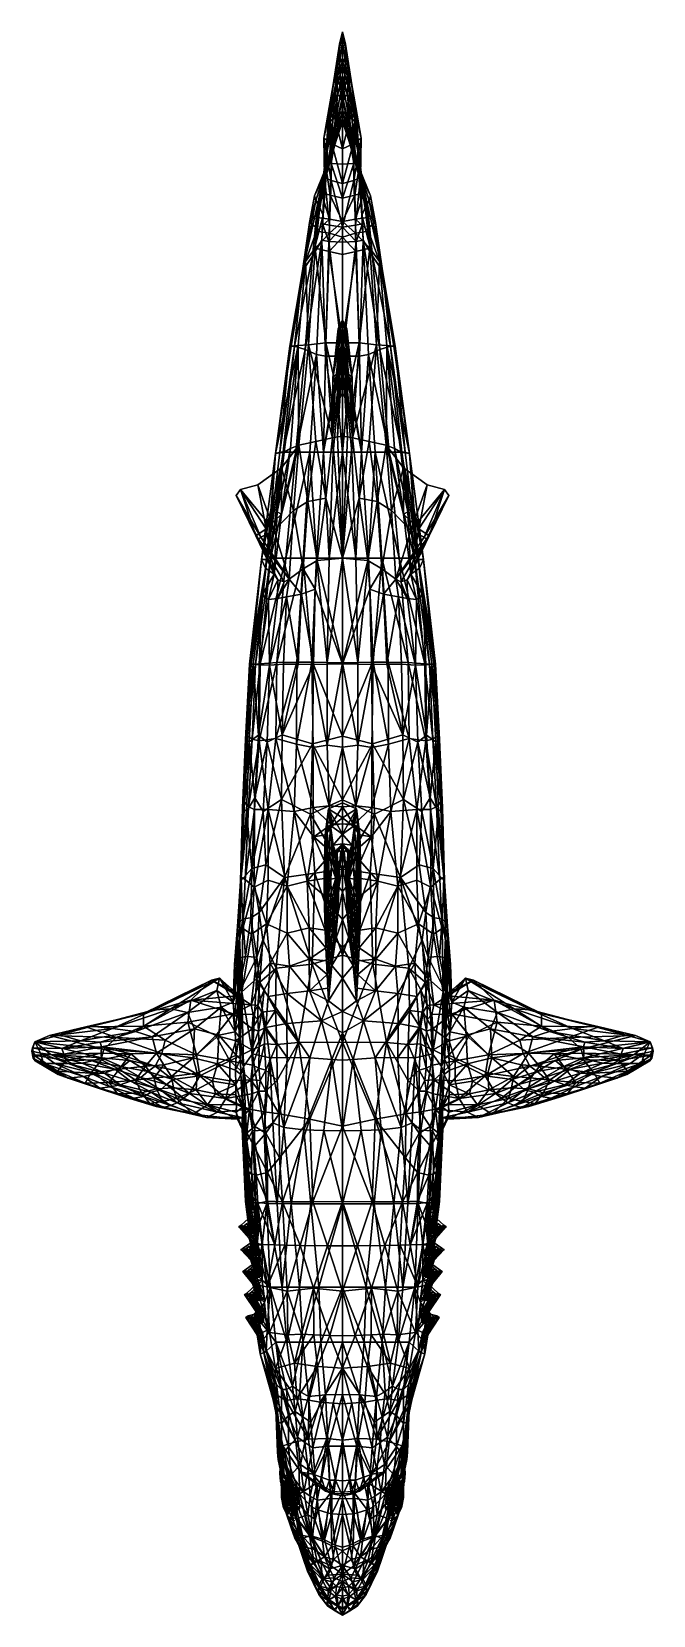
# Model space of a CAD drawing. Extents: x -0.56 to 0.56, y -1.05 to 1.8.
import ezdxf

# ---------------------------------------------------------------- set-up
doc = ezdxf.new("R2010")
doc.units = 0
doc.layers.add('TGRSHARK$LWO', color=1, linetype='CONTINUOUS')

msp = doc.modelspace()

# ---------------------------------------------------------------- linework, layer by layer
at = {"layer": 'TGRSHARK$LWO'}
for points in [[(0, 1.7383, 0.4802), (-0.017, 1.7046, 0.5191), (0, 1.8002, 0.644)], [(-0.017, 1.7046, 0.5191), (-0.0052, 1.778, 0.6549), (0, 1.8002, 0.644)], [(-0.0052, 1.778, 0.6549), (0, 1.7832, 0.6725), (0, 1.8002, 0.644)], [(0.017, 1.7046, 0.5191), (0, 1.7383, 0.4802), (0, 1.8002, 0.644)], [(0.0052, 1.778, 0.6549), (0.017, 1.7046, 0.5191), (0, 1.8002, 0.644)], [(0, 1.7832, 0.6725), (0.0052, 1.778, 0.6549), (0, 1.8002, 0.644)], [(-0.0052, 1.778, 0.6549), (-0.017, 1.7046, 0.5191), (-0.0088, 1.7429, 0.6382)], [(-0.0052, 1.7443, 0.6557), (-0.0052, 1.778, 0.6549), (-0.0088, 1.7429, 0.6382)], [(0, 1.7832, 0.6725), (-0.0052, 1.7443, 0.6557), (0, 1.7518, 0.6702)], [(-0.0052, 1.778, 0.6549), (-0.0052, 1.7443, 0.6557), (0, 1.7832, 0.6725)], [(0.0052, 1.7443, 0.6557), (0, 1.7832, 0.6725), (0, 1.7518, 0.6702)], [(0.0052, 1.7443, 0.6557), (0.0052, 1.778, 0.6549), (0, 1.7832, 0.6725)], [(0.017, 1.7046, 0.5191), (0.0052, 1.778, 0.6549), (0.0088, 1.7429, 0.6382)], [(0.0052, 1.778, 0.6549), (0.0052, 1.7443, 0.6557), (0.0088, 1.7429, 0.6382)], [(-0.017, 1.7046, 0.5191), (-0.0241, 1.6635, 0.5438), (-0.0088, 1.7429, 0.6382)], [(-0.0241, 1.6635, 0.5438), (-0.0165, 1.6572, 0.5544), (-0.0088, 1.7429, 0.6382)], [(0, 1.7084, 0.354), (-0.0239, 1.6505, 0.4079), (0, 1.7383, 0.4802)], [(-0.017, 1.7046, 0.5191), (0, 1.7383, 0.4802), (-0.0239, 1.6505, 0.4079)], [(-0.0165, 1.6572, 0.5544), (-0.0052, 1.7443, 0.6557), (-0.0088, 1.7429, 0.6382)], [(-0.0165, 1.6572, 0.5544), (0, 1.6514, 0.565), (-0.0052, 1.7443, 0.6557)], [(0, 1.7181, -0.224), (-0.0095, 1.7191, -0.2173), (0, 1.7476, -0.2224)], [(0, 1.7476, -0.2224), (-0.0095, 1.7191, -0.2173), (0, 1.6874, -0.0784)], [(0, 1.7518, 0.6702), (-0.0052, 1.7443, 0.6557), (0, 1.6514, 0.565)], [(0.0052, 1.7443, 0.6557), (0, 1.7518, 0.6702), (0, 1.6514, 0.565)], [(0.0095, 1.7191, -0.2173), (0, 1.7181, -0.224), (0, 1.7476, -0.2224)], [(0.0095, 1.7191, -0.2173), (0, 1.7476, -0.2224), (0, 1.6874, -0.0784)], [(0, 1.6514, 0.565), (0.0165, 1.6572, 0.5544), (0.0052, 1.7443, 0.6557)], [(0.0239, 1.6505, 0.4079), (0, 1.7084, 0.354), (0, 1.7383, 0.4802)], [(0, 1.7383, 0.4802), (0.017, 1.7046, 0.5191), (0.0239, 1.6505, 0.4079)], [(0.0052, 1.7443, 0.6557), (0.0165, 1.6572, 0.5544), (0.0088, 1.7429, 0.6382)], [(0.0241, 1.6635, 0.5438), (0.017, 1.7046, 0.5191), (0.0088, 1.7429, 0.6382)], [(0.0165, 1.6572, 0.5544), (0.0241, 1.6635, 0.5438), (0.0088, 1.7429, 0.6382)], [(-0.0256, 1.6354, -0.0959), (0, 1.6874, -0.0784), (-0.0095, 1.7191, -0.2173)], [(-0.0256, 1.6354, -0.0959), (-0.0095, 1.7191, -0.2173), (-0.0159, 1.6864, -0.1942)], [(-0.0095, 1.7191, -0.2173), (-0.0088, 1.6855, -0.2), (-0.0159, 1.6864, -0.1942)], [(-0.0095, 1.7191, -0.2173), (0, 1.7181, -0.224), (-0.0088, 1.6855, -0.2)], [(-0.0088, 1.6855, -0.2), (0, 1.7181, -0.224), (0, 1.6852, -0.2047)], [(0, 1.7181, -0.224), (0.0095, 1.7191, -0.2173), (0.0088, 1.6855, -0.2)], [(0, 1.6874, -0.0784), (0.0256, 1.6354, -0.0959), (0.0095, 1.7191, -0.2173)], [(0, 1.7181, -0.224), (0.0088, 1.6855, -0.2), (0, 1.6852, -0.2047)], [(0.0088, 1.6855, -0.2), (0.0095, 1.7191, -0.2173), (0.0159, 1.6864, -0.1942)], [(0.0095, 1.7191, -0.2173), (0.0256, 1.6354, -0.0959), (0.0159, 1.6864, -0.1942)], [(-0.0241, 1.6635, 0.5438), (-0.017, 1.7046, 0.5191), (-0.0334, 1.6088, 0.449)], [(-0.017, 1.7046, 0.5191), (-0.0239, 1.6505, 0.4079), (-0.0334, 1.6088, 0.449)], [(-0.031, 1.5655, -0.092), (-0.0256, 1.6354, -0.0959), (-0.0159, 1.6864, -0.1942)], [(-0.0159, 1.6864, -0.1942), (-0.0088, 1.6855, -0.2), (-0.031, 1.5655, -0.092)], [(-0.0205, 1.5631, -0.1025), (-0.031, 1.5655, -0.092), (-0.0088, 1.6855, -0.2)], [(0, 1.6874, -0.0784), (-0.0256, 1.6354, -0.0959), (0, 1.6569, 0.0058)], [(-0.0219, 1.588, 0.2999), (-0.0239, 1.6505, 0.4079), (0, 1.7084, 0.354)], [(0, 1.6827, 0.267), (-0.0219, 1.588, 0.2999), (0, 1.7084, 0.354)], [(-0.0219, 1.588, 0.2999), (0, 1.6827, 0.267), (0, 1.6577, 0.1893)], [(-0.0205, 1.5631, -0.1025), (-0.0088, 1.6855, -0.2), (0, 1.6852, -0.2047)], [(0, 1.5618, -0.1115), (-0.0205, 1.5631, -0.1025), (0, 1.6852, -0.2047)], [(0.0219, 1.588, 0.2999), (0, 1.6827, 0.267), (0, 1.7084, 0.354)], [(0.0239, 1.6505, 0.4079), (0.0219, 1.588, 0.2999), (0, 1.7084, 0.354)], [(0.0256, 1.6354, -0.0959), (0, 1.6874, -0.0784), (0, 1.6569, 0.0058)], [(0.0088, 1.6855, -0.2), (0.0205, 1.5631, -0.1025), (0, 1.6852, -0.2047)], [(0.0205, 1.5631, -0.1025), (0, 1.5618, -0.1115), (0, 1.6852, -0.2047)], [(0, 1.6827, 0.267), (0.0219, 1.588, 0.2999), (0, 1.6577, 0.1893)], [(0.0088, 1.6855, -0.2), (0.0159, 1.6864, -0.1942), (0.031, 1.5655, -0.092)], [(0.031, 1.5655, -0.092), (0.0205, 1.5631, -0.1025), (0.0088, 1.6855, -0.2)], [(0.0256, 1.6354, -0.0959), (0.031, 1.5655, -0.092), (0.0159, 1.6864, -0.1942)], [(0.017, 1.7046, 0.5191), (0.0241, 1.6635, 0.5438), (0.0334, 1.6088, 0.449)], [(0.0239, 1.6505, 0.4079), (0.017, 1.7046, 0.5191), (0.0334, 1.6088, 0.449)], [(-0.0334, 1.6088, 0.449), (-0.019, 1.5985, 0.4557), (-0.0241, 1.6635, 0.5438)], [(0, 1.6577, 0.1893), (0, 1.6445, 0.1312), (-0.0295, 1.5412, 0.2402)], [(-0.0295, 1.5412, 0.2402), (-0.0219, 1.588, 0.2999), (0, 1.6577, 0.1893)], [(0, 1.6569, 0.0058), (-0.0284, 1.5566, -0.0095), (0, 1.644, 0.0525)], [(-0.0256, 1.6354, -0.0959), (-0.0284, 1.5566, -0.0095), (0, 1.6569, 0.0058)], [(-0.0165, 1.6572, 0.5544), (-0.0241, 1.6635, 0.5438), (-0.019, 1.5985, 0.4557)], [(-0.0165, 1.6572, 0.5544), (-0.019, 1.5985, 0.4557), (0, 1.5897, 0.4614)], [(0, 1.6514, 0.565), (-0.0165, 1.6572, 0.5544), (0, 1.5897, 0.4614)], [(0, 1.6445, 0.1312), (0, 1.6577, 0.1893), (0.0295, 1.5412, 0.2402)], [(0.0219, 1.588, 0.2999), (0.0295, 1.5412, 0.2402), (0, 1.6577, 0.1893)], [(0.0165, 1.6572, 0.5544), (0, 1.6514, 0.565), (0, 1.5897, 0.4614)], [(0.019, 1.5985, 0.4557), (0.0165, 1.6572, 0.5544), (0, 1.5897, 0.4614)], [(0.0284, 1.5566, -0.0095), (0, 1.6569, 0.0058), (0, 1.644, 0.0525)], [(0.0284, 1.5566, -0.0095), (0.0256, 1.6354, -0.0959), (0, 1.6569, 0.0058)], [(0.0241, 1.6635, 0.5438), (0.0165, 1.6572, 0.5544), (0.019, 1.5985, 0.4557)], [(0.019, 1.5985, 0.4557), (0.0334, 1.6088, 0.449), (0.0241, 1.6635, 0.5438)], [(-0.0334, 1.6088, 0.449), (-0.0239, 1.6505, 0.4079), (-0.0326, 1.5384, 0.3229)], [(-0.0219, 1.588, 0.2999), (-0.0326, 1.5384, 0.3229), (-0.0239, 1.6505, 0.4079)], [(-0.031, 1.5506, 0.1528), (-0.0295, 1.5412, 0.2402), (0, 1.6445, 0.1312)], [(-0.031, 1.5506, 0.1528), (0, 1.6445, 0.1312), (-0.0308, 1.5468, 0.1015)], [(-0.0256, 1.6354, -0.0959), (-0.031, 1.5655, -0.092), (-0.0284, 1.5566, -0.0095)], [(0, 1.6388, 0.0914), (-0.0308, 1.5468, 0.1015), (0, 1.6445, 0.1312)], [(-0.0307, 1.5535, 0.0559), (-0.0308, 1.5468, 0.1015), (0, 1.6388, 0.0914)], [(-0.0307, 1.5535, 0.0559), (0, 1.644, 0.0525), (-0.0284, 1.5566, -0.0095)], [(0, 1.644, 0.0525), (-0.0307, 1.5535, 0.0559), (0, 1.6388, 0.0914)], [(0.0295, 1.5412, 0.2402), (0.031, 1.5506, 0.1528), (0, 1.6445, 0.1312)], [(0.0308, 1.5468, 0.1015), (0, 1.6388, 0.0914), (0, 1.6445, 0.1312)], [(0, 1.6445, 0.1312), (0.031, 1.5506, 0.1528), (0.0308, 1.5468, 0.1015)], [(0, 1.644, 0.0525), (0.0307, 1.5535, 0.0559), (0.0284, 1.5566, -0.0095)], [(0.0307, 1.5535, 0.0559), (0, 1.644, 0.0525), (0, 1.6388, 0.0914)], [(0.0308, 1.5468, 0.1015), (0.0307, 1.5535, 0.0559), (0, 1.6388, 0.0914)], [(0.0326, 1.5384, 0.3229), (0.0219, 1.588, 0.2999), (0.0239, 1.6505, 0.4079)], [(0.0239, 1.6505, 0.4079), (0.0334, 1.6088, 0.449), (0.0326, 1.5384, 0.3229)], [(0.031, 1.5655, -0.092), (0.0256, 1.6354, -0.0959), (0.0284, 1.5566, -0.0095)], [(-0.0326, 1.5384, 0.3229), (-0.0205, 1.5326, 0.3344), (-0.0334, 1.6088, 0.449)], [(-0.0205, 1.5326, 0.3344), (-0.019, 1.5985, 0.4557), (-0.0334, 1.6088, 0.449)], [(-0.0205, 1.5326, 0.3344), (0, 1.5269, 0.3459), (-0.019, 1.5985, 0.4557)], [(0, 1.5897, 0.4614), (-0.019, 1.5985, 0.4557), (0, 1.5269, 0.3459)], [(0.019, 1.5985, 0.4557), (0, 1.5897, 0.4614), (0, 1.5269, 0.3459)], [(0, 1.5269, 0.3459), (0.0205, 1.5326, 0.3344), (0.019, 1.5985, 0.4557)], [(0.019, 1.5985, 0.4557), (0.0205, 1.5326, 0.3344), (0.0334, 1.6088, 0.449)], [(0.0205, 1.5326, 0.3344), (0.0326, 1.5384, 0.3229), (0.0334, 1.6088, 0.449)], [(-0.0219, 1.588, 0.2999), (-0.0295, 1.5412, 0.2402), (-0.0326, 1.5384, 0.3229)], [(0.0295, 1.5412, 0.2402), (0.0219, 1.588, 0.2999), (0.0326, 1.5384, 0.3229)], [(-0.0415, 1.4788, 0.0484), (-0.0506, 1.5047, 0.0698), (-0.0284, 1.5566, -0.0095)], [(-0.0506, 1.5047, 0.0698), (-0.0307, 1.5535, 0.0559), (-0.0284, 1.5566, -0.0095)], [(-0.0308, 1.5468, 0.1015), (-0.0307, 1.5535, 0.0559), (-0.0506, 1.5047, 0.0698)], [(-0.0478, 1.4966, 0.1092), (-0.0308, 1.5468, 0.1015), (-0.0506, 1.5047, 0.0698)], [(-0.0442, 1.4919, 0.15), (-0.031, 1.5506, 0.1528), (-0.0478, 1.4966, 0.1092)], [(-0.0308, 1.5468, 0.1015), (-0.0478, 1.4966, 0.1092), (-0.031, 1.5506, 0.1528)], [(-0.0382, 1.5108, -0.0285), (-0.0447, 1.4657, 0.0294), (-0.0284, 1.5566, -0.0095)], [(-0.0415, 1.4788, 0.0484), (-0.0284, 1.5566, -0.0095), (-0.0447, 1.4657, 0.0294)], [(-0.031, 1.5506, 0.1528), (-0.0442, 1.4919, 0.15), (-0.0295, 1.5412, 0.2402)], [(-0.0442, 1.4919, 0.15), (-0.0347, 1.4703, 0.1746), (-0.0295, 1.5412, 0.2402)], [(-0.031, 1.5655, -0.092), (-0.0382, 1.5108, -0.0285), (-0.0284, 1.5566, -0.0095)], [(-0.0382, 1.5108, -0.0285), (-0.031, 1.5655, -0.092), (-0.0219, 1.5062, -0.0347)], [(-0.0326, 1.5384, 0.3229), (-0.0295, 1.5412, 0.2402), (-0.036, 1.4543, 0.1985)], [(-0.0347, 1.4703, 0.1746), (-0.036, 1.4543, 0.1985), (-0.0295, 1.5412, 0.2402)], [(-0.031, 1.5655, -0.092), (-0.0205, 1.5631, -0.1025), (-0.0219, 1.5062, -0.0347)], [(-0.0219, 1.5062, -0.0347), (-0.0205, 1.5631, -0.1025), (0, 1.5007, -0.0421)], [(-0.0205, 1.5631, -0.1025), (0, 1.5618, -0.1115), (0, 1.5007, -0.0421)], [(0.0205, 1.5631, -0.1025), (0.0219, 1.5062, -0.0347), (0, 1.5007, -0.0421)], [(0, 1.5618, -0.1115), (0.0205, 1.5631, -0.1025), (0, 1.5007, -0.0421)], [(0.0205, 1.5631, -0.1025), (0.031, 1.5655, -0.092), (0.0219, 1.5062, -0.0347)], [(0.031, 1.5655, -0.092), (0.0382, 1.5108, -0.0285), (0.0219, 1.5062, -0.0347)], [(0.0382, 1.5108, -0.0285), (0.031, 1.5655, -0.092), (0.0284, 1.5566, -0.0095)], [(0.0447, 1.4657, 0.0294), (0.0382, 1.5108, -0.0285), (0.0284, 1.5566, -0.0095)], [(0.0284, 1.5566, -0.0095), (0.0415, 1.4788, 0.0484), (0.0447, 1.4657, 0.0294)], [(0.0506, 1.5047, 0.0698), (0.0415, 1.4788, 0.0484), (0.0284, 1.5566, -0.0095)], [(0.0307, 1.5535, 0.0559), (0.0506, 1.5047, 0.0698), (0.0284, 1.5566, -0.0095)], [(0.0442, 1.4919, 0.15), (0.031, 1.5506, 0.1528), (0.0295, 1.5412, 0.2402)], [(0.0347, 1.4703, 0.1746), (0.0442, 1.4919, 0.15), (0.0295, 1.5412, 0.2402)], [(0.0295, 1.5412, 0.2402), (0.0326, 1.5384, 0.3229), (0.036, 1.4543, 0.1985)], [(0.036, 1.4543, 0.1985), (0.0347, 1.4703, 0.1746), (0.0295, 1.5412, 0.2402)], [(0.0307, 1.5535, 0.0559), (0.0308, 1.5468, 0.1015), (0.0506, 1.5047, 0.0698)], [(0.0478, 1.4966, 0.1092), (0.0308, 1.5468, 0.1015), (0.031, 1.5506, 0.1528)], [(0.0308, 1.5468, 0.1015), (0.0478, 1.4966, 0.1092), (0.0506, 1.5047, 0.0698)], [(0.031, 1.5506, 0.1528), (0.0442, 1.4919, 0.15), (0.0478, 1.4966, 0.1092)], [(-0.0447, 1.4657, 0.0294), (-0.0382, 1.5108, -0.0285), (-0.0232, 1.463, 0.0225)], [(-0.0382, 1.5108, -0.0285), (-0.0219, 1.5062, -0.0347), (-0.0232, 1.463, 0.0225)], [(-0.0326, 1.5384, 0.3229), (-0.036, 1.4543, 0.1985), (-0.0235, 1.4518, 0.2067)], [(-0.0205, 1.5326, 0.3344), (-0.0326, 1.5384, 0.3229), (-0.0235, 1.4518, 0.2067)], [(-0.0205, 1.5326, 0.3344), (-0.0235, 1.4518, 0.2067), (0, 1.4487, 0.2165)], [(0, 1.5269, 0.3459), (-0.0205, 1.5326, 0.3344), (0, 1.4487, 0.2165)], [(0.0205, 1.5326, 0.3344), (0, 1.5269, 0.3459), (0, 1.4487, 0.2165)], [(0.0235, 1.4518, 0.2067), (0.0205, 1.5326, 0.3344), (0, 1.4487, 0.2165)], [(0.0326, 1.5384, 0.3229), (0.0205, 1.5326, 0.3344), (0.0235, 1.4518, 0.2067)], [(0.0219, 1.5062, -0.0347), (0.0382, 1.5108, -0.0285), (0.0232, 1.463, 0.0225)], [(0.0382, 1.5108, -0.0285), (0.0447, 1.4657, 0.0294), (0.0232, 1.463, 0.0225)], [(0.036, 1.4543, 0.1985), (0.0326, 1.5384, 0.3229), (0.0235, 1.4518, 0.2067)], [(-0.0718, 1.3697, 0.1128), (-0.0478, 1.4966, 0.1092), (-0.0591, 1.4568, 0.0817)], [(-0.0442, 1.4919, 0.15), (-0.0478, 1.4966, 0.1092), (-0.0718, 1.3697, 0.1128)], [(-0.0537, 1.3962, 0.1433), (-0.0442, 1.4919, 0.15), (-0.0718, 1.3697, 0.1128)], [(-0.0506, 1.5047, 0.0698), (-0.0591, 1.4568, 0.0817), (-0.0478, 1.4966, 0.1092)], [(-0.0506, 1.5047, 0.0698), (-0.0415, 1.4788, 0.0484), (-0.0591, 1.4568, 0.0817)], [(-0.0442, 1.4919, 0.15), (-0.0537, 1.3962, 0.1433), (-0.0347, 1.4703, 0.1746)], [(-0.0232, 1.463, 0.0225), (-0.0219, 1.5062, -0.0347), (0, 1.4587, 0.0111)], [(0, 1.5007, -0.0421), (0, 1.4587, 0.0111), (-0.0219, 1.5062, -0.0347)], [(0.0219, 1.5062, -0.0347), (0.0232, 1.463, 0.0225), (0, 1.4587, 0.0111)], [(0, 1.4587, 0.0111), (0, 1.5007, -0.0421), (0.0219, 1.5062, -0.0347)], [(0.0537, 1.3962, 0.1433), (0.0442, 1.4919, 0.15), (0.0347, 1.4703, 0.1746)], [(0.0415, 1.4788, 0.0484), (0.0506, 1.5047, 0.0698), (0.0591, 1.4568, 0.0817)], [(0.0478, 1.4966, 0.1092), (0.0442, 1.4919, 0.15), (0.0718, 1.3697, 0.1128)], [(0.0442, 1.4919, 0.15), (0.0537, 1.3962, 0.1433), (0.0718, 1.3697, 0.1128)], [(0.0591, 1.4568, 0.0817), (0.0506, 1.5047, 0.0698), (0.0478, 1.4966, 0.1092)], [(0.0478, 1.4966, 0.1092), (0.0718, 1.3697, 0.1128), (0.0591, 1.4568, 0.0817)], [(-0.0667, 1.3867, 0.0767), (-0.0718, 1.3697, 0.1128), (-0.0591, 1.4568, 0.0817)], [(-0.0591, 1.4568, 0.0817), (-0.0451, 1.4459, 0.0572), (-0.0667, 1.3867, 0.0767)], [(-0.0415, 1.4788, 0.0484), (-0.0451, 1.4459, 0.0572), (-0.0591, 1.4568, 0.0817)], [(-0.0372, 1.4253, 0.1697), (-0.0347, 1.4703, 0.1746), (-0.0537, 1.3962, 0.1433)], [(-0.0468, 1.4414, 0.0403), (-0.0451, 1.4459, 0.0572), (-0.0447, 1.4657, 0.0294)], [(-0.0447, 1.4657, 0.0294), (-0.0232, 1.463, 0.0225), (-0.0468, 1.4414, 0.0403)], [(-0.0236, 1.4375, 0.0335), (-0.0468, 1.4414, 0.0403), (-0.0232, 1.463, 0.0225)], [(-0.0451, 1.4459, 0.0572), (-0.0415, 1.4788, 0.0484), (-0.0447, 1.4657, 0.0294)], [(-0.036, 1.4543, 0.1985), (-0.0347, 1.4703, 0.1746), (-0.0372, 1.4253, 0.1697)], [(-0.0372, 1.4253, 0.1697), (-0.0244, 1.423, 0.1906), (-0.036, 1.4543, 0.1985)], [(-0.0235, 1.4518, 0.2067), (-0.036, 1.4543, 0.1985), (-0.0244, 1.423, 0.1906)], [(-0.0232, 1.463, 0.0225), (0, 1.4587, 0.0111), (-0.0236, 1.4375, 0.0335)], [(0, 1.4307, 0.0214), (-0.0236, 1.4375, 0.0335), (0, 1.4587, 0.0111)], [(0, 1.4587, 0.0111), (0.0232, 1.463, 0.0225), (0.0236, 1.4375, 0.0335)], [(0.0236, 1.4375, 0.0335), (0, 1.4307, 0.0214), (0, 1.4587, 0.0111)], [(0.0232, 1.463, 0.0225), (0.0447, 1.4657, 0.0294), (0.0468, 1.4414, 0.0403)], [(0.0468, 1.4414, 0.0403), (0.0236, 1.4375, 0.0335), (0.0232, 1.463, 0.0225)], [(0.036, 1.4543, 0.1985), (0.0235, 1.4518, 0.2067), (0.0244, 1.423, 0.1906)], [(0.0244, 1.423, 0.1906), (0.0372, 1.4253, 0.1697), (0.036, 1.4543, 0.1985)], [(0.0347, 1.4703, 0.1746), (0.0372, 1.4253, 0.1697), (0.0537, 1.3962, 0.1433)], [(0.0347, 1.4703, 0.1746), (0.036, 1.4543, 0.1985), (0.0372, 1.4253, 0.1697)], [(0.0451, 1.4459, 0.0572), (0.0415, 1.4788, 0.0484), (0.0591, 1.4568, 0.0817)], [(0.0415, 1.4788, 0.0484), (0.0451, 1.4459, 0.0572), (0.0447, 1.4657, 0.0294)], [(0.0451, 1.4459, 0.0572), (0.0468, 1.4414, 0.0403), (0.0447, 1.4657, 0.0294)], [(0.0451, 1.4459, 0.0572), (0.0591, 1.4568, 0.0817), (0.0667, 1.3867, 0.0767)], [(0.0718, 1.3697, 0.1128), (0.0667, 1.3867, 0.0767), (0.0591, 1.4568, 0.0817)], [(-0.0537, 1.3962, 0.1433), (-0.0672, 1.2286, 0.1722), (-0.0372, 1.4253, 0.1697)], [(-0.0672, 1.2286, 0.1722), (-0.0467, 1.2195, 0.2009), (-0.0372, 1.4253, 0.1697)], [(-0.0489, 1.4109, 0.0484), (-0.0667, 1.3867, 0.0767), (-0.0451, 1.4459, 0.0572)], [(-0.0451, 1.4459, 0.0572), (-0.0468, 1.4414, 0.0403), (-0.0489, 1.4109, 0.0484)], [(-0.0468, 1.4414, 0.0403), (-0.0236, 1.4375, 0.0335), (-0.0489, 1.4109, 0.0484)], [(-0.0236, 1.4375, 0.0335), (-0.024, 1.4048, 0.0353), (-0.0489, 1.4109, 0.0484)], [(-0.0467, 1.2195, 0.2009), (-0.0308, 1.2165, 0.2146), (-0.0372, 1.4253, 0.1697)], [(-0.0244, 1.423, 0.1906), (-0.0372, 1.4253, 0.1697), (-0.0308, 1.2165, 0.2146)], [(0, 1.4487, 0.2165), (-0.0235, 1.4518, 0.2067), (-0.0244, 1.423, 0.1906)], [(0, 1.4214, 0.1999), (0, 1.4487, 0.2165), (-0.0244, 1.423, 0.1906)], [(-0.0236, 1.4375, 0.0335), (0, 1.4307, 0.0214), (-0.024, 1.4048, 0.0353)], [(0, 1.4307, 0.0214), (0, 1.3993, 0.0285), (-0.024, 1.4048, 0.0353)], [(0.0235, 1.4518, 0.2067), (0, 1.4487, 0.2165), (0.0244, 1.423, 0.1906)], [(0, 1.4487, 0.2165), (0, 1.4214, 0.1999), (0.0244, 1.423, 0.1906)], [(0, 1.4307, 0.0214), (0.0236, 1.4375, 0.0335), (0.024, 1.4048, 0.0353)], [(0, 1.3993, 0.0285), (0, 1.4307, 0.0214), (0.024, 1.4048, 0.0353)], [(0.0236, 1.4375, 0.0335), (0.0468, 1.4414, 0.0403), (0.0489, 1.4109, 0.0484)], [(0.024, 1.4048, 0.0353), (0.0236, 1.4375, 0.0335), (0.0489, 1.4109, 0.0484)], [(0.0372, 1.4253, 0.1697), (0.0244, 1.423, 0.1906), (0.0308, 1.2165, 0.2146)], [(0.0308, 1.2165, 0.2146), (0.0467, 1.2195, 0.2009), (0.0372, 1.4253, 0.1697)], [(0.0672, 1.2286, 0.1722), (0.0537, 1.3962, 0.1433), (0.0372, 1.4253, 0.1697)], [(0.0467, 1.2195, 0.2009), (0.0672, 1.2286, 0.1722), (0.0372, 1.4253, 0.1697)], [(0.0667, 1.3867, 0.0767), (0.0489, 1.4109, 0.0484), (0.0451, 1.4459, 0.0572)], [(0.0468, 1.4414, 0.0403), (0.0451, 1.4459, 0.0572), (0.0489, 1.4109, 0.0484)], [(-0.0718, 1.3697, 0.1128), (-0.0861, 1.2346, 0.1416), (-0.0537, 1.3962, 0.1433)], [(-0.0861, 1.2346, 0.1416), (-0.0672, 1.2286, 0.1722), (-0.0537, 1.3962, 0.1433)], [(-0.0489, 1.4109, 0.0484), (-0.0613, 1.237, 0.0301), (-0.0667, 1.3867, 0.0767)], [(-0.0302, 1.2406, 0.0176), (-0.0613, 1.237, 0.0301), (-0.0489, 1.4109, 0.0484)], [(-0.024, 1.4048, 0.0353), (-0.0302, 1.2406, 0.0176), (-0.0489, 1.4109, 0.0484)], [(-0.0308, 1.2165, 0.2146), (0, 1.2165, 0.2271), (-0.0244, 1.423, 0.1906)], [(0, 1.2406, 0.0092), (-0.0302, 1.2406, 0.0176), (-0.024, 1.4048, 0.0353)], [(0, 1.4214, 0.1999), (-0.0244, 1.423, 0.1906), (0, 1.2165, 0.2271)], [(0, 1.3993, 0.0285), (0, 1.2406, 0.0092), (-0.024, 1.4048, 0.0353)], [(0.0244, 1.423, 0.1906), (0, 1.4214, 0.1999), (0, 1.2165, 0.2271)], [(0, 1.2165, 0.2271), (0.0308, 1.2165, 0.2146), (0.0244, 1.423, 0.1906)], [(0, 1.2406, 0.0092), (0, 1.3993, 0.0285), (0.024, 1.4048, 0.0353)], [(0.0302, 1.2406, 0.0176), (0, 1.2406, 0.0092), (0.024, 1.4048, 0.0353)], [(0.0302, 1.2406, 0.0176), (0.024, 1.4048, 0.0353), (0.0489, 1.4109, 0.0484)], [(0.0613, 1.237, 0.0301), (0.0302, 1.2406, 0.0176), (0.0489, 1.4109, 0.0484)], [(0.0613, 1.237, 0.0301), (0.0489, 1.4109, 0.0484), (0.0667, 1.3867, 0.0767)], [(0.0861, 1.2346, 0.1416), (0.0718, 1.3697, 0.1128), (0.0537, 1.3962, 0.1433)], [(0.0672, 1.2286, 0.1722), (0.0861, 1.2346, 0.1416), (0.0537, 1.3962, 0.1433)], [(-0.0718, 1.3697, 0.1128), (-0.0667, 1.3867, 0.0767), (-0.0945, 1.2346, 0.1027)], [(-0.0922, 1.2346, 0.0695), (-0.0945, 1.2346, 0.1027), (-0.0667, 1.3867, 0.0767)], [(-0.0945, 1.2346, 0.1027), (-0.0861, 1.2346, 0.1416), (-0.0718, 1.3697, 0.1128)], [(-0.0797, 1.2358, 0.0463), (-0.0922, 1.2346, 0.0695), (-0.0667, 1.3867, 0.0767)], [(-0.0613, 1.237, 0.0301), (-0.0797, 1.2358, 0.0463), (-0.0667, 1.3867, 0.0767)], [(0.0797, 1.2358, 0.0463), (0.0613, 1.237, 0.0301), (0.0667, 1.3867, 0.0767)], [(0.0667, 1.3867, 0.0767), (0.0718, 1.3697, 0.1128), (0.0945, 1.2346, 0.1027)], [(0.0945, 1.2346, 0.1027), (0.0922, 1.2346, 0.0695), (0.0667, 1.3867, 0.0767)], [(0.0922, 1.2346, 0.0695), (0.0797, 1.2358, 0.0463), (0.0667, 1.3867, 0.0767)], [(0.0861, 1.2346, 0.1416), (0.0945, 1.2346, 0.1027), (0.0718, 1.3697, 0.1128)], [(-0.0076, 1.2654, -0.0518), (-0.0171, 1.1775, -0.0207), (-0.0089, 1.242, -0.0249)], [(-0.0076, 1.2654, -0.0518), (-0.0046, 1.1914, -0.0399), (-0.0171, 1.1775, -0.0207)], [(-0.0089, 1.242, -0.0249), (-0.0048, 1.2594, -0.0161), (-0.0076, 1.2654, -0.0518)], [(-0.0051, 1.2426, -0.0034), (-0.0048, 1.2594, -0.0161), (-0.0089, 1.242, -0.0249)], [(-0.0048, 1.2594, -0.0161), (0, 1.2816, -0.039), (-0.0076, 1.2654, -0.0518)], [(0, 1.2699, -0.0686), (-0.0076, 1.2654, -0.0518), (0, 1.2816, -0.039)], [(-0.0046, 1.1914, -0.0399), (-0.0076, 1.2654, -0.0518), (0, 1.2699, -0.0686)], [(0, 1.2601, -0.0019), (-0.0051, 1.2426, -0.0034), (0, 1.2406, 0.0092)], [(-0.0048, 1.2594, -0.0161), (-0.0051, 1.2426, -0.0034), (0, 1.2601, -0.0019)], [(-0.0048, 1.2594, -0.0161), (0, 1.2601, -0.0019), (0, 1.2816, -0.039)], [(0, 1.2103, -0.0579), (-0.0046, 1.1914, -0.0399), (0, 1.2699, -0.0686)], [(0, 1.2601, -0.0019), (0.0048, 1.2594, -0.0161), (0, 1.2816, -0.039)], [(0, 1.2816, -0.039), (0.0048, 1.2594, -0.0161), (0.0076, 1.2654, -0.0518)], [(0.0076, 1.2654, -0.0518), (0, 1.2699, -0.0686), (0, 1.2816, -0.039)], [(0.0076, 1.2654, -0.0518), (0.0046, 1.1914, -0.0399), (0, 1.2699, -0.0686)], [(0.0046, 1.1914, -0.0399), (0, 1.2103, -0.0579), (0, 1.2699, -0.0686)], [(0.0051, 1.2426, -0.0034), (0, 1.2601, -0.0019), (0, 1.2406, 0.0092)], [(0.0051, 1.2426, -0.0034), (0.0048, 1.2594, -0.0161), (0, 1.2601, -0.0019)], [(0.0046, 1.1914, -0.0399), (0.0076, 1.2654, -0.0518), (0.0171, 1.1775, -0.0207)], [(0.0048, 1.2594, -0.0161), (0.0089, 1.242, -0.0249), (0.0076, 1.2654, -0.0518)], [(0.0048, 1.2594, -0.0161), (0.0051, 1.2426, -0.0034), (0.0089, 1.242, -0.0249)], [(0.0171, 1.1775, -0.0207), (0.0076, 1.2654, -0.0518), (0.0089, 1.242, -0.0249)], [(-0.0922, 1.2346, 0.0695), (-0.0797, 1.2358, 0.0463), (-0.1206, 1.0413, 0.0665)], [(-0.1046, 1.0439, 0.0351), (-0.1206, 1.0413, 0.0665), (-0.0797, 1.2358, 0.0463)], [(-0.1206, 1.0413, 0.0665), (-0.1127, 1.0439, 0.1107), (-0.0945, 1.2346, 0.1027)], [(-0.0945, 1.2346, 0.1027), (-0.0922, 1.2346, 0.0695), (-0.1206, 1.0413, 0.0665)], [(-0.1127, 1.0439, 0.1107), (-0.1066, 1.0438, 0.1509), (-0.0861, 1.2346, 0.1416)], [(-0.0945, 1.2346, 0.1027), (-0.1127, 1.0439, 0.1107), (-0.0861, 1.2346, 0.1416)], [(-0.0861, 1.2346, 0.1416), (-0.1066, 1.0438, 0.1509), (-0.0672, 1.2286, 0.1722)], [(-0.1066, 1.0438, 0.1509), (-0.0842, 1.0439, 0.1859), (-0.0672, 1.2286, 0.1722)], [(-0.1046, 1.0439, 0.0351), (-0.0797, 1.2358, 0.0463), (-0.0936, 1.0504, 0.0175)], [(-0.0786, 1.0562, 0.0046), (-0.0936, 1.0504, 0.0175), (-0.0797, 1.2358, 0.0463)], [(-0.0672, 1.2286, 0.1722), (-0.0842, 1.0439, 0.1859), (-0.0467, 1.2195, 0.2009)], [(-0.0613, 1.237, 0.0301), (-0.0786, 1.0562, 0.0046), (-0.0797, 1.2358, 0.0463)], [(-0.0477, 1.0628, 0.0025), (-0.0786, 1.0562, 0.0046), (-0.0613, 1.237, 0.0301)], [(-0.0302, 1.2406, 0.0176), (-0.0178, 1.0692, -0.0017), (-0.0613, 1.237, 0.0301)], [(-0.0178, 1.0692, -0.0017), (-0.0477, 1.0628, 0.0025), (-0.0613, 1.237, 0.0301)], [(0, 1.2406, 0.0092), (-0.0126, 1.166, 0.0031), (-0.0302, 1.2406, 0.0176)], [(-0.0126, 1.166, 0.0031), (-0.0178, 1.0692, -0.0017), (-0.0302, 1.2406, 0.0176)], [(-0.0171, 1.1775, -0.0207), (-0.0051, 1.2426, -0.0034), (-0.0089, 1.242, -0.0249)], [(-0.0171, 1.1775, -0.0207), (-0.0126, 1.166, 0.0031), (-0.0051, 1.2426, -0.0034)], [(-0.0051, 1.2426, -0.0034), (-0.0126, 1.166, 0.0031), (0, 1.2406, 0.0092)], [(-0.006, 1.2228, 0.2605), (0, 1.2414, 0.3274), (0, 1.2375, 0.2541)], [(-0.006, 1.2228, 0.2605), (-0.0045, 1.221, 0.3215), (0, 1.2414, 0.3274)], [(0, 1.2271, 0.2394), (-0.006, 1.2228, 0.2605), (0, 1.2375, 0.2541)], [(0, 1.2271, 0.2394), (-0.004, 1.2098, 0.2421), (-0.006, 1.2228, 0.2605)], [(0, 1.2414, 0.3274), (-0.0045, 1.221, 0.3215), (0, 1.2321, 0.3436)], [(-0.0045, 1.221, 0.3215), (0, 1.1511, 0.3154), (0, 1.2321, 0.3436)], [(-0.004, 1.2098, 0.2421), (0, 1.2271, 0.2394), (0, 1.2165, 0.2271)], [(0.0126, 1.166, 0.0031), (0.0051, 1.2426, -0.0034), (0, 1.2406, 0.0092)], [(0.0045, 1.221, 0.3215), (0, 1.2414, 0.3274), (0, 1.2321, 0.3436)], [(0, 1.2414, 0.3274), (0.006, 1.2228, 0.2605), (0, 1.2375, 0.2541)], [(0.0045, 1.221, 0.3215), (0.006, 1.2228, 0.2605), (0, 1.2414, 0.3274)], [(0.0126, 1.166, 0.0031), (0, 1.2406, 0.0092), (0.0302, 1.2406, 0.0176)], [(0.006, 1.2228, 0.2605), (0, 1.2271, 0.2394), (0, 1.2375, 0.2541)], [(0, 1.1511, 0.3154), (0.0045, 1.221, 0.3215), (0, 1.2321, 0.3436)], [(0, 1.2271, 0.2394), (0.004, 1.2098, 0.2421), (0, 1.2165, 0.2271)], [(0.004, 1.2098, 0.2421), (0, 1.2271, 0.2394), (0.006, 1.2228, 0.2605)], [(0.0051, 1.2426, -0.0034), (0.0171, 1.1775, -0.0207), (0.0089, 1.242, -0.0249)], [(0.0126, 1.166, 0.0031), (0.0171, 1.1775, -0.0207), (0.0051, 1.2426, -0.0034)], [(0.0178, 1.0692, -0.0017), (0.0126, 1.166, 0.0031), (0.0302, 1.2406, 0.0176)], [(0.0178, 1.0692, -0.0017), (0.0302, 1.2406, 0.0176), (0.0613, 1.237, 0.0301)], [(0.0477, 1.0628, 0.0025), (0.0178, 1.0692, -0.0017), (0.0613, 1.237, 0.0301)], [(0.0842, 1.0439, 0.1859), (0.0672, 1.2286, 0.1722), (0.0467, 1.2195, 0.2009)], [(0.0786, 1.0562, 0.0046), (0.0477, 1.0628, 0.0025), (0.0613, 1.237, 0.0301)], [(0.0786, 1.0562, 0.0046), (0.0613, 1.237, 0.0301), (0.0797, 1.2358, 0.0463)], [(0.1066, 1.0438, 0.1509), (0.0861, 1.2346, 0.1416), (0.0672, 1.2286, 0.1722)], [(0.0842, 1.0439, 0.1859), (0.1066, 1.0438, 0.1509), (0.0672, 1.2286, 0.1722)], [(0.0936, 1.0504, 0.0175), (0.0786, 1.0562, 0.0046), (0.0797, 1.2358, 0.0463)], [(0.0797, 1.2358, 0.0463), (0.1046, 1.0439, 0.0351), (0.0936, 1.0504, 0.0175)], [(0.0797, 1.2358, 0.0463), (0.0922, 1.2346, 0.0695), (0.1206, 1.0413, 0.0665)], [(0.1206, 1.0413, 0.0665), (0.1046, 1.0439, 0.0351), (0.0797, 1.2358, 0.0463)], [(0.1066, 1.0438, 0.1509), (0.1127, 1.0439, 0.1107), (0.0861, 1.2346, 0.1416)], [(0.1127, 1.0439, 0.1107), (0.0945, 1.2346, 0.1027), (0.0861, 1.2346, 0.1416)], [(0.0922, 1.2346, 0.0695), (0.0945, 1.2346, 0.1027), (0.1206, 1.0413, 0.0665)], [(0.1127, 1.0439, 0.1107), (0.1206, 1.0413, 0.0665), (0.0945, 1.2346, 0.1027)], [(-0.0842, 1.0439, 0.1859), (-0.0585, 1.0438, 0.2211), (-0.0467, 1.2195, 0.2009)], [(-0.0585, 1.0438, 0.2211), (-0.0341, 1.0439, 0.2357), (-0.0467, 1.2195, 0.2009)], [(-0.0308, 1.2165, 0.2146), (-0.0467, 1.2195, 0.2009), (-0.0341, 1.0439, 0.2357)], [(-0.0341, 1.0439, 0.2357), (-0.0178, 1.1304, 0.2322), (-0.0308, 1.2165, 0.2146)], [(0, 1.2165, 0.2271), (-0.0308, 1.2165, 0.2146), (-0.0178, 1.1304, 0.2322)], [(-0.004, 1.2098, 0.2421), (-0.0207, 1.1245, 0.2486), (-0.0105, 1.1846, 0.2679)], [(-0.0178, 1.1304, 0.2322), (-0.0207, 1.1245, 0.2486), (-0.004, 1.2098, 0.2421)], [(-0.0178, 1.1304, 0.2322), (-0.004, 1.2098, 0.2421), (0, 1.2165, 0.2271)], [(-0.006, 1.2228, 0.2605), (-0.004, 1.2098, 0.2421), (-0.0105, 1.1846, 0.2679)], [(-0.0045, 1.221, 0.3215), (-0.006, 1.2228, 0.2605), (-0.0105, 1.1846, 0.2679)], [(-0.0081, 1.1333, 0.281), (-0.0045, 1.221, 0.3215), (-0.0105, 1.1846, 0.2679)], [(-0.0089, 1.0711, -0.0114), (0, 1.2103, -0.0579), (0, 1.0717, -0.0185)], [(0, 1.2103, -0.0579), (-0.0089, 1.0711, -0.0114), (-0.0046, 1.1914, -0.0399)], [(-0.0045, 1.221, 0.3215), (-0.0081, 1.1333, 0.281), (0, 1.1511, 0.3154)], [(0.0081, 1.1333, 0.281), (0.0045, 1.221, 0.3215), (0, 1.1511, 0.3154)], [(0.004, 1.2098, 0.2421), (0.0178, 1.1304, 0.2322), (0, 1.2165, 0.2271)], [(0.0308, 1.2165, 0.2146), (0, 1.2165, 0.2271), (0.0178, 1.1304, 0.2322)], [(0, 1.2103, -0.0579), (0.0089, 1.0711, -0.0114), (0, 1.0717, -0.0185)], [(0.0089, 1.0711, -0.0114), (0, 1.2103, -0.0579), (0.0046, 1.1914, -0.0399)], [(0.004, 1.2098, 0.2421), (0.006, 1.2228, 0.2605), (0.0105, 1.1846, 0.2679)], [(0.0207, 1.1245, 0.2486), (0.004, 1.2098, 0.2421), (0.0105, 1.1846, 0.2679)], [(0.0207, 1.1245, 0.2486), (0.0178, 1.1304, 0.2322), (0.004, 1.2098, 0.2421)], [(0.006, 1.2228, 0.2605), (0.0045, 1.221, 0.3215), (0.0105, 1.1846, 0.2679)], [(0.0045, 1.221, 0.3215), (0.0081, 1.1333, 0.281), (0.0105, 1.1846, 0.2679)], [(0.0178, 1.1304, 0.2322), (0.0341, 1.0439, 0.2357), (0.0308, 1.2165, 0.2146)], [(0.0467, 1.2195, 0.2009), (0.0308, 1.2165, 0.2146), (0.0341, 1.0439, 0.2357)], [(0.0341, 1.0439, 0.2357), (0.0585, 1.0438, 0.2211), (0.0467, 1.2195, 0.2009)], [(0.0585, 1.0438, 0.2211), (0.0842, 1.0439, 0.1859), (0.0467, 1.2195, 0.2009)], [(-0.0207, 1.1245, 0.2486), (-0.0081, 1.1333, 0.281), (-0.0105, 1.1846, 0.2679)], [(-0.0171, 1.1775, -0.0207), (-0.0046, 1.1914, -0.0399), (-0.0178, 1.0692, -0.0017)], [(-0.0046, 1.1914, -0.0399), (-0.0089, 1.0711, -0.0114), (-0.0178, 1.0692, -0.0017)], [(-0.0126, 1.166, 0.0031), (-0.0171, 1.1775, -0.0207), (-0.0178, 1.0692, -0.0017)], [(0.0046, 1.1914, -0.0399), (0.0171, 1.1775, -0.0207), (0.0178, 1.0692, -0.0017)], [(0.0089, 1.0711, -0.0114), (0.0046, 1.1914, -0.0399), (0.0178, 1.0692, -0.0017)], [(0.0081, 1.1333, 0.281), (0.0207, 1.1245, 0.2486), (0.0105, 1.1846, 0.2679)], [(0.0171, 1.1775, -0.0207), (0.0126, 1.166, 0.0031), (0.0178, 1.0692, -0.0017)], [(0, 1.1511, 0.3154), (-0.0081, 1.1333, 0.281), (0, 1.0439, 0.2519)], [(0.0081, 1.1333, 0.281), (0, 1.1511, 0.3154), (0, 1.0439, 0.2519)], [(-0.0207, 1.1245, 0.2486), (-0.0178, 1.1304, 0.2322), (-0.0341, 1.0439, 0.2357)], [(-0.017, 1.044, 0.2438), (-0.0207, 1.1245, 0.2486), (-0.0341, 1.0439, 0.2357)], [(-0.017, 1.044, 0.2438), (-0.0081, 1.1333, 0.281), (-0.0207, 1.1245, 0.2486)], [(-0.0081, 1.1333, 0.281), (-0.017, 1.044, 0.2438), (0, 1.0439, 0.2519)], [(0.017, 1.044, 0.2438), (0.0081, 1.1333, 0.281), (0, 1.0439, 0.2519)], [(0.0081, 1.1333, 0.281), (0.017, 1.044, 0.2438), (0.0207, 1.1245, 0.2486)], [(0.0207, 1.1245, 0.2486), (0.017, 1.044, 0.2438), (0.0341, 1.0439, 0.2357)], [(0.0178, 1.1304, 0.2322), (0.0207, 1.1245, 0.2486), (0.0341, 1.0439, 0.2357)], [(-0.1096, 1.0153, -0.0062), (-0.1095, 0.932, 0.0073), (-0.0786, 1.0562, 0.0046)], [(-0.0878, 0.9386, -0.0138), (-0.1096, 1.0153, -0.0062), (-0.0786, 1.0562, 0.0046)], [(-0.1095, 0.932, 0.0073), (-0.0936, 1.0504, 0.0175), (-0.0786, 1.0562, 0.0046)], [(-0.0625, 0.9548, -0.0177), (-0.0878, 0.9386, -0.0138), (-0.0786, 1.0562, 0.0046)], [(-0.0477, 1.0628, 0.0025), (-0.0625, 0.9548, -0.0177), (-0.0786, 1.0562, 0.0046)], [(-0.0299, 0.9608, -0.0172), (-0.0625, 0.9548, -0.0177), (-0.0477, 1.0628, 0.0025)], [(-0.0299, 0.9608, -0.0172), (-0.0477, 1.0628, 0.0025), (-0.0178, 1.0692, -0.0017)], [(-0.0178, 1.0692, -0.0017), (0, 0.8531, -0.0469), (-0.0299, 0.9608, -0.0172)], [(-0.0178, 1.0692, -0.0017), (-0.0089, 1.0711, -0.0114), (0, 0.8531, -0.0469)], [(0, 1.0717, -0.0185), (0, 0.8531, -0.0469), (-0.0089, 1.0711, -0.0114)], [(0, 0.8531, -0.0469), (0, 1.0717, -0.0185), (0.0089, 1.0711, -0.0114)], [(0.0089, 1.0711, -0.0114), (0.0178, 1.0692, -0.0017), (0, 0.8531, -0.0469)], [(0, 0.8531, -0.0469), (0.0178, 1.0692, -0.0017), (0.0299, 0.9608, -0.0172)], [(0.0477, 1.0628, 0.0025), (0.0299, 0.9608, -0.0172), (0.0178, 1.0692, -0.0017)], [(0.0625, 0.9548, -0.0177), (0.0299, 0.9608, -0.0172), (0.0477, 1.0628, 0.0025)], [(0.0625, 0.9548, -0.0177), (0.0477, 1.0628, 0.0025), (0.0786, 1.0562, 0.0046)], [(0.0878, 0.9386, -0.0138), (0.0625, 0.9548, -0.0177), (0.0786, 1.0562, 0.0046)], [(0.1095, 0.932, 0.0073), (0.1096, 1.0153, -0.0062), (0.0786, 1.0562, 0.0046)], [(0.1096, 1.0153, -0.0062), (0.0878, 0.9386, -0.0138), (0.0786, 1.0562, 0.0046)], [(0.0936, 1.0504, 0.0175), (0.1095, 0.932, 0.0073), (0.0786, 1.0562, 0.0046)], [(-0.1457, 0.8506, 0.0594), (-0.1359, 0.8506, 0.1096), (-0.1206, 1.0413, 0.0665)], [(-0.1457, 0.8506, 0.0594), (-0.1206, 1.0413, 0.0665), (-0.127, 0.9475, 0.0467)], [(-0.1127, 1.0439, 0.1107), (-0.1359, 0.8506, 0.1096), (-0.1066, 1.0438, 0.1509)], [(-0.1127, 1.0439, 0.1107), (-0.1206, 1.0413, 0.0665), (-0.1359, 0.8506, 0.1096)], [(-0.1359, 0.8506, 0.1096), (-0.1295, 0.8531, 0.1605), (-0.1066, 1.0438, 0.1509)], [(-0.1066, 1.0438, 0.1509), (-0.1295, 0.8531, 0.1605), (-0.0842, 1.0439, 0.1859)], [(-0.1295, 0.8531, 0.1605), (-0.1019, 0.853, 0.2029), (-0.0842, 1.0439, 0.1859)], [(-0.1177, 0.9363, 0.0169), (-0.127, 0.9475, 0.0467), (-0.1046, 1.0439, 0.0351)], [(-0.1046, 1.0439, 0.0351), (-0.127, 0.9475, 0.0467), (-0.1206, 1.0413, 0.0665)], [(-0.0936, 1.0504, 0.0175), (-0.1177, 0.9363, 0.0169), (-0.1046, 1.0439, 0.0351)], [(-0.0936, 1.0504, 0.0175), (-0.1095, 0.932, 0.0073), (-0.1177, 0.9363, 0.0169)], [(-0.0842, 1.0439, 0.1859), (-0.1019, 0.853, 0.2029), (-0.0585, 1.0438, 0.2211)], [(-0.1019, 0.853, 0.2029), (-0.0706, 0.8529, 0.2469), (-0.0585, 1.0438, 0.2211)], [(-0.0706, 0.8529, 0.2469), (-0.0468, 0.8529, 0.2646), (-0.0585, 1.0438, 0.2211)], [(-0.0341, 1.0439, 0.2357), (-0.0585, 1.0438, 0.2211), (-0.0468, 0.8529, 0.2646)], [(-0.0468, 0.8529, 0.2646), (-0.024, 0.8529, 0.2731), (-0.0341, 1.0439, 0.2357)], [(-0.017, 1.044, 0.2438), (-0.0341, 1.0439, 0.2357), (-0.024, 0.8529, 0.2731)], [(0, 1.0439, 0.2519), (-0.017, 1.044, 0.2438), (-0.024, 0.8529, 0.2731)], [(-0.024, 0.8529, 0.2731), (0, 0.8529, 0.279), (0, 1.0439, 0.2519)], [(0.017, 1.044, 0.2438), (0, 1.0439, 0.2519), (0.024, 0.8529, 0.2731)], [(0, 0.8529, 0.279), (0.024, 0.8529, 0.2731), (0, 1.0439, 0.2519)], [(0.0341, 1.0439, 0.2357), (0.017, 1.044, 0.2438), (0.024, 0.8529, 0.2731)], [(0.024, 0.8529, 0.2731), (0.0468, 0.8529, 0.2646), (0.0341, 1.0439, 0.2357)], [(0.0585, 1.0438, 0.2211), (0.0341, 1.0439, 0.2357), (0.0468, 0.8529, 0.2646)], [(0.0468, 0.8529, 0.2646), (0.0706, 0.8529, 0.2469), (0.0585, 1.0438, 0.2211)], [(0.1019, 0.853, 0.2029), (0.0842, 1.0439, 0.1859), (0.0585, 1.0438, 0.2211)], [(0.0706, 0.8529, 0.2469), (0.1019, 0.853, 0.2029), (0.0585, 1.0438, 0.2211)], [(0.1295, 0.8531, 0.1605), (0.1066, 1.0438, 0.1509), (0.0842, 1.0439, 0.1859)], [(0.1019, 0.853, 0.2029), (0.1295, 0.8531, 0.1605), (0.0842, 1.0439, 0.1859)], [(0.1177, 0.9363, 0.0169), (0.0936, 1.0504, 0.0175), (0.1046, 1.0439, 0.0351)], [(0.1095, 0.932, 0.0073), (0.0936, 1.0504, 0.0175), (0.1177, 0.9363, 0.0169)], [(0.127, 0.9475, 0.0467), (0.1177, 0.9363, 0.0169), (0.1046, 1.0439, 0.0351)], [(0.127, 0.9475, 0.0467), (0.1046, 1.0439, 0.0351), (0.1206, 1.0413, 0.0665)], [(0.1359, 0.8506, 0.1096), (0.1127, 1.0439, 0.1107), (0.1066, 1.0438, 0.1509)], [(0.1295, 0.8531, 0.1605), (0.1359, 0.8506, 0.1096), (0.1066, 1.0438, 0.1509)], [(0.1206, 1.0413, 0.0665), (0.1127, 1.0439, 0.1107), (0.1359, 0.8506, 0.1096)], [(0.1359, 0.8506, 0.1096), (0.1457, 0.8506, 0.0594), (0.1206, 1.0413, 0.0665)], [(0.1206, 1.0413, 0.0665), (0.1457, 0.8506, 0.0594), (0.127, 0.9475, 0.0467)], [(-0.1373, 0.906, -0.006), (-0.1096, 1.0153, -0.0062), (-0.152, 0.9852, -0.0261)], [(-0.1096, 1.0153, -0.0062), (-0.1227, 0.9028, -0.0233), (-0.152, 0.9852, -0.0261)], [(-0.1095, 0.932, 0.0073), (-0.1096, 1.0153, -0.0062), (-0.1373, 0.906, -0.006)], [(-0.0878, 0.9386, -0.0138), (-0.1227, 0.9028, -0.0233), (-0.1096, 1.0153, -0.0062)], [(0.1227, 0.9028, -0.0233), (0.0878, 0.9386, -0.0138), (0.1096, 1.0153, -0.0062)], [(0.1096, 1.0153, -0.0062), (0.1095, 0.932, 0.0073), (0.1373, 0.906, -0.006)], [(0.1096, 1.0153, -0.0062), (0.1373, 0.906, -0.006), (0.152, 0.9852, -0.0261)], [(0.1227, 0.9028, -0.0233), (0.1096, 1.0153, -0.0062), (0.152, 0.9852, -0.0261)], [(-0.1557, 0.8934, -0.0135), (-0.1832, 0.9765, -0.0434), (-0.1909, 0.9656, -0.0527)], [(-0.1832, 0.9765, -0.0434), (-0.147, 0.891, -0.0316), (-0.1909, 0.9656, -0.0527)], [(-0.1832, 0.9765, -0.0434), (-0.1373, 0.906, -0.006), (-0.152, 0.9852, -0.0261)], [(-0.1227, 0.9028, -0.0233), (-0.1832, 0.9765, -0.0434), (-0.152, 0.9852, -0.0261)], [(-0.1557, 0.8934, -0.0135), (-0.1373, 0.906, -0.006), (-0.1832, 0.9765, -0.0434)], [(-0.147, 0.891, -0.0316), (-0.1832, 0.9765, -0.0434), (-0.1227, 0.9028, -0.0233)], [(0.1832, 0.9765, -0.0434), (0.1227, 0.9028, -0.0233), (0.152, 0.9852, -0.0261)], [(0.1832, 0.9765, -0.0434), (0.147, 0.891, -0.0316), (0.1227, 0.9028, -0.0233)], [(0.1373, 0.906, -0.006), (0.1832, 0.9765, -0.0434), (0.152, 0.9852, -0.0261)], [(0.1373, 0.906, -0.006), (0.1557, 0.8934, -0.0135), (0.1832, 0.9765, -0.0434)], [(0.147, 0.891, -0.0316), (0.1832, 0.9765, -0.0434), (0.1909, 0.9656, -0.0527)], [(0.1832, 0.9765, -0.0434), (0.1557, 0.8934, -0.0135), (0.1909, 0.9656, -0.0527)], [(-0.147, 0.891, -0.0316), (-0.1509, 0.8871, -0.0265), (-0.1909, 0.9656, -0.0527)], [(-0.1509, 0.8871, -0.0265), (-0.1557, 0.8934, -0.0135), (-0.1909, 0.9656, -0.0527)], [(-0.127, 0.9475, 0.0467), (-0.1386, 0.8353, 0.031), (-0.1457, 0.8506, 0.0594)], [(-0.1386, 0.8353, 0.031), (-0.127, 0.9475, 0.0467), (-0.1177, 0.9363, 0.0169)], [(-0.0707, 0.8336, -0.0298), (-0.0878, 0.9386, -0.0138), (-0.0625, 0.9548, -0.0177)], [(-0.0707, 0.8336, -0.0298), (-0.0625, 0.9548, -0.0177), (-0.0456, 0.8487, -0.0408)], [(-0.0625, 0.9548, -0.0177), (-0.0299, 0.9608, -0.0172), (-0.0456, 0.8487, -0.0408)], [(-0.0456, 0.8487, -0.0408), (-0.0299, 0.9608, -0.0172), (0, 0.8531, -0.0469)], [(0.0299, 0.9608, -0.0172), (0.0456, 0.8487, -0.0408), (0, 0.8531, -0.0469)], [(0.0299, 0.9608, -0.0172), (0.0625, 0.9548, -0.0177), (0.0456, 0.8487, -0.0408)], [(0.0625, 0.9548, -0.0177), (0.0707, 0.8336, -0.0298), (0.0456, 0.8487, -0.0408)], [(0.0878, 0.9386, -0.0138), (0.0707, 0.8336, -0.0298), (0.0625, 0.9548, -0.0177)], [(0.127, 0.9475, 0.0467), (0.1386, 0.8353, 0.031), (0.1177, 0.9363, 0.0169)], [(0.1386, 0.8353, 0.031), (0.127, 0.9475, 0.0467), (0.1457, 0.8506, 0.0594)], [(0.1509, 0.8871, -0.0265), (0.147, 0.891, -0.0316), (0.1909, 0.9656, -0.0527)], [(0.1557, 0.8934, -0.0135), (0.1509, 0.8871, -0.0265), (0.1909, 0.9656, -0.0527)], [(-0.1386, 0.8353, 0.031), (-0.1177, 0.9363, 0.0169), (-0.1227, 0.8243, 0.0062)], [(-0.1095, 0.932, 0.0073), (-0.1373, 0.906, -0.006), (-0.1227, 0.8243, 0.0062)], [(-0.1227, 0.9028, -0.0233), (-0.0878, 0.9386, -0.0138), (-0.0956, 0.8152, -0.0167)], [(-0.1177, 0.9363, 0.0169), (-0.1095, 0.932, 0.0073), (-0.1227, 0.8243, 0.0062)], [(-0.0878, 0.9386, -0.0138), (-0.0707, 0.8336, -0.0298), (-0.0956, 0.8152, -0.0167)], [(0.0707, 0.8336, -0.0298), (0.0878, 0.9386, -0.0138), (0.0956, 0.8152, -0.0167)], [(0.0878, 0.9386, -0.0138), (0.1227, 0.9028, -0.0233), (0.0956, 0.8152, -0.0167)], [(0.1095, 0.932, 0.0073), (0.1177, 0.9363, 0.0169), (0.1227, 0.8243, 0.0062)], [(0.1373, 0.906, -0.006), (0.1095, 0.932, 0.0073), (0.1227, 0.8243, 0.0062)], [(0.1177, 0.9363, 0.0169), (0.1386, 0.8353, 0.031), (0.1227, 0.8243, 0.0062)], [(-0.1373, 0.906, -0.006), (-0.1557, 0.8934, -0.0135), (-0.1227, 0.8243, 0.0062)], [(-0.1557, 0.8934, -0.0135), (-0.1163, 0.814, -0.0024), (-0.1227, 0.8243, 0.0062)], [(-0.1163, 0.814, -0.0024), (-0.1557, 0.8934, -0.0135), (-0.1509, 0.8871, -0.0265)], [(-0.147, 0.891, -0.0316), (-0.0956, 0.8152, -0.0167), (-0.1509, 0.8871, -0.0265)], [(-0.1509, 0.8871, -0.0265), (-0.0956, 0.8152, -0.0167), (-0.1046, 0.8102, -0.0117)], [(-0.1163, 0.814, -0.0024), (-0.1509, 0.8871, -0.0265), (-0.1046, 0.8102, -0.0117)], [(-0.147, 0.891, -0.0316), (-0.1227, 0.9028, -0.0233), (-0.0956, 0.8152, -0.0167)], [(0.1227, 0.9028, -0.0233), (0.147, 0.891, -0.0316), (0.0956, 0.8152, -0.0167)], [(0.0956, 0.8152, -0.0167), (0.147, 0.891, -0.0316), (0.1509, 0.8871, -0.0265)], [(0.0956, 0.8152, -0.0167), (0.1509, 0.8871, -0.0265), (0.1046, 0.8102, -0.0117)], [(0.1509, 0.8871, -0.0265), (0.1163, 0.814, -0.0024), (0.1046, 0.8102, -0.0117)], [(0.1163, 0.814, -0.0024), (0.1557, 0.8934, -0.0135), (0.1227, 0.8243, 0.0062)], [(0.1557, 0.8934, -0.0135), (0.1163, 0.814, -0.0024), (0.1509, 0.8871, -0.0265)], [(0.1557, 0.8934, -0.0135), (0.1373, 0.906, -0.006), (0.1227, 0.8243, 0.0062)], [(-0.1386, 0.8353, 0.031), (-0.1675, 0.6623, 0.0608), (-0.1457, 0.8506, 0.0594)], [(-0.1675, 0.6623, 0.0608), (-0.1642, 0.6624, 0.0982), (-0.1457, 0.8506, 0.0594)], [(-0.1386, 0.8353, 0.031), (-0.1447, 0.7872, 0.0197), (-0.1675, 0.6623, 0.0608)], [(-0.1642, 0.6624, 0.0982), (-0.1564, 0.6625, 0.1346), (-0.1359, 0.8506, 0.1096)], [(-0.1359, 0.8506, 0.1096), (-0.1457, 0.8506, 0.0594), (-0.1642, 0.6624, 0.0982)], [(-0.1359, 0.8506, 0.1096), (-0.1564, 0.6625, 0.1346), (-0.1295, 0.8531, 0.1605)], [(-0.1564, 0.6625, 0.1346), (-0.1478, 0.6632, 0.1701), (-0.1295, 0.8531, 0.1605)], [(-0.1295, 0.8531, 0.1605), (-0.1478, 0.6632, 0.1701), (-0.1019, 0.853, 0.2029)], [(-0.1478, 0.6632, 0.1701), (-0.1181, 0.6651, 0.2173), (-0.1019, 0.853, 0.2029)], [(-0.1447, 0.7872, 0.0197), (-0.1386, 0.8353, 0.031), (-0.1227, 0.8243, 0.0062)], [(-0.1019, 0.853, 0.2029), (-0.1181, 0.6651, 0.2173), (-0.0706, 0.8529, 0.2469)], [(-0.1181, 0.6651, 0.2173), (-0.0823, 0.6661, 0.2675), (-0.0706, 0.8529, 0.2469)], [(-0.0707, 0.8336, -0.0298), (-0.0735, 0.7883, -0.0362), (-0.0956, 0.8152, -0.0167)], [(-0.0823, 0.6661, 0.2675), (-0.0551, 0.6661, 0.2896), (-0.0706, 0.8529, 0.2469)], [(-0.0491, 0.7971, -0.044), (-0.0735, 0.7883, -0.0362), (-0.0707, 0.8336, -0.0298)], [(-0.0491, 0.7971, -0.044), (-0.0707, 0.8336, -0.0298), (-0.0456, 0.8487, -0.0408)], [(-0.0468, 0.8529, 0.2646), (-0.0706, 0.8529, 0.2469), (-0.0551, 0.6661, 0.2896)], [(-0.0551, 0.6661, 0.2896), (-0.0275, 0.6653, 0.3002), (-0.0468, 0.8529, 0.2646)], [(-0.0456, 0.8487, -0.0408), (0, 0.6628, -0.071), (-0.0491, 0.7971, -0.044)], [(-0.024, 0.8529, 0.2731), (-0.0468, 0.8529, 0.2646), (-0.0275, 0.6653, 0.3002)], [(0, 0.8531, -0.0469), (0, 0.6628, -0.071), (-0.0456, 0.8487, -0.0408)], [(-0.024, 0.8529, 0.2731), (-0.0275, 0.6653, 0.3002), (0, 0.8529, 0.279)], [(-0.0275, 0.6653, 0.3002), (0, 0.6645, 0.3028), (0, 0.8529, 0.279)], [(0, 0.6628, -0.071), (0, 0.8531, -0.0469), (0.0456, 0.8487, -0.0408)], [(0.0275, 0.6653, 0.3002), (0.024, 0.8529, 0.2731), (0, 0.8529, 0.279)], [(0, 0.6645, 0.3028), (0.0275, 0.6653, 0.3002), (0, 0.8529, 0.279)], [(0, 0.6628, -0.071), (0.0456, 0.8487, -0.0408), (0.0491, 0.7971, -0.044)], [(0.0468, 0.8529, 0.2646), (0.024, 0.8529, 0.2731), (0.0275, 0.6653, 0.3002)], [(0.0275, 0.6653, 0.3002), (0.0551, 0.6661, 0.2896), (0.0468, 0.8529, 0.2646)], [(0.0707, 0.8336, -0.0298), (0.0491, 0.7971, -0.044), (0.0456, 0.8487, -0.0408)], [(0.0706, 0.8529, 0.2469), (0.0468, 0.8529, 0.2646), (0.0551, 0.6661, 0.2896)], [(0.0735, 0.7883, -0.0362), (0.0491, 0.7971, -0.044), (0.0707, 0.8336, -0.0298)], [(0.0551, 0.6661, 0.2896), (0.0823, 0.6661, 0.2675), (0.0706, 0.8529, 0.2469)], [(0.1181, 0.6651, 0.2173), (0.1019, 0.853, 0.2029), (0.0706, 0.8529, 0.2469)], [(0.0823, 0.6661, 0.2675), (0.1181, 0.6651, 0.2173), (0.0706, 0.8529, 0.2469)], [(0.0735, 0.7883, -0.0362), (0.0707, 0.8336, -0.0298), (0.0956, 0.8152, -0.0167)], [(0.1478, 0.6632, 0.1701), (0.1295, 0.8531, 0.1605), (0.1019, 0.853, 0.2029)], [(0.1181, 0.6651, 0.2173), (0.1478, 0.6632, 0.1701), (0.1019, 0.853, 0.2029)], [(0.1386, 0.8353, 0.031), (0.1447, 0.7872, 0.0197), (0.1227, 0.8243, 0.0062)], [(0.1564, 0.6625, 0.1346), (0.1359, 0.8506, 0.1096), (0.1295, 0.8531, 0.1605)], [(0.1478, 0.6632, 0.1701), (0.1564, 0.6625, 0.1346), (0.1295, 0.8531, 0.1605)], [(0.1564, 0.6625, 0.1346), (0.1642, 0.6624, 0.0982), (0.1359, 0.8506, 0.1096)], [(0.1457, 0.8506, 0.0594), (0.1359, 0.8506, 0.1096), (0.1642, 0.6624, 0.0982)], [(0.1675, 0.6623, 0.0608), (0.1386, 0.8353, 0.031), (0.1457, 0.8506, 0.0594)], [(0.1447, 0.7872, 0.0197), (0.1386, 0.8353, 0.031), (0.1675, 0.6623, 0.0608)], [(0.1642, 0.6624, 0.0982), (0.1675, 0.6623, 0.0608), (0.1457, 0.8506, 0.0594)], [(-0.1332, 0.7784, 0.0012), (-0.1447, 0.7872, 0.0197), (-0.1227, 0.8243, 0.0062)], [(-0.1163, 0.814, -0.0024), (-0.1332, 0.7784, 0.0012), (-0.1227, 0.8243, 0.0062)], [(-0.1163, 0.814, -0.0024), (-0.1168, 0.7805, -0.011), (-0.1332, 0.7784, 0.0012)], [(-0.0956, 0.8152, -0.0167), (-0.1168, 0.7805, -0.011), (-0.1046, 0.8102, -0.0117)], [(-0.1006, 0.7833, -0.0256), (-0.1168, 0.7805, -0.011), (-0.0956, 0.8152, -0.0167)], [(-0.1168, 0.7805, -0.011), (-0.1163, 0.814, -0.0024), (-0.1046, 0.8102, -0.0117)], [(-0.0735, 0.7883, -0.0362), (-0.1006, 0.7833, -0.0256), (-0.0956, 0.8152, -0.0167)], [(0.1006, 0.7833, -0.0256), (0.0735, 0.7883, -0.0362), (0.0956, 0.8152, -0.0167)], [(0.1168, 0.7805, -0.011), (0.0956, 0.8152, -0.0167), (0.1046, 0.8102, -0.0117)], [(0.1168, 0.7805, -0.011), (0.1006, 0.7833, -0.0256), (0.0956, 0.8152, -0.0167)], [(0.1163, 0.814, -0.0024), (0.1168, 0.7805, -0.011), (0.1046, 0.8102, -0.0117)], [(0.1332, 0.7784, 0.0012), (0.1163, 0.814, -0.0024), (0.1227, 0.8243, 0.0062)], [(0.1168, 0.7805, -0.011), (0.1163, 0.814, -0.0024), (0.1332, 0.7784, 0.0012)], [(0.1447, 0.7872, 0.0197), (0.1332, 0.7784, 0.0012), (0.1227, 0.8243, 0.0062)], [(-0.1675, 0.6623, 0.0608), (-0.1447, 0.7872, 0.0197), (-0.1604, 0.6623, 0.0321)], [(-0.1447, 0.7872, 0.0197), (-0.1501, 0.6614, 0.0043), (-0.1604, 0.6623, 0.0321)], [(-0.1501, 0.6614, 0.0043), (-0.1447, 0.7872, 0.0197), (-0.1332, 0.7784, 0.0012)], [(-0.1501, 0.6614, 0.0043), (-0.1332, 0.7784, 0.0012), (-0.1311, 0.6603, -0.0219)], [(-0.1332, 0.7784, 0.0012), (-0.1168, 0.7805, -0.011), (-0.1311, 0.6603, -0.0219)], [(-0.1168, 0.7805, -0.011), (-0.1006, 0.7833, -0.0256), (-0.1311, 0.6603, -0.0219)], [(-0.1006, 0.7833, -0.0256), (-0.106, 0.6626, -0.0454), (-0.1311, 0.6603, -0.0219)], [(-0.1006, 0.7833, -0.0256), (-0.0799, 0.6624, -0.0564), (-0.106, 0.6626, -0.0454)], [(-0.0799, 0.6624, -0.0564), (-0.1006, 0.7833, -0.0256), (-0.0735, 0.7883, -0.0362)], [(-0.0799, 0.6624, -0.0564), (-0.0735, 0.7883, -0.0362), (-0.0521, 0.6617, -0.0636)], [(-0.0735, 0.7883, -0.0362), (-0.0491, 0.7971, -0.044), (-0.0521, 0.6617, -0.0636)], [(-0.0521, 0.6617, -0.0636), (-0.0491, 0.7971, -0.044), (0, 0.6628, -0.071)], [(0.0491, 0.7971, -0.044), (0.0521, 0.6617, -0.0636), (0, 0.6628, -0.071)], [(0.0491, 0.7971, -0.044), (0.0735, 0.7883, -0.0362), (0.0521, 0.6617, -0.0636)], [(0.0735, 0.7883, -0.0362), (0.0799, 0.6624, -0.0564), (0.0521, 0.6617, -0.0636)], [(0.1006, 0.7833, -0.0256), (0.0799, 0.6624, -0.0564), (0.0735, 0.7883, -0.0362)], [(0.0799, 0.6624, -0.0564), (0.1006, 0.7833, -0.0256), (0.106, 0.6626, -0.0454)], [(0.1006, 0.7833, -0.0256), (0.1168, 0.7805, -0.011), (0.1311, 0.6603, -0.0219)], [(0.106, 0.6626, -0.0454), (0.1006, 0.7833, -0.0256), (0.1311, 0.6603, -0.0219)], [(0.1168, 0.7805, -0.011), (0.1332, 0.7784, 0.0012), (0.1311, 0.6603, -0.0219)], [(0.1332, 0.7784, 0.0012), (0.1501, 0.6614, 0.0043), (0.1311, 0.6603, -0.0219)], [(0.1447, 0.7872, 0.0197), (0.1501, 0.6614, 0.0043), (0.1332, 0.7784, 0.0012)], [(0.1447, 0.7872, 0.0197), (0.1675, 0.6623, 0.0608), (0.1604, 0.6623, 0.0321)], [(0.1501, 0.6614, 0.0043), (0.1447, 0.7872, 0.0197), (0.1604, 0.6623, 0.0321)], [(-0.1741, 0.527, 0.0618), (-0.1706, 0.5334, 0.0985), (-0.1675, 0.6623, 0.0608)], [(-0.1675, 0.6623, 0.0608), (-0.1604, 0.6623, 0.0321), (-0.1741, 0.527, 0.0618)], [(-0.1676, 0.5228, 0.0295), (-0.1741, 0.527, 0.0618), (-0.1604, 0.6623, 0.0321)], [(-0.1626, 0.5271, 0.1358), (-0.1564, 0.6625, 0.1346), (-0.1706, 0.5334, 0.0985)], [(-0.1642, 0.6624, 0.0982), (-0.1706, 0.5334, 0.0985), (-0.1564, 0.6625, 0.1346)], [(-0.1642, 0.6624, 0.0982), (-0.1675, 0.6623, 0.0608), (-0.1706, 0.5334, 0.0985)], [(-0.1513, 0.5345, -0.0065), (-0.1676, 0.5228, 0.0295), (-0.1604, 0.6623, 0.0321)], [(-0.1564, 0.6625, 0.1346), (-0.1626, 0.5271, 0.1358), (-0.1478, 0.6632, 0.1701)], [(-0.1626, 0.5271, 0.1358), (-0.15, 0.5245, 0.1792), (-0.1478, 0.6632, 0.1701)], [(-0.1604, 0.6623, 0.0321), (-0.1501, 0.6614, 0.0043), (-0.1513, 0.5345, -0.0065)], [(-0.1501, 0.6614, 0.0043), (-0.1311, 0.6603, -0.0219), (-0.1513, 0.5345, -0.0065)], [(-0.1352, 0.5218, -0.0349), (-0.1513, 0.5345, -0.0065), (-0.1311, 0.6603, -0.0219)], [(-0.1478, 0.6632, 0.1701), (-0.15, 0.5245, 0.1792), (-0.1181, 0.6651, 0.2173)], [(-0.15, 0.5245, 0.1792), (-0.1197, 0.5288, 0.2325), (-0.1181, 0.6651, 0.2173)], [(-0.1085, 0.5353, -0.0544), (-0.1352, 0.5218, -0.0349), (-0.1311, 0.6603, -0.0219)], [(-0.1311, 0.6603, -0.0219), (-0.106, 0.6626, -0.0454), (-0.1085, 0.5353, -0.0544)], [(-0.1181, 0.6651, 0.2173), (-0.1197, 0.5288, 0.2325), (-0.0823, 0.6661, 0.2675)], [(-0.1197, 0.5288, 0.2325), (-0.0825, 0.5185, 0.284), (-0.0823, 0.6661, 0.2675)], [(-0.106, 0.6626, -0.0454), (-0.0799, 0.6624, -0.0564), (-0.1085, 0.5353, -0.0544)], [(-0.0799, 0.6624, -0.0564), (-0.0521, 0.6617, -0.0636), (-0.1085, 0.5353, -0.0544)], [(-0.0537, 0.5191, -0.0729), (-0.1085, 0.5353, -0.0544), (-0.0521, 0.6617, -0.0636)], [(-0.0823, 0.6661, 0.2675), (-0.0825, 0.5185, 0.284), (-0.0551, 0.6661, 0.2896)], [(-0.0825, 0.5185, 0.284), (-0.0529, 0.5121, 0.307), (-0.0551, 0.6661, 0.2896)], [(-0.0275, 0.6653, 0.3002), (-0.0551, 0.6661, 0.2896), (-0.0274, 0.5167, 0.316)], [(-0.0529, 0.5121, 0.307), (-0.0274, 0.5167, 0.316), (-0.0551, 0.6661, 0.2896)], [(0, 0.533, -0.0812), (-0.0537, 0.5191, -0.0729), (-0.0521, 0.6617, -0.0636)], [(0, 0.6628, -0.071), (0, 0.533, -0.0812), (-0.0521, 0.6617, -0.0636)], [(-0.0275, 0.6653, 0.3002), (-0.0274, 0.5167, 0.316), (0, 0.6645, 0.3028)], [(-0.0274, 0.5167, 0.316), (0, 0.513, 0.318), (0, 0.6645, 0.3028)], [(0.0274, 0.5167, 0.316), (0.0275, 0.6653, 0.3002), (0, 0.6645, 0.3028)], [(0, 0.513, 0.318), (0.0274, 0.5167, 0.316), (0, 0.6645, 0.3028)], [(0, 0.533, -0.0812), (0, 0.6628, -0.071), (0.0521, 0.6617, -0.0636)], [(0.0537, 0.5191, -0.0729), (0, 0.533, -0.0812), (0.0521, 0.6617, -0.0636)], [(0.0551, 0.6661, 0.2896), (0.0275, 0.6653, 0.3002), (0.0274, 0.5167, 0.316)], [(0.0274, 0.5167, 0.316), (0.0529, 0.5121, 0.307), (0.0551, 0.6661, 0.2896)], [(0.0521, 0.6617, -0.0636), (0.0799, 0.6624, -0.0564), (0.1085, 0.5353, -0.0544)], [(0.1085, 0.5353, -0.0544), (0.0537, 0.5191, -0.0729), (0.0521, 0.6617, -0.0636)], [(0.0529, 0.5121, 0.307), (0.0825, 0.5185, 0.284), (0.0551, 0.6661, 0.2896)], [(0.0825, 0.5185, 0.284), (0.0823, 0.6661, 0.2675), (0.0551, 0.6661, 0.2896)], [(0.0799, 0.6624, -0.0564), (0.106, 0.6626, -0.0454), (0.1085, 0.5353, -0.0544)], [(0.1197, 0.5288, 0.2325), (0.1181, 0.6651, 0.2173), (0.0823, 0.6661, 0.2675)], [(0.0825, 0.5185, 0.284), (0.1197, 0.5288, 0.2325), (0.0823, 0.6661, 0.2675)], [(0.106, 0.6626, -0.0454), (0.1311, 0.6603, -0.0219), (0.1085, 0.5353, -0.0544)], [(0.1352, 0.5218, -0.0349), (0.1085, 0.5353, -0.0544), (0.1311, 0.6603, -0.0219)], [(0.15, 0.5245, 0.1792), (0.1478, 0.6632, 0.1701), (0.1181, 0.6651, 0.2173)], [(0.1197, 0.5288, 0.2325), (0.15, 0.5245, 0.1792), (0.1181, 0.6651, 0.2173)], [(0.1311, 0.6603, -0.0219), (0.1501, 0.6614, 0.0043), (0.1513, 0.5345, -0.0065)], [(0.1513, 0.5345, -0.0065), (0.1352, 0.5218, -0.0349), (0.1311, 0.6603, -0.0219)], [(0.1626, 0.5271, 0.1358), (0.1564, 0.6625, 0.1346), (0.1478, 0.6632, 0.1701)], [(0.15, 0.5245, 0.1792), (0.1626, 0.5271, 0.1358), (0.1478, 0.6632, 0.1701)], [(0.1501, 0.6614, 0.0043), (0.1604, 0.6623, 0.0321), (0.1513, 0.5345, -0.0065)], [(0.1676, 0.5228, 0.0295), (0.1513, 0.5345, -0.0065), (0.1604, 0.6623, 0.0321)], [(0.1564, 0.6625, 0.1346), (0.1626, 0.5271, 0.1358), (0.1706, 0.5334, 0.0985)], [(0.1706, 0.5334, 0.0985), (0.1642, 0.6624, 0.0982), (0.1564, 0.6625, 0.1346)], [(0.1604, 0.6623, 0.0321), (0.1675, 0.6623, 0.0608), (0.1741, 0.527, 0.0618)], [(0.1741, 0.527, 0.0618), (0.1676, 0.5228, 0.0295), (0.1604, 0.6623, 0.0321)], [(0.1675, 0.6623, 0.0608), (0.1642, 0.6624, 0.0982), (0.1706, 0.5334, 0.0985)], [(0.1706, 0.5334, 0.0985), (0.1741, 0.527, 0.0618), (0.1675, 0.6623, 0.0608)], [(-0.1741, 0.527, 0.0618), (-0.1798, 0.4037, 0.0597), (-0.1762, 0.4147, 0.0968)], [(-0.1741, 0.527, 0.0618), (-0.1676, 0.5228, 0.0295), (-0.1798, 0.4037, 0.0597)], [(-0.1724, 0.3975, 0.0248), (-0.1798, 0.4037, 0.0597), (-0.1676, 0.5228, 0.0295)], [(-0.1706, 0.5334, 0.0985), (-0.1762, 0.4147, 0.0968), (-0.1626, 0.5271, 0.1358)], [(-0.1706, 0.5334, 0.0985), (-0.1741, 0.527, 0.0618), (-0.1762, 0.4147, 0.0968)], [(-0.169, 0.4059, 0.1353), (-0.1626, 0.5271, 0.1358), (-0.1762, 0.4147, 0.0968)], [(-0.1724, 0.3975, 0.0248), (-0.1676, 0.5228, 0.0295), (-0.1579, 0.4219, -0.0092)], [(-0.1626, 0.5271, 0.1358), (-0.169, 0.4059, 0.1353), (-0.15, 0.5245, 0.1792)], [(-0.1585, 0.4008, 0.1748), (-0.15, 0.5245, 0.1792), (-0.169, 0.4059, 0.1353)], [(-0.1513, 0.5345, -0.0065), (-0.1579, 0.4219, -0.0092), (-0.1676, 0.5228, 0.0295)], [(-0.15, 0.5245, 0.1792), (-0.1585, 0.4008, 0.1748), (-0.1335, 0.4008, 0.2288)], [(-0.1513, 0.5345, -0.0065), (-0.1352, 0.5218, -0.0349), (-0.1579, 0.4219, -0.0092)], [(-0.1579, 0.4219, -0.0092), (-0.1352, 0.5218, -0.0349), (-0.1428, 0.3971, -0.0377)], [(-0.1197, 0.5288, 0.2325), (-0.15, 0.5245, 0.1792), (-0.1335, 0.4008, 0.2288)], [(-0.1428, 0.3971, -0.0377), (-0.1352, 0.5218, -0.0349), (-0.1098, 0.4187, -0.065)], [(-0.1085, 0.5353, -0.0544), (-0.1098, 0.4187, -0.065), (-0.1352, 0.5218, -0.0349)], [(-0.0871, 0.3973, 0.2914), (-0.1197, 0.5288, 0.2325), (-0.1335, 0.4008, 0.2288)], [(-0.0825, 0.5185, 0.284), (-0.1197, 0.5288, 0.2325), (-0.0871, 0.3973, 0.2914)], [(-0.1085, 0.5353, -0.0544), (-0.0537, 0.5191, -0.0729), (-0.1098, 0.4187, -0.065)], [(-0.1098, 0.4187, -0.065), (-0.0537, 0.5191, -0.0729), (-0.0576, 0.3926, -0.0834)], [(-0.0871, 0.3973, 0.2914), (-0.0527, 0.4043, 0.3174), (-0.0825, 0.5185, 0.284)], [(-0.0529, 0.5121, 0.307), (-0.0825, 0.5185, 0.284), (-0.0527, 0.4043, 0.3174)], [(-0.0537, 0.5191, -0.0729), (0, 0.4183, -0.0892), (-0.0576, 0.3926, -0.0834)], [(-0.0537, 0.5191, -0.0729), (0, 0.533, -0.0812), (0, 0.4183, -0.0892)], [(-0.0238, 0.4074, 0.326), (-0.0274, 0.5167, 0.316), (-0.0529, 0.5121, 0.307)], [(-0.0274, 0.5167, 0.316), (-0.0238, 0.4074, 0.326), (0, 0.513, 0.318)], [(0, 0.4059, 0.3277), (0, 0.513, 0.318), (-0.0238, 0.4074, 0.326)], [(0, 0.533, -0.0812), (0.0537, 0.5191, -0.0729), (0, 0.4183, -0.0892)], [(0, 0.4183, -0.0892), (0.0537, 0.5191, -0.0729), (0.0576, 0.3926, -0.0834)], [(0.0238, 0.4074, 0.326), (0.0274, 0.5167, 0.316), (0, 0.513, 0.318)], [(0, 0.513, 0.318), (0, 0.4059, 0.3277), (0.0238, 0.4074, 0.326)], [(0.0274, 0.5167, 0.316), (0.0238, 0.4074, 0.326), (0.0529, 0.5121, 0.307)], [(0.0527, 0.4043, 0.3174), (0.0871, 0.3973, 0.2914), (0.0825, 0.5185, 0.284)], [(0.0825, 0.5185, 0.284), (0.0529, 0.5121, 0.307), (0.0527, 0.4043, 0.3174)], [(0.0537, 0.5191, -0.0729), (0.1085, 0.5353, -0.0544), (0.1098, 0.4187, -0.065)], [(0.0537, 0.5191, -0.0729), (0.1098, 0.4187, -0.065), (0.0576, 0.3926, -0.0834)], [(0.1197, 0.5288, 0.2325), (0.0825, 0.5185, 0.284), (0.0871, 0.3973, 0.2914)], [(0.1197, 0.5288, 0.2325), (0.0871, 0.3973, 0.2914), (0.1335, 0.4008, 0.2288)], [(0.1098, 0.4187, -0.065), (0.1085, 0.5353, -0.0544), (0.1352, 0.5218, -0.0349)], [(0.1352, 0.5218, -0.0349), (0.1428, 0.3971, -0.0377), (0.1098, 0.4187, -0.065)], [(0.15, 0.5245, 0.1792), (0.1197, 0.5288, 0.2325), (0.1335, 0.4008, 0.2288)], [(0.1585, 0.4008, 0.1748), (0.15, 0.5245, 0.1792), (0.1335, 0.4008, 0.2288)], [(0.1352, 0.5218, -0.0349), (0.1513, 0.5345, -0.0065), (0.1579, 0.4219, -0.0092)], [(0.1352, 0.5218, -0.0349), (0.1579, 0.4219, -0.0092), (0.1428, 0.3971, -0.0377)], [(0.169, 0.4059, 0.1353), (0.1626, 0.5271, 0.1358), (0.15, 0.5245, 0.1792)], [(0.15, 0.5245, 0.1792), (0.1585, 0.4008, 0.1748), (0.169, 0.4059, 0.1353)], [(0.1579, 0.4219, -0.0092), (0.1513, 0.5345, -0.0065), (0.1676, 0.5228, 0.0295)], [(0.1676, 0.5228, 0.0295), (0.1724, 0.3975, 0.0248), (0.1579, 0.4219, -0.0092)], [(0.1762, 0.4147, 0.0968), (0.1706, 0.5334, 0.0985), (0.1626, 0.5271, 0.1358)], [(0.1626, 0.5271, 0.1358), (0.169, 0.4059, 0.1353), (0.1762, 0.4147, 0.0968)], [(0.1676, 0.5228, 0.0295), (0.1741, 0.527, 0.0618), (0.1798, 0.4037, 0.0597)], [(0.1798, 0.4037, 0.0597), (0.1724, 0.3975, 0.0248), (0.1676, 0.5228, 0.0295)], [(0.1741, 0.527, 0.0618), (0.1706, 0.5334, 0.0985), (0.1762, 0.4147, 0.0968)], [(0.1798, 0.4037, 0.0597), (0.1741, 0.527, 0.0618), (0.1762, 0.4147, 0.0968)], [(-0.0529, 0.5121, 0.307), (-0.0527, 0.4043, 0.3174), (-0.0238, 0.4074, 0.326)], [(0.0527, 0.4043, 0.3174), (0.0529, 0.5121, 0.307), (0.0238, 0.4074, 0.326)], [(-0.1832, 0.2721, 0.0271), (-0.1824, 0.2793, 0.0844), (-0.1798, 0.4037, 0.0597)], [(-0.1798, 0.4037, 0.0597), (-0.1724, 0.3975, 0.0248), (-0.1832, 0.2721, 0.0271)], [(-0.169, 0.4059, 0.1353), (-0.1762, 0.4147, 0.0968), (-0.1824, 0.2793, 0.0844)], [(-0.1762, 0.4147, 0.0968), (-0.1798, 0.4037, 0.0597), (-0.1824, 0.2793, 0.0844)], [(-0.169, 0.4059, 0.1353), (-0.1824, 0.2793, 0.0844), (-0.1747, 0.2747, 0.1341)], [(-0.169, 0.4059, 0.1353), (-0.1747, 0.2747, 0.1341), (-0.1585, 0.4008, 0.1748)], [(-0.1591, 0.261, 0.1889), (-0.1585, 0.4008, 0.1748), (-0.1747, 0.2747, 0.1341)], [(-0.1724, 0.3975, 0.0248), (-0.1579, 0.4219, -0.0092), (-0.1631, 0.2945, -0.017)], [(-0.1579, 0.4219, -0.0092), (-0.1428, 0.3971, -0.0377), (-0.1631, 0.2945, -0.017)], [(-0.1335, 0.4008, 0.2288), (-0.1585, 0.4008, 0.1748), (-0.1591, 0.261, 0.1889)], [(-0.1591, 0.261, 0.1889), (-0.1335, 0.274, 0.2462), (-0.1335, 0.4008, 0.2288)], [(-0.1428, 0.3971, -0.0377), (-0.1098, 0.4187, -0.065), (-0.138, 0.3012, -0.0567)], [(-0.1098, 0.4187, -0.065), (-0.1041, 0.2786, -0.0789), (-0.138, 0.3012, -0.0567)], [(-0.1335, 0.4008, 0.2288), (-0.1335, 0.274, 0.2462), (-0.0997, 0.263, 0.2961)], [(-0.1335, 0.4008, 0.2288), (-0.0997, 0.263, 0.2961), (-0.0871, 0.3973, 0.2914)], [(-0.1098, 0.4187, -0.065), (-0.0576, 0.3926, -0.0834), (-0.1041, 0.2786, -0.0789)], [(-0.0527, 0.4043, 0.3174), (-0.0871, 0.3973, 0.2914), (-0.0515, 0.3518, 0.3264)], [(0, 0.4183, -0.0892), (0, 0.2935, -0.1039), (-0.0576, 0.3926, -0.0834)], [(-0.0238, 0.4074, 0.326), (-0.0527, 0.4043, 0.3174), (-0.0201, 0.3738, 0.3309)], [(-0.0515, 0.3518, 0.3264), (-0.0201, 0.3738, 0.3309), (-0.0527, 0.4043, 0.3174)], [(-0.0164, 0.3732, 0.3582), (-0.0311, 0.3553, 0.3528), (-0.025, 0.402, 0.3854)], [(-0.0278, 0.3583, 0.3711), (-0.025, 0.402, 0.3854), (-0.0311, 0.3553, 0.3528)], [(-0.025, 0.402, 0.3854), (-0.0278, 0.3583, 0.3711), (-0.0216, 0.3722, 0.4206)], [(-0.025, 0.402, 0.3854), (0, 0.4126, 0.3923), (0, 0.3861, 0.3606)], [(0, 0.4126, 0.3923), (-0.025, 0.402, 0.3854), (0, 0.3563, 0.5153)], [(0, 0.3861, 0.3606), (-0.0164, 0.3732, 0.3582), (-0.025, 0.402, 0.3854)], [(-0.0216, 0.3722, 0.4206), (0, 0.3563, 0.5153), (-0.025, 0.402, 0.3854)], [(0, 0.4059, 0.3277), (-0.0238, 0.4074, 0.326), (-0.0201, 0.3738, 0.3309)], [(0, 0.3753, 0.3344), (0, 0.4059, 0.3277), (-0.0201, 0.3738, 0.3309)], [(0, 0.2935, -0.1039), (0, 0.4183, -0.0892), (0.0576, 0.3926, -0.0834)], [(0, 0.4126, 0.3923), (0.025, 0.402, 0.3854), (0, 0.3861, 0.3606)], [(0.025, 0.402, 0.3854), (0, 0.4126, 0.3923), (0, 0.3563, 0.5153)], [(0.0238, 0.4074, 0.326), (0, 0.4059, 0.3277), (0.0201, 0.3738, 0.3309)], [(0, 0.4059, 0.3277), (0, 0.3753, 0.3344), (0.0201, 0.3738, 0.3309)], [(0.0164, 0.3732, 0.3582), (0, 0.3861, 0.3606), (0.025, 0.402, 0.3854)], [(0, 0.3563, 0.5153), (0.0216, 0.3722, 0.4206), (0.025, 0.402, 0.3854)], [(0.0311, 0.3553, 0.3528), (0.0164, 0.3732, 0.3582), (0.025, 0.402, 0.3854)], [(0.0527, 0.4043, 0.3174), (0.0238, 0.4074, 0.326), (0.0201, 0.3738, 0.3309)], [(0.0201, 0.3738, 0.3309), (0.0515, 0.3518, 0.3264), (0.0527, 0.4043, 0.3174)], [(0.0278, 0.3583, 0.3711), (0.025, 0.402, 0.3854), (0.0216, 0.3722, 0.4206)], [(0.025, 0.402, 0.3854), (0.0278, 0.3583, 0.3711), (0.0311, 0.3553, 0.3528)], [(0.0871, 0.3973, 0.2914), (0.0527, 0.4043, 0.3174), (0.0515, 0.3518, 0.3264)], [(0.0576, 0.3926, -0.0834), (0.1098, 0.4187, -0.065), (0.1041, 0.2786, -0.0789)], [(0.0997, 0.263, 0.2961), (0.1335, 0.4008, 0.2288), (0.0871, 0.3973, 0.2914)], [(0.1335, 0.274, 0.2462), (0.1335, 0.4008, 0.2288), (0.0997, 0.263, 0.2961)], [(0.1041, 0.2786, -0.0789), (0.1098, 0.4187, -0.065), (0.138, 0.3012, -0.0567)], [(0.1098, 0.4187, -0.065), (0.1428, 0.3971, -0.0377), (0.138, 0.3012, -0.0567)], [(0.1585, 0.4008, 0.1748), (0.1335, 0.4008, 0.2288), (0.1591, 0.261, 0.1889)], [(0.1335, 0.274, 0.2462), (0.1591, 0.261, 0.1889), (0.1335, 0.4008, 0.2288)], [(0.1428, 0.3971, -0.0377), (0.1579, 0.4219, -0.0092), (0.1631, 0.2945, -0.017)], [(0.1579, 0.4219, -0.0092), (0.1724, 0.3975, 0.0248), (0.1631, 0.2945, -0.017)], [(0.1747, 0.2747, 0.1341), (0.169, 0.4059, 0.1353), (0.1585, 0.4008, 0.1748)], [(0.1585, 0.4008, 0.1748), (0.1591, 0.261, 0.1889), (0.1747, 0.2747, 0.1341)], [(0.1762, 0.4147, 0.0968), (0.169, 0.4059, 0.1353), (0.1824, 0.2793, 0.0844)], [(0.1824, 0.2793, 0.0844), (0.169, 0.4059, 0.1353), (0.1747, 0.2747, 0.1341)], [(0.1724, 0.3975, 0.0248), (0.1798, 0.4037, 0.0597), (0.1832, 0.2721, 0.0271)], [(0.1798, 0.4037, 0.0597), (0.1762, 0.4147, 0.0968), (0.1824, 0.2793, 0.0844)], [(0.1824, 0.2793, 0.0844), (0.1832, 0.2721, 0.0271), (0.1798, 0.4037, 0.0597)], [(-0.1724, 0.3975, 0.0248), (-0.1631, 0.2945, -0.017), (-0.1832, 0.2721, 0.0271)], [(-0.1631, 0.2945, -0.017), (-0.1428, 0.3971, -0.0377), (-0.138, 0.3012, -0.0567)], [(-0.0498, 0.2865, -0.0977), (-0.1041, 0.2786, -0.0789), (-0.0576, 0.3926, -0.0834)], [(-0.0871, 0.3973, 0.2914), (-0.0997, 0.263, 0.2961), (-0.0635, 0.2719, 0.3328)], [(-0.0871, 0.3973, 0.2914), (-0.0635, 0.2719, 0.3328), (-0.0515, 0.3518, 0.3264)], [(-0.0498, 0.2865, -0.0977), (-0.0576, 0.3926, -0.0834), (0, 0.2935, -0.1039)], [(-0.0311, 0.3553, 0.3528), (-0.0201, 0.3738, 0.3309), (-0.0515, 0.3518, 0.3264)], [(-0.0311, 0.3553, 0.3528), (-0.0164, 0.3732, 0.3582), (-0.0201, 0.3738, 0.3309)], [(-0.0237, 0.3274, 0.4098), (-0.0216, 0.3722, 0.4206), (-0.0278, 0.3583, 0.3711)], [(-0.0216, 0.3722, 0.4206), (-0.0237, 0.3274, 0.4098), (-0.0188, 0.3155, 0.47)], [(0, 0.3563, 0.5153), (-0.0216, 0.3722, 0.4206), (-0.0169, 0.3364, 0.5436)], [(-0.0171, 0.3246, 0.5085), (-0.0169, 0.3364, 0.5436), (-0.0216, 0.3722, 0.4206)], [(-0.0188, 0.3155, 0.47), (-0.0171, 0.3246, 0.5085), (-0.0216, 0.3722, 0.4206)], [(0, 0.3753, 0.3344), (-0.0201, 0.3738, 0.3309), (-0.0164, 0.3732, 0.3582)], [(-0.0164, 0.3732, 0.3582), (0, 0.3861, 0.3606), (0, 0.3753, 0.3344)], [(0.0576, 0.3926, -0.0834), (0.0498, 0.2865, -0.0977), (0, 0.2935, -0.1039)], [(0, 0.3861, 0.3606), (0.0164, 0.3732, 0.3582), (0, 0.3753, 0.3344)], [(0.0201, 0.3738, 0.3309), (0, 0.3753, 0.3344), (0.0164, 0.3732, 0.3582)], [(0.0216, 0.3722, 0.4206), (0, 0.3563, 0.5153), (0.0169, 0.3364, 0.5436)], [(0.0164, 0.3732, 0.3582), (0.0311, 0.3553, 0.3528), (0.0201, 0.3738, 0.3309)], [(0.0169, 0.3364, 0.5436), (0.0171, 0.3246, 0.5085), (0.0216, 0.3722, 0.4206)], [(0.0171, 0.3246, 0.5085), (0.0188, 0.3155, 0.47), (0.0216, 0.3722, 0.4206)], [(0.0237, 0.3274, 0.4098), (0.0216, 0.3722, 0.4206), (0.0188, 0.3155, 0.47)], [(0.0201, 0.3738, 0.3309), (0.0311, 0.3553, 0.3528), (0.0515, 0.3518, 0.3264)], [(0.0216, 0.3722, 0.4206), (0.0237, 0.3274, 0.4098), (0.0278, 0.3583, 0.3711)], [(0.1041, 0.2786, -0.0789), (0.0498, 0.2865, -0.0977), (0.0576, 0.3926, -0.0834)], [(0.0635, 0.2719, 0.3328), (0.0871, 0.3973, 0.2914), (0.0515, 0.3518, 0.3264)], [(0.0997, 0.263, 0.2961), (0.0871, 0.3973, 0.2914), (0.0635, 0.2719, 0.3328)], [(0.1428, 0.3971, -0.0377), (0.1631, 0.2945, -0.017), (0.138, 0.3012, -0.0567)], [(0.1631, 0.2945, -0.017), (0.1724, 0.3975, 0.0248), (0.1832, 0.2721, 0.0271)], [(-0.0324, 0.3078, 0.3478), (-0.0515, 0.3518, 0.3264), (-0.0635, 0.2719, 0.3328)], [(-0.0311, 0.3553, 0.3528), (-0.0515, 0.3518, 0.3264), (-0.0317, 0.3344, 0.3504)], [(-0.0317, 0.3344, 0.3504), (-0.0515, 0.3518, 0.3264), (-0.0324, 0.3078, 0.3478)], [(-0.0311, 0.3553, 0.3528), (-0.0317, 0.3344, 0.3504), (-0.0278, 0.3583, 0.3711)], [(-0.0293, 0.3172, 0.3692), (-0.0278, 0.3583, 0.3711), (-0.0317, 0.3344, 0.3504)], [(-0.0274, 0.289, 0.3907), (-0.0278, 0.3583, 0.3711), (-0.0293, 0.3172, 0.3692)], [(-0.0278, 0.3583, 0.3711), (-0.0274, 0.289, 0.3907), (-0.0237, 0.3274, 0.4098)], [(-0.0169, 0.3364, 0.5436), (0, 0.3393, 0.6054), (0, 0.3563, 0.5153)], [(0, 0.3393, 0.6054), (0.0169, 0.3364, 0.5436), (0, 0.3563, 0.5153)], [(0.0274, 0.289, 0.3907), (0.0278, 0.3583, 0.3711), (0.0237, 0.3274, 0.4098)], [(0.0278, 0.3583, 0.3711), (0.0274, 0.289, 0.3907), (0.0293, 0.3172, 0.3692)], [(0.0317, 0.3344, 0.3504), (0.0311, 0.3553, 0.3528), (0.0278, 0.3583, 0.3711)], [(0.0278, 0.3583, 0.3711), (0.0293, 0.3172, 0.3692), (0.0317, 0.3344, 0.3504)], [(0.0515, 0.3518, 0.3264), (0.0311, 0.3553, 0.3528), (0.0317, 0.3344, 0.3504)], [(0.0515, 0.3518, 0.3264), (0.0317, 0.3344, 0.3504), (0.0324, 0.3078, 0.3478)], [(0.0515, 0.3518, 0.3264), (0.0324, 0.3078, 0.3478), (0.0635, 0.2719, 0.3328)], [(-0.0317, 0.3344, 0.3504), (-0.0324, 0.3078, 0.3478), (-0.0293, 0.3172, 0.3692)], [(-0.0304, 0.2756, 0.368), (-0.0293, 0.3172, 0.3692), (-0.0324, 0.3078, 0.3478)], [(-0.0293, 0.3172, 0.3692), (-0.0304, 0.2756, 0.368), (-0.0274, 0.289, 0.3907)], [(-0.0252, 0.2704, 0.4147), (-0.0237, 0.3274, 0.4098), (-0.0274, 0.289, 0.3907)], [(-0.0237, 0.3274, 0.4098), (-0.0252, 0.2704, 0.4147), (-0.02, 0.2972, 0.4534)], [(-0.02, 0.2972, 0.4534), (-0.0188, 0.3155, 0.47), (-0.0237, 0.3274, 0.4098)], [(-0.0188, 0.3155, 0.47), (-0.02, 0.2972, 0.4534), (-0.0122, 0.2772, 0.5356)], [(-0.0171, 0.3246, 0.5085), (-0.0188, 0.3155, 0.47), (-0.0133, 0.2971, 0.5663)], [(-0.0122, 0.2772, 0.5356), (-0.0133, 0.2971, 0.5663), (-0.0188, 0.3155, 0.47)], [(-0.0169, 0.3364, 0.5436), (-0.0171, 0.3246, 0.5085), (-0.0122, 0.3122, 0.5886)], [(-0.0133, 0.2971, 0.5663), (-0.0122, 0.3122, 0.5886), (-0.0171, 0.3246, 0.5085)], [(0, 0.3393, 0.6054), (-0.0169, 0.3364, 0.5436), (-0.011, 0.3207, 0.6118)], [(-0.0122, 0.3122, 0.5886), (-0.011, 0.3207, 0.6118), (-0.0169, 0.3364, 0.5436)], [(-0.0122, 0.3122, 0.5886), (-0.0088, 0.2807, 0.6495), (-0.011, 0.3207, 0.6118)], [(-0.011, 0.3207, 0.6118), (-0.0099, 0.3286, 0.6484), (0, 0.3393, 0.6054)], [(-0.0099, 0.3286, 0.6484), (-0.011, 0.3207, 0.6118), (-0.0072, 0.2857, 0.6776)], [(-0.0072, 0.2857, 0.6776), (-0.011, 0.3207, 0.6118), (-0.0088, 0.2807, 0.6495)], [(0, 0.3363, 0.6539), (0, 0.3393, 0.6054), (-0.0099, 0.3286, 0.6484)], [(-0.0099, 0.3286, 0.6484), (0, 0.3317, 0.6835), (0, 0.3363, 0.6539)], [(-0.0031, 0.3245, 0.6826), (0, 0.3317, 0.6835), (-0.0099, 0.3286, 0.6484)], [(-0.0072, 0.2857, 0.6776), (-0.0031, 0.3245, 0.6826), (-0.0099, 0.3286, 0.6484)], [(-0.0072, 0.2857, 0.6776), (-0.0052, 0.2966, 0.7028), (-0.0031, 0.3245, 0.6826)], [(0, 0.3228, 0.7026), (-0.0031, 0.3245, 0.6826), (-0.0052, 0.2966, 0.7028)], [(0, 0.3228, 0.7026), (-0.0052, 0.2966, 0.7028), (0, 0.2968, 0.7071)], [(0, 0.3317, 0.6835), (-0.0031, 0.3245, 0.6826), (0, 0.3228, 0.7026)], [(0, 0.3393, 0.6054), (0, 0.3363, 0.6539), (0.0099, 0.3286, 0.6484)], [(0.0099, 0.3286, 0.6484), (0.011, 0.3207, 0.6118), (0, 0.3393, 0.6054)], [(0.0169, 0.3364, 0.5436), (0, 0.3393, 0.6054), (0.011, 0.3207, 0.6118)], [(0, 0.3317, 0.6835), (0.0099, 0.3286, 0.6484), (0, 0.3363, 0.6539)], [(0.0031, 0.3245, 0.6826), (0, 0.3317, 0.6835), (0, 0.3228, 0.7026)], [(0, 0.3317, 0.6835), (0.0031, 0.3245, 0.6826), (0.0099, 0.3286, 0.6484)], [(0.0031, 0.3245, 0.6826), (0, 0.3228, 0.7026), (0.0052, 0.2966, 0.7028)], [(0.0052, 0.2966, 0.7028), (0, 0.3228, 0.7026), (0, 0.2968, 0.7071)], [(0.0031, 0.3245, 0.6826), (0.0072, 0.2857, 0.6776), (0.0099, 0.3286, 0.6484)], [(0.0052, 0.2966, 0.7028), (0.0072, 0.2857, 0.6776), (0.0031, 0.3245, 0.6826)], [(0.011, 0.3207, 0.6118), (0.0099, 0.3286, 0.6484), (0.0072, 0.2857, 0.6776)], [(0.011, 0.3207, 0.6118), (0.0072, 0.2857, 0.6776), (0.0088, 0.2807, 0.6495)], [(0.0088, 0.2807, 0.6495), (0.0122, 0.3122, 0.5886), (0.011, 0.3207, 0.6118)], [(0.011, 0.3207, 0.6118), (0.0122, 0.3122, 0.5886), (0.0169, 0.3364, 0.5436)], [(0.0171, 0.3246, 0.5085), (0.0169, 0.3364, 0.5436), (0.0122, 0.3122, 0.5886)], [(0.0122, 0.3122, 0.5886), (0.0133, 0.2971, 0.5663), (0.0171, 0.3246, 0.5085)], [(0.0133, 0.2971, 0.5663), (0.0122, 0.2772, 0.5356), (0.0188, 0.3155, 0.47)], [(0.02, 0.2972, 0.4534), (0.0188, 0.3155, 0.47), (0.0122, 0.2772, 0.5356)], [(0.0188, 0.3155, 0.47), (0.0171, 0.3246, 0.5085), (0.0133, 0.2971, 0.5663)], [(0.0188, 0.3155, 0.47), (0.02, 0.2972, 0.4534), (0.0237, 0.3274, 0.4098)], [(0.0252, 0.2704, 0.4147), (0.0237, 0.3274, 0.4098), (0.02, 0.2972, 0.4534)], [(0.0237, 0.3274, 0.4098), (0.0252, 0.2704, 0.4147), (0.0274, 0.289, 0.3907)], [(0.0304, 0.2756, 0.368), (0.0293, 0.3172, 0.3692), (0.0274, 0.289, 0.3907)], [(0.0324, 0.3078, 0.3478), (0.0317, 0.3344, 0.3504), (0.0293, 0.3172, 0.3692)], [(0.0293, 0.3172, 0.3692), (0.0304, 0.2756, 0.368), (0.0324, 0.3078, 0.3478)], [(-0.179, 0.2043, -0.0075), (-0.1832, 0.2721, 0.0271), (-0.1631, 0.2945, -0.017)], [(-0.179, 0.2043, -0.0075), (-0.1631, 0.2945, -0.017), (-0.165, 0.206, -0.039)], [(-0.1501, 0.2154, -0.0574), (-0.165, 0.206, -0.039), (-0.1631, 0.2945, -0.017)], [(-0.1631, 0.2945, -0.017), (-0.138, 0.3012, -0.0567), (-0.1501, 0.2154, -0.0574)], [(-0.138, 0.3012, -0.0567), (-0.1041, 0.2786, -0.0789), (-0.1501, 0.2154, -0.0574)], [(-0.1041, 0.2786, -0.0789), (-0.0498, 0.2865, -0.0977), (-0.0547, 0.1228, -0.1115)], [(-0.0324, 0.3078, 0.3478), (-0.0635, 0.2719, 0.3328), (-0.0328, 0.2768, 0.3466)], [(-0.0498, 0.2865, -0.0977), (0, 0.139, -0.1158), (-0.0547, 0.1228, -0.1115)], [(-0.0498, 0.2865, -0.0977), (0, 0.2935, -0.1039), (0, 0.139, -0.1158)], [(-0.0324, 0.3078, 0.3478), (-0.0328, 0.2768, 0.3466), (-0.0304, 0.2756, 0.368)], [(-0.0285, 0.2501, 0.3871), (-0.0274, 0.289, 0.3907), (-0.0304, 0.2756, 0.368)], [(-0.0274, 0.289, 0.3907), (-0.0285, 0.2501, 0.3871), (-0.0252, 0.2704, 0.4147)], [(-0.021, 0.2758, 0.4615), (-0.02, 0.2972, 0.4534), (-0.0252, 0.2704, 0.4147)], [(-0.02, 0.2972, 0.4534), (-0.021, 0.2758, 0.4615), (-0.0122, 0.2772, 0.5356)], [(-0.0133, 0.2971, 0.5663), (-0.0105, 0.2749, 0.6043), (-0.0122, 0.3122, 0.5886)], [(-0.0133, 0.2971, 0.5663), (-0.0122, 0.2772, 0.5356), (-0.0105, 0.2749, 0.6043)], [(-0.0088, 0.2807, 0.6495), (-0.0122, 0.3122, 0.5886), (-0.0105, 0.2749, 0.6043)], [(-0.0087, 0.2512, 0.6397), (-0.0072, 0.2857, 0.6776), (-0.0088, 0.2807, 0.6495)], [(-0.0072, 0.2857, 0.6776), (-0.0087, 0.2512, 0.6397), (-0.0066, 0.2609, 0.6714)], [(-0.0066, 0.2609, 0.6714), (-0.0052, 0.2966, 0.7028), (-0.0072, 0.2857, 0.6776)], [(0, 0.2968, 0.7071), (-0.0052, 0.2966, 0.7028), (-0.0066, 0.2609, 0.6714)], [(0, 0.2968, 0.7071), (-0.0066, 0.2609, 0.6714), (0, 0.2534, 0.6744)], [(0.0052, 0.2966, 0.7028), (0, 0.2968, 0.7071), (0.0066, 0.2609, 0.6714)], [(0.0066, 0.2609, 0.6714), (0, 0.2968, 0.7071), (0, 0.2534, 0.6744)], [(0, 0.2935, -0.1039), (0.0498, 0.2865, -0.0977), (0, 0.139, -0.1158)], [(0, 0.139, -0.1158), (0.0498, 0.2865, -0.0977), (0.0547, 0.1228, -0.1115)], [(0.0052, 0.2966, 0.7028), (0.0066, 0.2609, 0.6714), (0.0072, 0.2857, 0.6776)], [(0.0087, 0.2512, 0.6397), (0.0072, 0.2857, 0.6776), (0.0066, 0.2609, 0.6714)], [(0.0072, 0.2857, 0.6776), (0.0087, 0.2512, 0.6397), (0.0088, 0.2807, 0.6495)], [(0.0122, 0.3122, 0.5886), (0.0088, 0.2807, 0.6495), (0.0105, 0.2749, 0.6043)], [(0.0105, 0.2749, 0.6043), (0.0133, 0.2971, 0.5663), (0.0122, 0.3122, 0.5886)], [(0.0122, 0.2772, 0.5356), (0.0133, 0.2971, 0.5663), (0.0105, 0.2749, 0.6043)], [(0.021, 0.2758, 0.4615), (0.02, 0.2972, 0.4534), (0.0122, 0.2772, 0.5356)], [(0.02, 0.2972, 0.4534), (0.021, 0.2758, 0.4615), (0.0252, 0.2704, 0.4147)], [(0.0285, 0.2501, 0.3871), (0.0274, 0.289, 0.3907), (0.0252, 0.2704, 0.4147)], [(0.0274, 0.289, 0.3907), (0.0285, 0.2501, 0.3871), (0.0304, 0.2756, 0.368)], [(0.0328, 0.2768, 0.3466), (0.0324, 0.3078, 0.3478), (0.0304, 0.2756, 0.368)], [(0.0635, 0.2719, 0.3328), (0.0324, 0.3078, 0.3478), (0.0328, 0.2768, 0.3466)], [(0.0498, 0.2865, -0.0977), (0.1041, 0.2786, -0.0789), (0.0547, 0.1228, -0.1115)], [(0.1041, 0.2786, -0.0789), (0.138, 0.3012, -0.0567), (0.1501, 0.2154, -0.0574)], [(0.138, 0.3012, -0.0567), (0.1631, 0.2945, -0.017), (0.1501, 0.2154, -0.0574)], [(0.165, 0.206, -0.039), (0.1501, 0.2154, -0.0574), (0.1631, 0.2945, -0.017)], [(0.1832, 0.2721, 0.0271), (0.179, 0.2043, -0.0075), (0.1631, 0.2945, -0.017)], [(0.1631, 0.2945, -0.017), (0.179, 0.2043, -0.0075), (0.165, 0.206, -0.039)], [(-0.1885, 0.1904, 0.0398), (-0.1851, 0.1706, 0.0785), (-0.1824, 0.2793, 0.0844)], [(-0.1824, 0.2793, 0.0844), (-0.1832, 0.2721, 0.0271), (-0.1885, 0.1904, 0.0398)], [(-0.1885, 0.1904, 0.0398), (-0.1832, 0.2721, 0.0271), (-0.1874, 0.1953, 0.0131)], [(-0.179, 0.2043, -0.0075), (-0.1874, 0.1953, 0.0131), (-0.1832, 0.2721, 0.0271)], [(-0.1851, 0.1706, 0.0785), (-0.1791, 0.187, 0.1265), (-0.1824, 0.2793, 0.0844)], [(-0.1791, 0.187, 0.1265), (-0.1747, 0.2747, 0.1341), (-0.1824, 0.2793, 0.0844)], [(-0.1791, 0.187, 0.1265), (-0.1591, 0.261, 0.1889), (-0.1747, 0.2747, 0.1341)], [(-0.1791, 0.187, 0.1265), (-0.1638, 0.1766, 0.1849), (-0.1591, 0.261, 0.1889)], [(-0.1638, 0.1766, 0.1849), (-0.1366, 0.1949, 0.2477), (-0.1591, 0.261, 0.1889)], [(-0.1366, 0.1949, 0.2477), (-0.1335, 0.274, 0.2462), (-0.1591, 0.261, 0.1889)], [(-0.1501, 0.2154, -0.0574), (-0.1041, 0.2786, -0.0789), (-0.1431, 0.1664, -0.0695)], [(-0.1195, 0.1151, -0.0903), (-0.1431, 0.1664, -0.0695), (-0.1041, 0.2786, -0.0789)], [(-0.0997, 0.263, 0.2961), (-0.1335, 0.274, 0.2462), (-0.1366, 0.1949, 0.2477)], [(-0.1366, 0.1949, 0.2477), (-0.0992, 0.1786, 0.3031), (-0.0997, 0.263, 0.2961)], [(-0.0547, 0.1228, -0.1115), (-0.1195, 0.1151, -0.0903), (-0.1041, 0.2786, -0.0789)], [(-0.0997, 0.263, 0.2961), (-0.0601, 0.1878, 0.3455), (-0.0635, 0.2719, 0.3328)], [(-0.0997, 0.263, 0.2961), (-0.0992, 0.1786, 0.3031), (-0.0601, 0.1878, 0.3455)], [(-0.0328, 0.2768, 0.3466), (-0.0635, 0.2719, 0.3328), (-0.0328, 0.2463, 0.3465)], [(-0.0314, 0.1836, 0.3564), (-0.0328, 0.2463, 0.3465), (-0.0635, 0.2719, 0.3328)], [(-0.0314, 0.1836, 0.3564), (-0.0635, 0.2719, 0.3328), (-0.0601, 0.1878, 0.3455)], [(-0.031, 0.2481, 0.3631), (-0.0304, 0.2756, 0.368), (-0.0328, 0.2768, 0.3466)], [(-0.0328, 0.2768, 0.3466), (-0.0328, 0.2463, 0.3465), (-0.031, 0.2481, 0.3631)], [(-0.0304, 0.2756, 0.368), (-0.031, 0.2481, 0.3631), (-0.0285, 0.2501, 0.3871)], [(-0.0255, 0.2424, 0.4166), (-0.0252, 0.2704, 0.4147), (-0.0285, 0.2501, 0.3871)], [(-0.0203, 0.2508, 0.4704), (-0.021, 0.2758, 0.4615), (-0.0255, 0.2424, 0.4166)], [(-0.0252, 0.2704, 0.4147), (-0.0255, 0.2424, 0.4166), (-0.021, 0.2758, 0.4615)], [(-0.0122, 0.2772, 0.5356), (-0.021, 0.2758, 0.4615), (-0.0203, 0.2508, 0.4704)], [(-0.0122, 0.2772, 0.5356), (-0.0203, 0.2508, 0.4704), (-0.0171, 0.2436, 0.5095)], [(-0.0122, 0.2772, 0.5356), (-0.0171, 0.2436, 0.5095), (-0.0143, 0.2383, 0.5494)], [(-0.0143, 0.2383, 0.5494), (-0.0105, 0.2749, 0.6043), (-0.0122, 0.2772, 0.5356)], [(-0.0105, 0.2749, 0.6043), (-0.0143, 0.2383, 0.5494), (-0.0114, 0.2521, 0.6049)], [(-0.0088, 0.2807, 0.6495), (-0.0114, 0.2521, 0.6049), (-0.0087, 0.2512, 0.6397)], [(-0.0114, 0.2521, 0.6049), (-0.0088, 0.2807, 0.6495), (-0.0105, 0.2749, 0.6043)], [(-0.0083, 0.2131, 0.614), (-0.0066, 0.2609, 0.6714), (-0.0087, 0.2512, 0.6397)], [(0, 0.2534, 0.6744), (-0.0066, 0.2609, 0.6714), (-0.0083, 0.2131, 0.614)], [(0.0066, 0.2609, 0.6714), (0, 0.2534, 0.6744), (0.0083, 0.2131, 0.614)], [(0.0066, 0.2609, 0.6714), (0.0083, 0.2131, 0.614), (0.0087, 0.2512, 0.6397)], [(0.0114, 0.2521, 0.6049), (0.0088, 0.2807, 0.6495), (0.0087, 0.2512, 0.6397)], [(0.0088, 0.2807, 0.6495), (0.0114, 0.2521, 0.6049), (0.0105, 0.2749, 0.6043)], [(0.0105, 0.2749, 0.6043), (0.0143, 0.2383, 0.5494), (0.0122, 0.2772, 0.5356)], [(0.0143, 0.2383, 0.5494), (0.0105, 0.2749, 0.6043), (0.0114, 0.2521, 0.6049)], [(0.0171, 0.2436, 0.5095), (0.0122, 0.2772, 0.5356), (0.0143, 0.2383, 0.5494)], [(0.0203, 0.2508, 0.4704), (0.0122, 0.2772, 0.5356), (0.0171, 0.2436, 0.5095)], [(0.021, 0.2758, 0.4615), (0.0122, 0.2772, 0.5356), (0.0203, 0.2508, 0.4704)], [(0.021, 0.2758, 0.4615), (0.0203, 0.2508, 0.4704), (0.0255, 0.2424, 0.4166)], [(0.0255, 0.2424, 0.4166), (0.0252, 0.2704, 0.4147), (0.021, 0.2758, 0.4615)], [(0.0252, 0.2704, 0.4147), (0.0255, 0.2424, 0.4166), (0.0285, 0.2501, 0.3871)], [(0.031, 0.2481, 0.3631), (0.0304, 0.2756, 0.368), (0.0285, 0.2501, 0.3871)], [(0.0304, 0.2756, 0.368), (0.031, 0.2481, 0.3631), (0.0328, 0.2768, 0.3466)], [(0.0328, 0.2463, 0.3465), (0.0328, 0.2768, 0.3466), (0.031, 0.2481, 0.3631)], [(0.0328, 0.2463, 0.3465), (0.0314, 0.1836, 0.3564), (0.0635, 0.2719, 0.3328)], [(0.0635, 0.2719, 0.3328), (0.0314, 0.1836, 0.3564), (0.0601, 0.1878, 0.3455)], [(0.0635, 0.2719, 0.3328), (0.0328, 0.2768, 0.3466), (0.0328, 0.2463, 0.3465)], [(0.1195, 0.1151, -0.0903), (0.0547, 0.1228, -0.1115), (0.1041, 0.2786, -0.0789)], [(0.0601, 0.1878, 0.3455), (0.0997, 0.263, 0.2961), (0.0635, 0.2719, 0.3328)], [(0.0992, 0.1786, 0.3031), (0.0997, 0.263, 0.2961), (0.0601, 0.1878, 0.3455)], [(0.0992, 0.1786, 0.3031), (0.1366, 0.1949, 0.2477), (0.0997, 0.263, 0.2961)], [(0.1335, 0.274, 0.2462), (0.0997, 0.263, 0.2961), (0.1366, 0.1949, 0.2477)], [(0.1431, 0.1664, -0.0695), (0.1195, 0.1151, -0.0903), (0.1041, 0.2786, -0.0789)], [(0.1041, 0.2786, -0.0789), (0.1501, 0.2154, -0.0574), (0.1431, 0.1664, -0.0695)], [(0.1335, 0.274, 0.2462), (0.1366, 0.1949, 0.2477), (0.1591, 0.261, 0.1889)], [(0.1366, 0.1949, 0.2477), (0.1638, 0.1766, 0.1849), (0.1591, 0.261, 0.1889)], [(0.1591, 0.261, 0.1889), (0.1791, 0.187, 0.1265), (0.1747, 0.2747, 0.1341)], [(0.1638, 0.1766, 0.1849), (0.1791, 0.187, 0.1265), (0.1591, 0.261, 0.1889)], [(0.1747, 0.2747, 0.1341), (0.1791, 0.187, 0.1265), (0.1824, 0.2793, 0.0844)], [(0.1874, 0.1953, 0.0131), (0.179, 0.2043, -0.0075), (0.1832, 0.2721, 0.0271)], [(0.1791, 0.187, 0.1265), (0.1851, 0.1706, 0.0785), (0.1824, 0.2793, 0.0844)], [(0.1851, 0.1706, 0.0785), (0.1885, 0.1904, 0.0398), (0.1824, 0.2793, 0.0844)], [(0.1832, 0.2721, 0.0271), (0.1824, 0.2793, 0.0844), (0.1885, 0.1904, 0.0398)], [(0.1832, 0.2721, 0.0271), (0.1885, 0.1904, 0.0398), (0.1874, 0.1953, 0.0131)], [(-0.0309, 0.2227, 0.3635), (-0.031, 0.2481, 0.3631), (-0.0328, 0.2463, 0.3465)], [(-0.0301, 0.1934, 0.3692), (-0.0309, 0.2227, 0.3635), (-0.0328, 0.2463, 0.3465)], [(-0.0301, 0.1934, 0.3692), (-0.0328, 0.2463, 0.3465), (-0.0314, 0.1836, 0.3564)], [(-0.0287, 0.2286, 0.3852), (-0.0285, 0.2501, 0.3871), (-0.031, 0.2481, 0.3631)], [(-0.031, 0.2481, 0.3631), (-0.0309, 0.2227, 0.3635), (-0.0287, 0.2286, 0.3852)], [(-0.0278, 0.2022, 0.3917), (-0.0287, 0.2286, 0.3852), (-0.0309, 0.2227, 0.3635)], [(-0.0285, 0.2501, 0.3871), (-0.0287, 0.2286, 0.3852), (-0.0255, 0.2424, 0.4166)], [(-0.0249, 0.221, 0.4222), (-0.0255, 0.2424, 0.4166), (-0.0287, 0.2286, 0.3852)], [(-0.0249, 0.221, 0.4222), (-0.0287, 0.2286, 0.3852), (-0.0278, 0.2022, 0.3917)], [(-0.0203, 0.2508, 0.4704), (-0.0255, 0.2424, 0.4166), (-0.0249, 0.221, 0.4222)], [(-0.0203, 0.2508, 0.4704), (-0.0249, 0.221, 0.4222), (-0.0216, 0.2185, 0.4549)], [(-0.0216, 0.2185, 0.4549), (-0.0171, 0.2436, 0.5095), (-0.0203, 0.2508, 0.4704)], [(-0.0171, 0.2436, 0.5095), (-0.0216, 0.2185, 0.4549), (-0.0182, 0.2073, 0.4929)], [(-0.0182, 0.2073, 0.4929), (-0.0143, 0.2383, 0.5494), (-0.0171, 0.2436, 0.5095)], [(-0.0143, 0.2383, 0.5494), (-0.0182, 0.2073, 0.4929), (-0.0147, 0.2096, 0.5339)], [(-0.0114, 0.2521, 0.6049), (-0.0147, 0.2096, 0.5339), (-0.0114, 0.2047, 0.5735)], [(-0.0147, 0.2096, 0.5339), (-0.0114, 0.2521, 0.6049), (-0.0143, 0.2383, 0.5494)], [(-0.0114, 0.2047, 0.5735), (-0.0087, 0.2512, 0.6397), (-0.0114, 0.2521, 0.6049)], [(-0.0087, 0.2512, 0.6397), (-0.0114, 0.2047, 0.5735), (-0.0083, 0.2131, 0.614)], [(0, 0.2534, 0.6744), (-0.0083, 0.2131, 0.614), (0, 0.2028, 0.6213)], [(0.0083, 0.2131, 0.614), (0, 0.2534, 0.6744), (0, 0.2028, 0.6213)], [(0.0114, 0.2047, 0.5735), (0.0087, 0.2512, 0.6397), (0.0083, 0.2131, 0.614)], [(0.0087, 0.2512, 0.6397), (0.0114, 0.2047, 0.5735), (0.0114, 0.2521, 0.6049)], [(0.0147, 0.2096, 0.5339), (0.0114, 0.2521, 0.6049), (0.0114, 0.2047, 0.5735)], [(0.0114, 0.2521, 0.6049), (0.0147, 0.2096, 0.5339), (0.0143, 0.2383, 0.5494)], [(0.0143, 0.2383, 0.5494), (0.0182, 0.2073, 0.4929), (0.0171, 0.2436, 0.5095)], [(0.0182, 0.2073, 0.4929), (0.0143, 0.2383, 0.5494), (0.0147, 0.2096, 0.5339)], [(0.0171, 0.2436, 0.5095), (0.0216, 0.2185, 0.4549), (0.0203, 0.2508, 0.4704)], [(0.0216, 0.2185, 0.4549), (0.0171, 0.2436, 0.5095), (0.0182, 0.2073, 0.4929)], [(0.0249, 0.221, 0.4222), (0.0203, 0.2508, 0.4704), (0.0216, 0.2185, 0.4549)], [(0.0255, 0.2424, 0.4166), (0.0203, 0.2508, 0.4704), (0.0249, 0.221, 0.4222)], [(0.0255, 0.2424, 0.4166), (0.0249, 0.221, 0.4222), (0.0287, 0.2286, 0.3852)], [(0.0287, 0.2286, 0.3852), (0.0249, 0.221, 0.4222), (0.0278, 0.2022, 0.3917)], [(0.0287, 0.2286, 0.3852), (0.0285, 0.2501, 0.3871), (0.0255, 0.2424, 0.4166)], [(0.0287, 0.2286, 0.3852), (0.0278, 0.2022, 0.3917), (0.0309, 0.2227, 0.3635)], [(0.0285, 0.2501, 0.3871), (0.0287, 0.2286, 0.3852), (0.031, 0.2481, 0.3631)], [(0.0309, 0.2227, 0.3635), (0.031, 0.2481, 0.3631), (0.0287, 0.2286, 0.3852)], [(0.0309, 0.2227, 0.3635), (0.0301, 0.1934, 0.3692), (0.0328, 0.2463, 0.3465)], [(0.0328, 0.2463, 0.3465), (0.0301, 0.1934, 0.3692), (0.0314, 0.1836, 0.3564)], [(0.031, 0.2481, 0.3631), (0.0309, 0.2227, 0.3635), (0.0328, 0.2463, 0.3465)], [(-0.1902, 0.133, -0.0074), (-0.1874, 0.1953, 0.0131), (-0.179, 0.2043, -0.0075)], [(-0.1743, 0.1363, -0.0228), (-0.1902, 0.133, -0.0074), (-0.179, 0.2043, -0.0075)], [(-0.165, 0.206, -0.039), (-0.1743, 0.1363, -0.0228), (-0.179, 0.2043, -0.0075)], [(-0.1542, 0.135, -0.0472), (-0.1743, 0.1363, -0.0228), (-0.165, 0.206, -0.039)], [(-0.1542, 0.135, -0.0472), (-0.165, 0.206, -0.039), (-0.1501, 0.2154, -0.0574)], [(-0.1431, 0.1664, -0.0695), (-0.1542, 0.135, -0.0472), (-0.1501, 0.2154, -0.0574)], [(-0.0278, 0.2022, 0.3917), (-0.0309, 0.2227, 0.3635), (-0.0301, 0.1934, 0.3692)], [(-0.0278, 0.2022, 0.3917), (-0.0301, 0.1934, 0.3692), (-0.0282, 0.1718, 0.3857)], [(-0.0282, 0.1718, 0.3857), (-0.025, 0.1907, 0.4187), (-0.0278, 0.2022, 0.3917)], [(-0.0249, 0.221, 0.4222), (-0.0278, 0.2022, 0.3917), (-0.025, 0.1907, 0.4187)], [(-0.025, 0.1907, 0.4187), (-0.0216, 0.2185, 0.4549), (-0.0249, 0.221, 0.4222)], [(-0.0216, 0.2185, 0.4549), (-0.025, 0.1907, 0.4187), (-0.0219, 0.1868, 0.4491)], [(-0.0219, 0.1868, 0.4491), (-0.0182, 0.2073, 0.4929), (-0.0216, 0.2185, 0.4549)], [(-0.0182, 0.2073, 0.4929), (-0.0219, 0.1868, 0.4491), (-0.0187, 0.1791, 0.4804)], [(-0.0147, 0.2096, 0.5339), (-0.0187, 0.1791, 0.4804), (-0.0158, 0.1684, 0.5087)], [(-0.0187, 0.1791, 0.4804), (-0.0147, 0.2096, 0.5339), (-0.0182, 0.2073, 0.4929)], [(-0.0158, 0.1684, 0.5087), (-0.0114, 0.2047, 0.5735), (-0.0147, 0.2096, 0.5339)], [(-0.0114, 0.2047, 0.5735), (-0.0158, 0.1684, 0.5087), (-0.0123, 0.1662, 0.5456)], [(0, 0.2028, 0.6213), (-0.0083, 0.2131, 0.614), (-0.0123, 0.1662, 0.5456)], [(-0.0123, 0.1662, 0.5456), (-0.0083, 0.2131, 0.614), (-0.0114, 0.2047, 0.5735)], [(0, 0.2028, 0.6213), (-0.0123, 0.1662, 0.5456), (0, 0.1519, 0.5513)], [(0.0083, 0.2131, 0.614), (0, 0.2028, 0.6213), (0.0123, 0.1662, 0.5456)], [(0.0123, 0.1662, 0.5456), (0, 0.2028, 0.6213), (0, 0.1519, 0.5513)], [(0.0083, 0.2131, 0.614), (0.0123, 0.1662, 0.5456), (0.0114, 0.2047, 0.5735)], [(0.0114, 0.2047, 0.5735), (0.0158, 0.1684, 0.5087), (0.0147, 0.2096, 0.5339)], [(0.0158, 0.1684, 0.5087), (0.0114, 0.2047, 0.5735), (0.0123, 0.1662, 0.5456)], [(0.0187, 0.1791, 0.4804), (0.0147, 0.2096, 0.5339), (0.0158, 0.1684, 0.5087)], [(0.0147, 0.2096, 0.5339), (0.0187, 0.1791, 0.4804), (0.0182, 0.2073, 0.4929)], [(0.0182, 0.2073, 0.4929), (0.0219, 0.1868, 0.4491), (0.0216, 0.2185, 0.4549)], [(0.0219, 0.1868, 0.4491), (0.0182, 0.2073, 0.4929), (0.0187, 0.1791, 0.4804)], [(0.0216, 0.2185, 0.4549), (0.025, 0.1907, 0.4187), (0.0249, 0.221, 0.4222)], [(0.025, 0.1907, 0.4187), (0.0216, 0.2185, 0.4549), (0.0219, 0.1868, 0.4491)], [(0.0278, 0.2022, 0.3917), (0.0249, 0.221, 0.4222), (0.025, 0.1907, 0.4187)], [(0.025, 0.1907, 0.4187), (0.0282, 0.1718, 0.3857), (0.0278, 0.2022, 0.3917)], [(0.0309, 0.2227, 0.3635), (0.0278, 0.2022, 0.3917), (0.0301, 0.1934, 0.3692)], [(0.0301, 0.1934, 0.3692), (0.0278, 0.2022, 0.3917), (0.0282, 0.1718, 0.3857)], [(0.1542, 0.135, -0.0472), (0.1431, 0.1664, -0.0695), (0.1501, 0.2154, -0.0574)], [(0.165, 0.206, -0.039), (0.1542, 0.135, -0.0472), (0.1501, 0.2154, -0.0574)], [(0.1743, 0.1363, -0.0228), (0.1542, 0.135, -0.0472), (0.165, 0.206, -0.039)], [(0.1743, 0.1363, -0.0228), (0.165, 0.206, -0.039), (0.179, 0.2043, -0.0075)], [(0.1902, 0.133, -0.0074), (0.1743, 0.1363, -0.0228), (0.179, 0.2043, -0.0075)], [(0.1874, 0.1953, 0.0131), (0.1902, 0.133, -0.0074), (0.179, 0.2043, -0.0075)], [(-0.1874, 0.1953, 0.0131), (-0.1939, 0.1218, 0.0076), (-0.1885, 0.1904, 0.0398)], [(-0.1874, 0.1953, 0.0131), (-0.1902, 0.133, -0.0074), (-0.1939, 0.1218, 0.0076)], [(-0.1939, 0.1218, 0.0076), (-0.1885, 0.1177, 0.0298), (-0.1885, 0.1904, 0.0398)], [(-0.1885, 0.1904, 0.0398), (-0.1885, 0.1177, 0.0298), (-0.1851, 0.1706, 0.0785)], [(-0.1791, 0.187, 0.1265), (-0.1851, 0.1706, 0.0785), (-0.1811, 0.0728, 0.1334)], [(-0.1638, 0.1766, 0.1849), (-0.1791, 0.187, 0.1265), (-0.1811, 0.0728, 0.1334)], [(-0.1549, 0.0959, 0.2118), (-0.1638, 0.1766, 0.1849), (-0.1811, 0.0728, 0.1334)], [(-0.1366, 0.1949, 0.2477), (-0.1638, 0.1766, 0.1849), (-0.1549, 0.0959, 0.2118)], [(-0.1549, 0.0959, 0.2118), (-0.1301, 0.1244, 0.2657), (-0.1366, 0.1949, 0.2477)], [(-0.0992, 0.1786, 0.3031), (-0.1366, 0.1949, 0.2477), (-0.1301, 0.1244, 0.2657)], [(-0.1301, 0.1244, 0.2657), (-0.0954, 0.1192, 0.3089), (-0.0992, 0.1786, 0.3031)], [(-0.0992, 0.1786, 0.3031), (-0.0598, 0.1313, 0.3437), (-0.0601, 0.1878, 0.3455)], [(-0.0992, 0.1786, 0.3031), (-0.0954, 0.1192, 0.3089), (-0.0598, 0.1313, 0.3437)], [(-0.0301, 0.1521, 0.3674), (-0.0314, 0.1836, 0.3564), (-0.0601, 0.1878, 0.3455)], [(-0.0301, 0.1521, 0.3674), (-0.0601, 0.1878, 0.3455), (-0.0598, 0.1313, 0.3437)], [(-0.0282, 0.1718, 0.3857), (-0.0301, 0.1934, 0.3692), (-0.0314, 0.1836, 0.3564)], [(-0.0282, 0.1718, 0.3857), (-0.0314, 0.1836, 0.3564), (-0.0301, 0.1521, 0.3674)], [(-0.026, 0.1577, 0.4063), (-0.0282, 0.1718, 0.3857), (-0.0301, 0.1521, 0.3674)], [(-0.025, 0.1907, 0.4187), (-0.0282, 0.1718, 0.3857), (-0.026, 0.1577, 0.4063)], [(-0.026, 0.1577, 0.4063), (-0.0219, 0.1868, 0.4491), (-0.025, 0.1907, 0.4187)], [(-0.0219, 0.1868, 0.4491), (-0.026, 0.1577, 0.4063), (-0.0237, 0.1458, 0.4273)], [(-0.0237, 0.1458, 0.4273), (-0.0187, 0.1791, 0.4804), (-0.0219, 0.1868, 0.4491)], [(-0.0187, 0.1791, 0.4804), (-0.0237, 0.1458, 0.4273), (-0.0216, 0.1317, 0.4453)], [(-0.0216, 0.1317, 0.4453), (-0.0158, 0.1684, 0.5087), (-0.0187, 0.1791, 0.4804)], [(0.0158, 0.1684, 0.5087), (0.0216, 0.1317, 0.4453), (0.0187, 0.1791, 0.4804)], [(0.0187, 0.1791, 0.4804), (0.0237, 0.1458, 0.4273), (0.0219, 0.1868, 0.4491)], [(0.0237, 0.1458, 0.4273), (0.0187, 0.1791, 0.4804), (0.0216, 0.1317, 0.4453)], [(0.0219, 0.1868, 0.4491), (0.026, 0.1577, 0.4063), (0.025, 0.1907, 0.4187)], [(0.026, 0.1577, 0.4063), (0.0219, 0.1868, 0.4491), (0.0237, 0.1458, 0.4273)], [(0.0282, 0.1718, 0.3857), (0.025, 0.1907, 0.4187), (0.026, 0.1577, 0.4063)], [(0.0282, 0.1718, 0.3857), (0.026, 0.1577, 0.4063), (0.0301, 0.1521, 0.3674)], [(0.0301, 0.1934, 0.3692), (0.0282, 0.1718, 0.3857), (0.0314, 0.1836, 0.3564)], [(0.0314, 0.1836, 0.3564), (0.0282, 0.1718, 0.3857), (0.0301, 0.1521, 0.3674)], [(0.0314, 0.1836, 0.3564), (0.0301, 0.1521, 0.3674), (0.0601, 0.1878, 0.3455)], [(0.0601, 0.1878, 0.3455), (0.0301, 0.1521, 0.3674), (0.0598, 0.1313, 0.3437)], [(0.0598, 0.1313, 0.3437), (0.0992, 0.1786, 0.3031), (0.0601, 0.1878, 0.3455)], [(0.0954, 0.1192, 0.3089), (0.0992, 0.1786, 0.3031), (0.0598, 0.1313, 0.3437)], [(0.0954, 0.1192, 0.3089), (0.1301, 0.1244, 0.2657), (0.0992, 0.1786, 0.3031)], [(0.1366, 0.1949, 0.2477), (0.0992, 0.1786, 0.3031), (0.1301, 0.1244, 0.2657)], [(0.1301, 0.1244, 0.2657), (0.1549, 0.0959, 0.2118), (0.1366, 0.1949, 0.2477)], [(0.1638, 0.1766, 0.1849), (0.1366, 0.1949, 0.2477), (0.1549, 0.0959, 0.2118)], [(0.1638, 0.1766, 0.1849), (0.1549, 0.0959, 0.2118), (0.1811, 0.0728, 0.1334)], [(0.1791, 0.187, 0.1265), (0.1638, 0.1766, 0.1849), (0.1811, 0.0728, 0.1334)], [(0.1851, 0.1706, 0.0785), (0.1791, 0.187, 0.1265), (0.1811, 0.0728, 0.1334)], [(0.1885, 0.1177, 0.0298), (0.1885, 0.1904, 0.0398), (0.1851, 0.1706, 0.0785)], [(0.1939, 0.1218, 0.0076), (0.1874, 0.1953, 0.0131), (0.1885, 0.1904, 0.0398)], [(0.1902, 0.133, -0.0074), (0.1874, 0.1953, 0.0131), (0.1939, 0.1218, 0.0076)], [(0.1885, 0.1177, 0.0298), (0.1939, 0.1218, 0.0076), (0.1885, 0.1904, 0.0398)], [(-0.1885, 0.1177, 0.0298), (-0.1854, 0.1287, 0.0673), (-0.1851, 0.1706, 0.0785)], [(-0.1851, 0.1706, 0.0785), (-0.1854, 0.1287, 0.0673), (-0.1811, 0.0728, 0.1334)], [(-0.1431, 0.1664, -0.0695), (-0.1487, 0.0901, -0.065), (-0.1542, 0.135, -0.0472)], [(-0.1487, 0.0901, -0.065), (-0.1431, 0.1664, -0.0695), (-0.1195, 0.1151, -0.0903)], [(-0.0286, 0.1283, 0.3797), (-0.0301, 0.1521, 0.3674), (-0.0598, 0.1313, 0.3437)], [(-0.026, 0.1577, 0.4063), (-0.0301, 0.1521, 0.3674), (-0.0286, 0.1283, 0.3797)], [(-0.0237, 0.1458, 0.4273), (-0.026, 0.1577, 0.4063), (-0.0286, 0.1283, 0.3797)], [(-0.0237, 0.1458, 0.4273), (-0.0286, 0.1283, 0.3797), (-0.0274, 0.1042, 0.3899)], [(-0.0216, 0.1317, 0.4453), (-0.0237, 0.1458, 0.4273), (-0.0274, 0.1042, 0.3899)], [(-0.0158, 0.1684, 0.5087), (-0.0216, 0.1317, 0.4453), (-0.0191, 0.1204, 0.468)], [(-0.0191, 0.1204, 0.468), (-0.0123, 0.1662, 0.5456), (-0.0158, 0.1684, 0.5087)], [(0, 0.1519, 0.5513), (-0.0123, 0.1662, 0.5456), (-0.0191, 0.1204, 0.468)], [(0, 0.1519, 0.5513), (-0.0191, 0.1204, 0.468), (0, 0.0975, 0.4776)], [(0.0123, 0.1662, 0.5456), (0, 0.1519, 0.5513), (0.0191, 0.1204, 0.468)], [(0.0191, 0.1204, 0.468), (0, 0.1519, 0.5513), (0, 0.0975, 0.4776)], [(0.0123, 0.1662, 0.5456), (0.0191, 0.1204, 0.468), (0.0158, 0.1684, 0.5087)], [(0.0216, 0.1317, 0.4453), (0.0158, 0.1684, 0.5087), (0.0191, 0.1204, 0.468)], [(0.0237, 0.1458, 0.4273), (0.0216, 0.1317, 0.4453), (0.0274, 0.1042, 0.3899)], [(0.026, 0.1577, 0.4063), (0.0237, 0.1458, 0.4273), (0.0286, 0.1283, 0.3797)], [(0.0286, 0.1283, 0.3797), (0.0237, 0.1458, 0.4273), (0.0274, 0.1042, 0.3899)], [(0.0301, 0.1521, 0.3674), (0.026, 0.1577, 0.4063), (0.0286, 0.1283, 0.3797)], [(0.0301, 0.1521, 0.3674), (0.0286, 0.1283, 0.3797), (0.0598, 0.1313, 0.3437)], [(0.1431, 0.1664, -0.0695), (0.1487, 0.0901, -0.065), (0.1195, 0.1151, -0.0903)], [(0.1487, 0.0901, -0.065), (0.1431, 0.1664, -0.0695), (0.1542, 0.135, -0.0472)], [(0.1854, 0.1287, 0.0673), (0.1851, 0.1706, 0.0785), (0.1811, 0.0728, 0.1334)], [(0.1854, 0.1287, 0.0673), (0.1885, 0.1177, 0.0298), (0.1851, 0.1706, 0.0785)], [(-0.1885, 0.1177, 0.0298), (-0.1939, 0.1218, 0.0076), (-0.1963, 0.054, -0.0018)], [(-0.1939, 0.1218, 0.0076), (-0.1924, 0.0642, -0.0145), (-0.1963, 0.054, -0.0018)], [(-0.1886, 0.0733, 0.0265), (-0.1885, 0.1177, 0.0298), (-0.1963, 0.054, -0.0018)], [(-0.1939, 0.1218, 0.0076), (-0.1902, 0.133, -0.0074), (-0.1936, 0.0726, -0.0246)], [(-0.1924, 0.0642, -0.0145), (-0.1939, 0.1218, 0.0076), (-0.1936, 0.0726, -0.0246)], [(-0.1902, 0.133, -0.0074), (-0.1887, 0.0657, -0.035), (-0.1936, 0.0726, -0.0246)], [(-0.1902, 0.133, -0.0074), (-0.1743, 0.1363, -0.0228), (-0.1887, 0.0657, -0.035)], [(-0.1743, 0.1363, -0.0228), (-0.1542, 0.135, -0.0472), (-0.1887, 0.0657, -0.035)], [(-0.1542, 0.135, -0.0472), (-0.1645, 0.0492, -0.0439), (-0.1887, 0.0657, -0.035)], [(-0.1854, 0.1287, 0.0673), (-0.1886, 0.0733, 0.0265), (-0.1859, 0.0884, 0.0639)], [(-0.1854, 0.1287, 0.0673), (-0.1885, 0.1177, 0.0298), (-0.1886, 0.0733, 0.0265)], [(-0.1854, 0.1287, 0.0673), (-0.1859, 0.0884, 0.0639), (-0.1811, 0.0728, 0.1334)], [(-0.1542, 0.135, -0.0472), (-0.1487, 0.0901, -0.065), (-0.1645, 0.0492, -0.0439)], [(-0.1336, 0.0645, 0.2627), (-0.1301, 0.1244, 0.2657), (-0.1549, 0.0959, 0.2118)], [(-0.1411, 0.0762, -0.0815), (-0.1487, 0.0901, -0.065), (-0.1195, 0.1151, -0.0903)], [(-0.1202, 0.0393, -0.1004), (-0.1411, 0.0762, -0.0815), (-0.1195, 0.1151, -0.0903)], [(-0.1301, 0.1244, 0.2657), (-0.1336, 0.0645, 0.2627), (-0.0994, 0.0697, 0.3052)], [(-0.1301, 0.1244, 0.2657), (-0.0994, 0.0697, 0.3052), (-0.0954, 0.1192, 0.3089)], [(-0.1195, 0.1151, -0.0903), (-0.0791, -0.0185, -0.1226), (-0.1202, 0.0393, -0.1004)], [(-0.0791, -0.0185, -0.1226), (-0.1195, 0.1151, -0.0903), (-0.0547, 0.1228, -0.1115)], [(-0.0954, 0.1192, 0.3089), (-0.0994, 0.0697, 0.3052), (-0.0595, 0.0744, 0.3477)], [(-0.0954, 0.1192, 0.3089), (-0.0595, 0.0744, 0.3477), (-0.0598, 0.1313, 0.3437)], [(0, -0.0177, -0.1313), (-0.0791, -0.0185, -0.1226), (-0.0547, 0.1228, -0.1115)], [(-0.0274, 0.1042, 0.3899), (-0.0286, 0.1283, 0.3797), (-0.0598, 0.1313, 0.3437)], [(-0.0274, 0.1042, 0.3899), (-0.0598, 0.1313, 0.3437), (-0.0595, 0.0744, 0.3477)], [(-0.0547, 0.1228, -0.1115), (0, 0.139, -0.1158), (0, -0.0177, -0.1313)], [(-0.0216, 0.1317, 0.4453), (-0.0274, 0.1042, 0.3899), (-0.0264, 0.0793, 0.3961)], [(-0.0191, 0.1204, 0.468), (-0.0216, 0.1317, 0.4453), (-0.0264, 0.0793, 0.3961)], [(-0.0191, 0.1204, 0.468), (-0.0264, 0.0793, 0.3961), (-0.0251, 0.0567, 0.4024)], [(0, 0.0975, 0.4776), (-0.0191, 0.1204, 0.468), (-0.0251, 0.0567, 0.4024)], [(0, 0.139, -0.1158), (0.0547, 0.1228, -0.1115), (0, -0.0177, -0.1313)], [(0.0791, -0.0185, -0.1226), (0, -0.0177, -0.1313), (0.0547, 0.1228, -0.1115)], [(0.0191, 0.1204, 0.468), (0, 0.0975, 0.4776), (0.0251, 0.0567, 0.4024)], [(0.0216, 0.1317, 0.4453), (0.0191, 0.1204, 0.468), (0.0264, 0.0793, 0.3961)], [(0.0264, 0.0793, 0.3961), (0.0191, 0.1204, 0.468), (0.0251, 0.0567, 0.4024)], [(0.0274, 0.1042, 0.3899), (0.0216, 0.1317, 0.4453), (0.0264, 0.0793, 0.3961)], [(0.0286, 0.1283, 0.3797), (0.0274, 0.1042, 0.3899), (0.0598, 0.1313, 0.3437)], [(0.0598, 0.1313, 0.3437), (0.0274, 0.1042, 0.3899), (0.0595, 0.0744, 0.3477)], [(0.1195, 0.1151, -0.0903), (0.0791, -0.0185, -0.1226), (0.0547, 0.1228, -0.1115)], [(0.0595, 0.0744, 0.3477), (0.0954, 0.1192, 0.3089), (0.0598, 0.1313, 0.3437)], [(0.0994, 0.0697, 0.3052), (0.0954, 0.1192, 0.3089), (0.0595, 0.0744, 0.3477)], [(0.0791, -0.0185, -0.1226), (0.1195, 0.1151, -0.0903), (0.1202, 0.0393, -0.1004)], [(0.0994, 0.0697, 0.3052), (0.1301, 0.1244, 0.2657), (0.0954, 0.1192, 0.3089)], [(0.1336, 0.0645, 0.2627), (0.1301, 0.1244, 0.2657), (0.0994, 0.0697, 0.3052)], [(0.1487, 0.0901, -0.065), (0.1411, 0.0762, -0.0815), (0.1195, 0.1151, -0.0903)], [(0.1411, 0.0762, -0.0815), (0.1202, 0.0393, -0.1004), (0.1195, 0.1151, -0.0903)], [(0.1301, 0.1244, 0.2657), (0.1336, 0.0645, 0.2627), (0.1549, 0.0959, 0.2118)], [(0.1487, 0.0901, -0.065), (0.1542, 0.135, -0.0472), (0.1645, 0.0492, -0.0439)], [(0.1542, 0.135, -0.0472), (0.1743, 0.1363, -0.0228), (0.1887, 0.0657, -0.035)], [(0.1645, 0.0492, -0.0439), (0.1542, 0.135, -0.0472), (0.1887, 0.0657, -0.035)], [(0.1743, 0.1363, -0.0228), (0.1902, 0.133, -0.0074), (0.1887, 0.0657, -0.035)], [(0.1859, 0.0884, 0.0639), (0.1854, 0.1287, 0.0673), (0.1811, 0.0728, 0.1334)], [(0.1886, 0.0733, 0.0265), (0.1854, 0.1287, 0.0673), (0.1859, 0.0884, 0.0639)], [(0.1885, 0.1177, 0.0298), (0.1854, 0.1287, 0.0673), (0.1886, 0.0733, 0.0265)], [(0.1939, 0.1218, 0.0076), (0.1885, 0.1177, 0.0298), (0.1963, 0.054, -0.0018)], [(0.1885, 0.1177, 0.0298), (0.1886, 0.0733, 0.0265), (0.1963, 0.054, -0.0018)], [(0.1887, 0.0657, -0.035), (0.1902, 0.133, -0.0074), (0.1936, 0.0726, -0.0246)], [(0.1902, 0.133, -0.0074), (0.1939, 0.1218, 0.0076), (0.1936, 0.0726, -0.0246)], [(0.1939, 0.1218, 0.0076), (0.1924, 0.0642, -0.0145), (0.1936, 0.0726, -0.0246)], [(0.1924, 0.0642, -0.0145), (0.1939, 0.1218, 0.0076), (0.1963, 0.054, -0.0018)], [(-0.2355, 0.0939, -0.0415), (-0.3575, 0.034, -0.092), (-0.3386, 0.0403, -0.0695)], [(-0.2729, 0.058, -0.076), (-0.3575, 0.034, -0.092), (-0.2355, 0.0939, -0.0415)], [(-0.3386, 0.0403, -0.0695), (-0.2212, 0.0973, -0.0255), (-0.2355, 0.0939, -0.0415)], [(-0.2212, 0.0973, -0.0255), (-0.3386, 0.0403, -0.0695), (-0.3086, 0.0425, -0.051)], [(-0.3086, 0.0425, -0.051), (-0.2257, 0.0754, -0.0168), (-0.2212, 0.0973, -0.0255)], [(-0.2729, 0.058, -0.076), (-0.2355, 0.0939, -0.0415), (-0.1887, 0.0657, -0.035)], [(-0.1936, 0.0726, -0.0246), (-0.2355, 0.0939, -0.0415), (-0.2212, 0.0973, -0.0255)], [(-0.1936, 0.0726, -0.0246), (-0.1887, 0.0657, -0.035), (-0.2355, 0.0939, -0.0415)], [(-0.2212, 0.0973, -0.0255), (-0.2257, 0.0754, -0.0168), (-0.1963, 0.054, -0.0018)], [(-0.1936, 0.0726, -0.0246), (-0.2212, 0.0973, -0.0255), (-0.1924, 0.0642, -0.0145)], [(-0.1963, 0.054, -0.0018), (-0.1924, 0.0642, -0.0145), (-0.2212, 0.0973, -0.0255)], [(-0.1886, 0.0733, 0.0265), (-0.1879, 0.0453, 0.0307), (-0.1859, 0.0884, 0.0639)], [(-0.1879, 0.0453, 0.0307), (-0.1854, 0.0593, 0.0673), (-0.1859, 0.0884, 0.0639)], [(-0.1859, 0.0884, 0.0639), (-0.1854, 0.0593, 0.0673), (-0.1811, 0.0728, 0.1334)], [(-0.1549, 0.0959, 0.2118), (-0.1811, 0.0728, 0.1334), (-0.1617, -0.0385, 0.1843)], [(-0.1487, 0.0901, -0.065), (-0.1524, 0.048, -0.0603), (-0.1645, 0.0492, -0.0439)], [(-0.1549, 0.0959, 0.2118), (-0.1617, -0.0385, 0.1843), (-0.1378, 0.0084, 0.2577)], [(-0.1549, 0.0959, 0.2118), (-0.1378, 0.0084, 0.2577), (-0.1336, 0.0645, 0.2627)], [(-0.1524, 0.048, -0.0603), (-0.1487, 0.0901, -0.065), (-0.1411, 0.0762, -0.0815)], [(-0.0264, 0.0793, 0.3961), (-0.0274, 0.1042, 0.3899), (-0.0595, 0.0744, 0.3477)], [(0, 0.0975, 0.4776), (-0.0251, 0.0567, 0.4024), (0, 0.0376, 0.4121)], [(0.0251, 0.0567, 0.4024), (0, 0.0975, 0.4776), (0, 0.0376, 0.4121)], [(0.0274, 0.1042, 0.3899), (0.0264, 0.0793, 0.3961), (0.0595, 0.0744, 0.3477)], [(0.1378, 0.0084, 0.2577), (0.1549, 0.0959, 0.2118), (0.1336, 0.0645, 0.2627)], [(0.1617, -0.0385, 0.1843), (0.1549, 0.0959, 0.2118), (0.1378, 0.0084, 0.2577)], [(0.1487, 0.0901, -0.065), (0.1524, 0.048, -0.0603), (0.1411, 0.0762, -0.0815)], [(0.1524, 0.048, -0.0603), (0.1487, 0.0901, -0.065), (0.1645, 0.0492, -0.0439)], [(0.1811, 0.0728, 0.1334), (0.1549, 0.0959, 0.2118), (0.1617, -0.0385, 0.1843)], [(0.1854, 0.0593, 0.0673), (0.1859, 0.0884, 0.0639), (0.1811, 0.0728, 0.1334)], [(0.1854, 0.0593, 0.0673), (0.1879, 0.0453, 0.0307), (0.1859, 0.0884, 0.0639)], [(0.1879, 0.0453, 0.0307), (0.1886, 0.0733, 0.0265), (0.1859, 0.0884, 0.0639)], [(0.2355, 0.0939, -0.0415), (0.2729, 0.058, -0.076), (0.1887, 0.0657, -0.035)], [(0.1887, 0.0657, -0.035), (0.1936, 0.0726, -0.0246), (0.2355, 0.0939, -0.0415)], [(0.2212, 0.0973, -0.0255), (0.1936, 0.0726, -0.0246), (0.1924, 0.0642, -0.0145)], [(0.1924, 0.0642, -0.0145), (0.1963, 0.054, -0.0018), (0.2212, 0.0973, -0.0255)], [(0.2355, 0.0939, -0.0415), (0.1936, 0.0726, -0.0246), (0.2212, 0.0973, -0.0255)], [(0.2257, 0.0754, -0.0168), (0.2212, 0.0973, -0.0255), (0.1963, 0.054, -0.0018)], [(0.2212, 0.0973, -0.0255), (0.3386, 0.0403, -0.0695), (0.2355, 0.0939, -0.0415)], [(0.3386, 0.0403, -0.0695), (0.2212, 0.0973, -0.0255), (0.3086, 0.0425, -0.051)], [(0.2257, 0.0754, -0.0168), (0.3086, 0.0425, -0.051), (0.2212, 0.0973, -0.0255)], [(0.3575, 0.034, -0.092), (0.2355, 0.0939, -0.0415), (0.3386, 0.0403, -0.0695)], [(0.3575, 0.034, -0.092), (0.2729, 0.058, -0.076), (0.2355, 0.0939, -0.0415)], [(-0.358, 0.0111, -0.107), (-0.3575, 0.034, -0.092), (-0.2729, 0.058, -0.076)], [(-0.2779, 0.018, -0.0857), (-0.358, 0.0111, -0.107), (-0.2729, 0.058, -0.076)], [(-0.2257, 0.0754, -0.0168), (-0.3086, 0.0425, -0.051), (-0.2786, 0.0357, -0.0362)], [(-0.2786, 0.0357, -0.0362), (-0.2179, 0.045, -0.0112), (-0.2257, 0.0754, -0.0168)], [(-0.1965, 0.0332, -0.0636), (-0.2779, 0.018, -0.0857), (-0.2729, 0.058, -0.076)], [(-0.1887, 0.0657, -0.035), (-0.1645, 0.0492, -0.0439), (-0.2729, 0.058, -0.076)], [(-0.1965, 0.0332, -0.0636), (-0.2729, 0.058, -0.076), (-0.1645, 0.0492, -0.0439)], [(-0.2257, 0.0754, -0.0168), (-0.2179, 0.045, -0.0112), (-0.1963, 0.054, -0.0018)], [(-0.1946, 0.0278, 0.004), (-0.1886, 0.0733, 0.0265), (-0.1963, 0.054, -0.0018)], [(-0.1879, 0.0453, 0.0307), (-0.1886, 0.0733, 0.0265), (-0.1946, 0.0278, 0.004)], [(-0.1854, 0.0593, 0.0673), (-0.1879, 0.0453, 0.0307), (-0.1862, 0.0172, 0.038)], [(-0.1854, 0.0593, 0.0673), (-0.1862, 0.0172, 0.038), (-0.1852, 0.0299, 0.0732)], [(-0.1852, 0.0299, 0.0732), (-0.1811, 0.0728, 0.1334), (-0.1854, 0.0593, 0.0673)], [(-0.1852, 0.0299, 0.0732), (-0.1832, -0.0116, 0.0842), (-0.1811, 0.0728, 0.1334)], [(-0.1779, -0.0613, 0.1021), (-0.1811, 0.0728, 0.1334), (-0.1832, -0.0116, 0.0842)], [(-0.1617, -0.0385, 0.1843), (-0.1811, 0.0728, 0.1334), (-0.1779, -0.0613, 0.1021)], [(-0.1524, 0.048, -0.0603), (-0.1411, 0.0762, -0.0815), (-0.1448, 0.0361, -0.0764)], [(-0.1411, 0.0762, -0.0815), (-0.1202, 0.0393, -0.1004), (-0.1448, 0.0361, -0.0764)], [(-0.1336, 0.0645, 0.2627), (-0.1378, 0.0084, 0.2577), (-0.0998, 0.0156, 0.3168)], [(-0.1336, 0.0645, 0.2627), (-0.0998, 0.0156, 0.3168), (-0.0994, 0.0697, 0.3052)], [(-0.0994, 0.0697, 0.3052), (-0.0998, 0.0156, 0.3168), (-0.0378, 0.0207, 0.3638)], [(-0.0994, 0.0697, 0.3052), (-0.0378, 0.0207, 0.3638), (-0.0595, 0.0744, 0.3477)], [(-0.0251, 0.0567, 0.4024), (-0.0264, 0.0793, 0.3961), (-0.0595, 0.0744, 0.3477)], [(-0.0251, 0.0567, 0.4024), (-0.0595, 0.0744, 0.3477), (-0.0378, 0.0207, 0.3638)], [(0.0264, 0.0793, 0.3961), (0.0251, 0.0567, 0.4024), (0.0595, 0.0744, 0.3477)], [(0.0595, 0.0744, 0.3477), (0.0251, 0.0567, 0.4024), (0.0378, 0.0207, 0.3638)], [(0.0378, 0.0207, 0.3638), (0.0994, 0.0697, 0.3052), (0.0595, 0.0744, 0.3477)], [(0.0998, 0.0156, 0.3168), (0.0994, 0.0697, 0.3052), (0.0378, 0.0207, 0.3638)], [(0.0998, 0.0156, 0.3168), (0.1336, 0.0645, 0.2627), (0.0994, 0.0697, 0.3052)], [(0.1378, 0.0084, 0.2577), (0.1336, 0.0645, 0.2627), (0.0998, 0.0156, 0.3168)], [(0.1202, 0.0393, -0.1004), (0.1411, 0.0762, -0.0815), (0.1448, 0.0361, -0.0764)], [(0.1411, 0.0762, -0.0815), (0.1524, 0.048, -0.0603), (0.1448, 0.0361, -0.0764)], [(0.1811, 0.0728, 0.1334), (0.1617, -0.0385, 0.1843), (0.1779, -0.0613, 0.1021)], [(0.1645, 0.0492, -0.0439), (0.1887, 0.0657, -0.035), (0.2729, 0.058, -0.076)], [(0.2729, 0.058, -0.076), (0.1965, 0.0332, -0.0636), (0.1645, 0.0492, -0.0439)], [(0.1811, 0.0728, 0.1334), (0.1779, -0.0613, 0.1021), (0.1832, -0.0116, 0.0842)], [(0.1811, 0.0728, 0.1334), (0.1852, 0.0299, 0.0732), (0.1854, 0.0593, 0.0673)], [(0.1832, -0.0116, 0.0842), (0.1852, 0.0299, 0.0732), (0.1811, 0.0728, 0.1334)], [(0.1862, 0.0172, 0.038), (0.1854, 0.0593, 0.0673), (0.1852, 0.0299, 0.0732)], [(0.1879, 0.0453, 0.0307), (0.1854, 0.0593, 0.0673), (0.1862, 0.0172, 0.038)], [(0.1886, 0.0733, 0.0265), (0.1879, 0.0453, 0.0307), (0.1946, 0.0278, 0.004)], [(0.1886, 0.0733, 0.0265), (0.1946, 0.0278, 0.004), (0.1963, 0.054, -0.0018)], [(0.2179, 0.045, -0.0112), (0.2257, 0.0754, -0.0168), (0.1963, 0.054, -0.0018)], [(0.2779, 0.018, -0.0857), (0.1965, 0.0332, -0.0636), (0.2729, 0.058, -0.076)], [(0.2179, 0.045, -0.0112), (0.2786, 0.0357, -0.0362), (0.2257, 0.0754, -0.0168)], [(0.3086, 0.0425, -0.051), (0.2257, 0.0754, -0.0168), (0.2786, 0.0357, -0.0362)], [(0.3575, 0.034, -0.092), (0.358, 0.0111, -0.107), (0.2729, 0.058, -0.076)], [(0.358, 0.0111, -0.107), (0.2779, 0.018, -0.0857), (0.2729, 0.058, -0.076)], [(-0.3575, 0.034, -0.092), (-0.4613, 0.0097, -0.1374), (-0.4503, 0.0113, -0.1186)], [(-0.358, 0.0111, -0.107), (-0.4613, 0.0097, -0.1374), (-0.3575, 0.034, -0.092)], [(-0.4503, 0.0113, -0.1186), (-0.3386, 0.0403, -0.0695), (-0.3575, 0.034, -0.092)], [(-0.3386, 0.0403, -0.0695), (-0.4503, 0.0113, -0.1186), (-0.4138, 0.0071, -0.0981)], [(-0.4138, 0.0071, -0.0981), (-0.3086, 0.0425, -0.051), (-0.3386, 0.0403, -0.0695)], [(-0.3086, 0.0425, -0.051), (-0.4138, 0.0071, -0.0981), (-0.3719, 0.0016, -0.0792)], [(-0.3719, 0.0016, -0.0792), (-0.2786, 0.0357, -0.0362), (-0.3086, 0.0425, -0.051)], [(-0.2786, 0.0357, -0.0362), (-0.3719, 0.0016, -0.0792), (-0.3421, -0.0083, -0.0661)], [(-0.3421, -0.0083, -0.0661), (-0.2663, 0.0061, -0.028), (-0.2786, 0.0357, -0.0362)], [(-0.2179, 0.045, -0.0112), (-0.2786, 0.0357, -0.0362), (-0.2663, 0.0061, -0.028)], [(-0.1965, 0.0332, -0.0636), (-0.228, -0.0056, -0.073), (-0.2779, 0.018, -0.0857)], [(-0.2663, 0.0061, -0.028), (-0.2223, -0.0054, -0.0059), (-0.2179, 0.045, -0.0112)], [(-0.1917, -0.0153, -0.0598), (-0.228, -0.0056, -0.073), (-0.1965, 0.0332, -0.0636)], [(-0.2179, 0.045, -0.0112), (-0.2223, -0.0054, -0.0059), (-0.193, 0.0008, 0.007)], [(-0.1963, 0.054, -0.0018), (-0.2179, 0.045, -0.0112), (-0.1946, 0.0278, 0.004)], [(-0.193, 0.0008, 0.007), (-0.1946, 0.0278, 0.004), (-0.2179, 0.045, -0.0112)], [(-0.1645, 0.0492, -0.0439), (-0.1606, 0.0322, -0.0513), (-0.1965, 0.0332, -0.0636)], [(-0.1917, -0.0153, -0.0598), (-0.1965, 0.0332, -0.0636), (-0.1622, 0.0064, -0.054)], [(-0.1622, 0.0064, -0.054), (-0.1965, 0.0332, -0.0636), (-0.1606, 0.0322, -0.0513)], [(-0.1879, 0.0453, 0.0307), (-0.1946, 0.0278, 0.004), (-0.193, 0.0008, 0.007)], [(-0.1862, 0.0172, 0.038), (-0.1879, 0.0453, 0.0307), (-0.193, 0.0008, 0.007)], [(-0.1862, 0.0172, 0.038), (-0.186, -0.0081, 0.0413), (-0.1852, 0.0299, 0.0732)], [(-0.186, -0.0081, 0.0413), (-0.1832, -0.0116, 0.0842), (-0.1852, 0.0299, 0.0732)], [(-0.1524, 0.048, -0.0603), (-0.1606, 0.0322, -0.0513), (-0.1645, 0.0492, -0.0439)], [(-0.1606, 0.0322, -0.0513), (-0.1525, 0.0228, -0.0608), (-0.1622, 0.0064, -0.054)], [(-0.1606, 0.0322, -0.0513), (-0.1524, 0.048, -0.0603), (-0.1525, 0.0228, -0.0608)], [(-0.1525, 0.0228, -0.0608), (-0.1524, 0.048, -0.0603), (-0.1448, 0.0361, -0.0764)], [(-0.1511, 0.0019, -0.0654), (-0.1525, 0.0228, -0.0608), (-0.1448, 0.0361, -0.0764)], [(-0.1401, 0.0082, -0.0844), (-0.1511, 0.0019, -0.0654), (-0.1448, 0.0361, -0.0764)], [(-0.1202, 0.0393, -0.1004), (-0.1401, 0.0082, -0.0844), (-0.1448, 0.0361, -0.0764)], [(-0.1182, -0.0218, -0.1077), (-0.1401, 0.0082, -0.0844), (-0.1202, 0.0393, -0.1004)], [(-0.1182, -0.0218, -0.1077), (-0.1202, 0.0393, -0.1004), (-0.0791, -0.0185, -0.1226)], [(0, 0.0376, 0.4121), (-0.0251, 0.0567, 0.4024), (-0.0378, 0.0207, 0.3638)], [(0, 0.0376, 0.4121), (-0.0378, 0.0207, 0.3638), (0, -0.001, 0.3766)], [(0.0251, 0.0567, 0.4024), (0, 0.0376, 0.4121), (0.0378, 0.0207, 0.3638)], [(0.0378, 0.0207, 0.3638), (0, 0.0376, 0.4121), (0, -0.001, 0.3766)], [(0.1202, 0.0393, -0.1004), (0.1182, -0.0218, -0.1077), (0.0791, -0.0185, -0.1226)], [(0.1401, 0.0082, -0.0844), (0.1182, -0.0218, -0.1077), (0.1202, 0.0393, -0.1004)], [(0.1401, 0.0082, -0.0844), (0.1202, 0.0393, -0.1004), (0.1448, 0.0361, -0.0764)], [(0.1511, 0.0019, -0.0654), (0.1401, 0.0082, -0.0844), (0.1448, 0.0361, -0.0764)], [(0.1524, 0.048, -0.0603), (0.1525, 0.0228, -0.0608), (0.1448, 0.0361, -0.0764)], [(0.1525, 0.0228, -0.0608), (0.1511, 0.0019, -0.0654), (0.1448, 0.0361, -0.0764)], [(0.1606, 0.0322, -0.0513), (0.1524, 0.048, -0.0603), (0.1645, 0.0492, -0.0439)], [(0.1524, 0.048, -0.0603), (0.1606, 0.0322, -0.0513), (0.1525, 0.0228, -0.0608)], [(0.1525, 0.0228, -0.0608), (0.1606, 0.0322, -0.0513), (0.1622, 0.0064, -0.054)], [(0.1606, 0.0322, -0.0513), (0.1645, 0.0492, -0.0439), (0.1965, 0.0332, -0.0636)], [(0.1965, 0.0332, -0.0636), (0.1622, 0.0064, -0.054), (0.1606, 0.0322, -0.0513)], [(0.1965, 0.0332, -0.0636), (0.1917, -0.0153, -0.0598), (0.1622, 0.0064, -0.054)], [(0.1832, -0.0116, 0.0842), (0.186, -0.0081, 0.0413), (0.1852, 0.0299, 0.0732)], [(0.186, -0.0081, 0.0413), (0.1862, 0.0172, 0.038), (0.1852, 0.0299, 0.0732)], [(0.1879, 0.0453, 0.0307), (0.1862, 0.0172, 0.038), (0.193, 0.0008, 0.007)], [(0.1946, 0.0278, 0.004), (0.1879, 0.0453, 0.0307), (0.193, 0.0008, 0.007)], [(0.228, -0.0056, -0.073), (0.1917, -0.0153, -0.0598), (0.1965, 0.0332, -0.0636)], [(0.2223, -0.0054, -0.0059), (0.2179, 0.045, -0.0112), (0.193, 0.0008, 0.007)], [(0.1946, 0.0278, 0.004), (0.193, 0.0008, 0.007), (0.2179, 0.045, -0.0112)], [(0.2179, 0.045, -0.0112), (0.1963, 0.054, -0.0018), (0.1946, 0.0278, 0.004)], [(0.228, -0.0056, -0.073), (0.1965, 0.0332, -0.0636), (0.2779, 0.018, -0.0857)], [(0.2786, 0.0357, -0.0362), (0.2179, 0.045, -0.0112), (0.2663, 0.0061, -0.028)], [(0.2223, -0.0054, -0.0059), (0.2663, 0.0061, -0.028), (0.2179, 0.045, -0.0112)], [(0.2663, 0.0061, -0.028), (0.3421, -0.0083, -0.0661), (0.2786, 0.0357, -0.0362)], [(0.2786, 0.0357, -0.0362), (0.3719, 0.0016, -0.0792), (0.3086, 0.0425, -0.051)], [(0.3719, 0.0016, -0.0792), (0.2786, 0.0357, -0.0362), (0.3421, -0.0083, -0.0661)], [(0.3086, 0.0425, -0.051), (0.4138, 0.0071, -0.0981), (0.3386, 0.0403, -0.0695)], [(0.4138, 0.0071, -0.0981), (0.3086, 0.0425, -0.051), (0.3719, 0.0016, -0.0792)], [(0.3386, 0.0403, -0.0695), (0.4503, 0.0113, -0.1186), (0.3575, 0.034, -0.092)], [(0.4503, 0.0113, -0.1186), (0.3386, 0.0403, -0.0695), (0.4138, 0.0071, -0.0981)], [(0.4613, 0.0097, -0.1374), (0.3575, 0.034, -0.092), (0.4503, 0.0113, -0.1186)], [(0.4613, 0.0097, -0.1374), (0.358, 0.0111, -0.107), (0.3575, 0.034, -0.092)], [(-0.5265, -0.0056, -0.1604), (-0.4503, 0.0113, -0.1186), (-0.4613, 0.0097, -0.1374)], [(-0.4503, 0.0113, -0.1186), (-0.5265, -0.0056, -0.1604), (-0.5081, -0.0048, -0.1439)], [(-0.4063, -0.0096, -0.1286), (-0.5265, -0.0056, -0.1604), (-0.4613, 0.0097, -0.1374)], [(-0.5081, -0.0048, -0.1439), (-0.4138, 0.0071, -0.0981), (-0.4503, 0.0113, -0.1186)], [(-0.4138, 0.0071, -0.0981), (-0.5081, -0.0048, -0.1439), (-0.4712, -0.0151, -0.1262)], [(-0.4712, -0.0151, -0.1262), (-0.3719, 0.0016, -0.0792), (-0.4138, 0.0071, -0.0981)], [(-0.3719, 0.0016, -0.0792), (-0.4712, -0.0151, -0.1262), (-0.4358, -0.0176, -0.1135)], [(-0.4063, -0.0096, -0.1286), (-0.4613, 0.0097, -0.1374), (-0.358, 0.0111, -0.107)], [(-0.4358, -0.0176, -0.1135), (-0.3421, -0.0083, -0.0661), (-0.3719, 0.0016, -0.0792)], [(-0.3186, -0.0143, -0.0995), (-0.4063, -0.0096, -0.1286), (-0.358, 0.0111, -0.107)], [(-0.3186, -0.0143, -0.0995), (-0.358, 0.0111, -0.107), (-0.2779, 0.018, -0.0857)], [(-0.2663, 0.0061, -0.028), (-0.3421, -0.0083, -0.0661), (-0.3344, -0.0373, -0.0634)], [(-0.3344, -0.0373, -0.0634), (-0.2684, -0.0458, -0.0259), (-0.2663, 0.0061, -0.028)], [(-0.2622, -0.0407, -0.0833), (-0.3186, -0.0143, -0.0995), (-0.2779, 0.018, -0.0857)], [(-0.2622, -0.0407, -0.0833), (-0.2779, 0.018, -0.0857), (-0.228, -0.0056, -0.073)], [(-0.2223, -0.0054, -0.0059), (-0.2663, 0.0061, -0.028), (-0.2684, -0.0458, -0.0259)], [(-0.1912, -0.0414, 0.0096), (-0.193, 0.0008, 0.007), (-0.2223, -0.0054, -0.0059)], [(-0.1862, 0.0172, 0.038), (-0.193, 0.0008, 0.007), (-0.186, -0.0081, 0.0413)], [(-0.186, -0.0081, 0.0413), (-0.193, 0.0008, 0.007), (-0.1912, -0.0414, 0.0096)], [(-0.163, -0.0316, -0.0576), (-0.1917, -0.0153, -0.0598), (-0.1622, 0.0064, -0.054)], [(-0.1622, 0.0064, -0.054), (-0.1511, 0.0019, -0.0654), (-0.163, -0.0316, -0.0576)], [(-0.1511, 0.0019, -0.0654), (-0.1498, -0.0261, -0.0695), (-0.163, -0.0316, -0.0576)], [(-0.1525, 0.0228, -0.0608), (-0.1511, 0.0019, -0.0654), (-0.1622, 0.0064, -0.054)], [(-0.1307, -0.046, 0.2621), (-0.1378, 0.0084, 0.2577), (-0.1617, -0.0385, 0.1843)], [(-0.1498, -0.0261, -0.0695), (-0.1511, 0.0019, -0.0654), (-0.1401, 0.0082, -0.0844)], [(-0.1498, -0.0261, -0.0695), (-0.1401, 0.0082, -0.0844), (-0.1401, -0.0208, -0.0879)], [(-0.1401, 0.0082, -0.0844), (-0.1182, -0.0218, -0.1077), (-0.1401, -0.0208, -0.0879)], [(-0.1378, 0.0084, 0.2577), (-0.0997, -0.0456, 0.2992), (-0.0998, 0.0156, 0.3168)], [(-0.1378, 0.0084, 0.2577), (-0.1307, -0.046, 0.2621), (-0.0997, -0.0456, 0.2992)], [(-0.0998, 0.0156, 0.3168), (-0.0587, -0.0457, 0.3291), (-0.0378, 0.0207, 0.3638)], [(-0.0998, 0.0156, 0.3168), (-0.0997, -0.0456, 0.2992), (-0.0587, -0.0457, 0.3291)], [(-0.0378, 0.0207, 0.3638), (-0.0587, -0.0457, 0.3291), (-0.0191, -0.0487, 0.3527)], [(-0.0378, 0.0207, 0.3638), (-0.0191, -0.0487, 0.3527), (0, -0.001, 0.3766)], [(0.0191, -0.0487, 0.3527), (0.0378, 0.0207, 0.3638), (0, -0.001, 0.3766)], [(0.0587, -0.0457, 0.3291), (0.0378, 0.0207, 0.3638), (0.0191, -0.0487, 0.3527)], [(0.0587, -0.0457, 0.3291), (0.0998, 0.0156, 0.3168), (0.0378, 0.0207, 0.3638)], [(0.0997, -0.0456, 0.2992), (0.0998, 0.0156, 0.3168), (0.0587, -0.0457, 0.3291)], [(0.0997, -0.0456, 0.2992), (0.1378, 0.0084, 0.2577), (0.0998, 0.0156, 0.3168)], [(0.1307, -0.046, 0.2621), (0.1378, 0.0084, 0.2577), (0.0997, -0.0456, 0.2992)], [(0.1182, -0.0218, -0.1077), (0.1401, 0.0082, -0.0844), (0.1401, -0.0208, -0.0879)], [(0.1378, 0.0084, 0.2577), (0.1307, -0.046, 0.2621), (0.1617, -0.0385, 0.1843)], [(0.1401, 0.0082, -0.0844), (0.1498, -0.0261, -0.0695), (0.1401, -0.0208, -0.0879)], [(0.1511, 0.0019, -0.0654), (0.1498, -0.0261, -0.0695), (0.1401, 0.0082, -0.0844)], [(0.1498, -0.0261, -0.0695), (0.1511, 0.0019, -0.0654), (0.163, -0.0316, -0.0576)], [(0.1511, 0.0019, -0.0654), (0.1525, 0.0228, -0.0608), (0.1622, 0.0064, -0.054)], [(0.1511, 0.0019, -0.0654), (0.1622, 0.0064, -0.054), (0.163, -0.0316, -0.0576)], [(0.1917, -0.0153, -0.0598), (0.163, -0.0316, -0.0576), (0.1622, 0.0064, -0.054)], [(0.193, 0.0008, 0.007), (0.1862, 0.0172, 0.038), (0.186, -0.0081, 0.0413)], [(0.193, 0.0008, 0.007), (0.186, -0.0081, 0.0413), (0.1912, -0.0414, 0.0096)], [(0.193, 0.0008, 0.007), (0.1912, -0.0414, 0.0096), (0.2223, -0.0054, -0.0059)], [(0.2663, 0.0061, -0.028), (0.2223, -0.0054, -0.0059), (0.2684, -0.0458, -0.0259)], [(0.2779, 0.018, -0.0857), (0.2622, -0.0407, -0.0833), (0.228, -0.0056, -0.073)], [(0.3186, -0.0143, -0.0995), (0.2622, -0.0407, -0.0833), (0.2779, 0.018, -0.0857)], [(0.3421, -0.0083, -0.0661), (0.2663, 0.0061, -0.028), (0.3344, -0.0373, -0.0634)], [(0.2684, -0.0458, -0.0259), (0.3344, -0.0373, -0.0634), (0.2663, 0.0061, -0.028)], [(0.358, 0.0111, -0.107), (0.3186, -0.0143, -0.0995), (0.2779, 0.018, -0.0857)], [(0.4063, -0.0096, -0.1286), (0.3186, -0.0143, -0.0995), (0.358, 0.0111, -0.107)], [(0.3421, -0.0083, -0.0661), (0.4358, -0.0176, -0.1135), (0.3719, 0.0016, -0.0792)], [(0.4613, 0.0097, -0.1374), (0.4063, -0.0096, -0.1286), (0.358, 0.0111, -0.107)], [(0.3719, 0.0016, -0.0792), (0.4712, -0.0151, -0.1262), (0.4138, 0.0071, -0.0981)], [(0.4712, -0.0151, -0.1262), (0.3719, 0.0016, -0.0792), (0.4358, -0.0176, -0.1135)], [(0.5265, -0.0056, -0.1604), (0.4063, -0.0096, -0.1286), (0.4613, 0.0097, -0.1374)], [(0.4138, 0.0071, -0.0981), (0.5081, -0.0048, -0.1439), (0.4503, 0.0113, -0.1186)], [(0.5081, -0.0048, -0.1439), (0.4138, 0.0071, -0.0981), (0.4712, -0.0151, -0.1262)], [(0.4503, 0.0113, -0.1186), (0.5265, -0.0056, -0.1604), (0.4613, 0.0097, -0.1374)], [(0.5265, -0.0056, -0.1604), (0.4503, 0.0113, -0.1186), (0.5081, -0.0048, -0.1439)], [(-0.5431, -0.0376, -0.1726), (-0.5588, -0.0337, -0.1779), (-0.5529, -0.017, -0.1708)], [(-0.5588, -0.0337, -0.1779), (-0.5572, -0.028, -0.17), (-0.5529, -0.017, -0.1708)], [(-0.5588, -0.0337, -0.1779), (-0.5563, -0.0464, -0.1731), (-0.5572, -0.028, -0.17)], [(-0.5572, -0.028, -0.17), (-0.5046, -0.0293, -0.1421), (-0.5529, -0.017, -0.1708)], [(-0.5008, -0.0393, -0.1394), (-0.5572, -0.028, -0.17), (-0.5551, -0.0409, -0.1657)], [(-0.5046, -0.0293, -0.1421), (-0.5572, -0.028, -0.17), (-0.5008, -0.0393, -0.1394)], [(-0.5572, -0.028, -0.17), (-0.5563, -0.0464, -0.1731), (-0.5551, -0.0409, -0.1657)], [(-0.5529, -0.017, -0.1708), (-0.4712, -0.0151, -0.1262), (-0.5081, -0.0048, -0.1439)], [(-0.5529, -0.017, -0.1708), (-0.5081, -0.0048, -0.1439), (-0.5265, -0.0056, -0.1604)], [(-0.4292, -0.0304, -0.1405), (-0.5529, -0.017, -0.1708), (-0.5265, -0.0056, -0.1604)], [(-0.5529, -0.017, -0.1708), (-0.5046, -0.0293, -0.1421), (-0.4712, -0.0151, -0.1262)], [(-0.5241, -0.0397, -0.1659), (-0.5431, -0.0376, -0.1726), (-0.5529, -0.017, -0.1708)], [(-0.5529, -0.017, -0.1708), (-0.4292, -0.0304, -0.1405), (-0.4332, -0.0461, -0.1456)], [(-0.5529, -0.017, -0.1708), (-0.4332, -0.0461, -0.1456), (-0.5241, -0.0397, -0.1659)], [(-0.4292, -0.0304, -0.1405), (-0.5265, -0.0056, -0.1604), (-0.4063, -0.0096, -0.1286)], [(-0.4712, -0.0151, -0.1262), (-0.5046, -0.0293, -0.1421), (-0.4358, -0.0176, -0.1135)], [(-0.5046, -0.0293, -0.1421), (-0.4335, -0.0264, -0.1144), (-0.4358, -0.0176, -0.1135)], [(-0.5046, -0.0293, -0.1421), (-0.5008, -0.0393, -0.1394), (-0.4335, -0.0264, -0.1144)], [(-0.5008, -0.0393, -0.1394), (-0.4336, -0.0377, -0.1155), (-0.4335, -0.0264, -0.1144)], [(-0.3421, -0.0083, -0.0661), (-0.4358, -0.0176, -0.1135), (-0.4335, -0.0264, -0.1144)], [(-0.4336, -0.0377, -0.1155), (-0.3806, -0.0388, -0.0892), (-0.4335, -0.0264, -0.1144)], [(-0.4335, -0.0264, -0.1144), (-0.3344, -0.0373, -0.0634), (-0.3421, -0.0083, -0.0661)], [(-0.3344, -0.0373, -0.0634), (-0.4335, -0.0264, -0.1144), (-0.3806, -0.0388, -0.0892)], [(-0.3248, -0.0384, -0.1044), (-0.4292, -0.0304, -0.1405), (-0.4063, -0.0096, -0.1286)], [(-0.3248, -0.0384, -0.1044), (-0.4063, -0.0096, -0.1286), (-0.3186, -0.0143, -0.0995)], [(-0.2622, -0.0407, -0.0833), (-0.3248, -0.0384, -0.1044), (-0.3186, -0.0143, -0.0995)], [(-0.2684, -0.0458, -0.0259), (-0.2246, -0.0565, -0.0049), (-0.2223, -0.0054, -0.0059)], [(-0.2024, -0.0515, -0.0695), (-0.2622, -0.0407, -0.0833), (-0.228, -0.0056, -0.073)], [(-0.2024, -0.0515, -0.0695), (-0.228, -0.0056, -0.073), (-0.1917, -0.0153, -0.0598)], [(-0.2223, -0.0054, -0.0059), (-0.2246, -0.0565, -0.0049), (-0.1912, -0.0414, 0.0096)], [(-0.2024, -0.0515, -0.0695), (-0.1917, -0.0153, -0.0598), (-0.163, -0.0316, -0.0576)], [(-0.1835, -0.0476, 0.0517), (-0.186, -0.0081, 0.0413), (-0.1912, -0.0414, 0.0096)], [(-0.1832, -0.0116, 0.0842), (-0.186, -0.0081, 0.0413), (-0.1835, -0.0476, 0.0517)], [(-0.1832, -0.0116, 0.0842), (-0.1835, -0.0476, 0.0517), (-0.1779, -0.0613, 0.1021)], [(-0.1498, -0.0261, -0.0695), (-0.1616, -0.059, -0.0601), (-0.163, -0.0316, -0.0576)], [(-0.1506, -0.0648, -0.0715), (-0.1616, -0.059, -0.0601), (-0.1498, -0.0261, -0.0695)], [(-0.1506, -0.0648, -0.0715), (-0.1498, -0.0261, -0.0695), (-0.1401, -0.0208, -0.0879)], [(-0.1377, -0.068, -0.0924), (-0.1506, -0.0648, -0.0715), (-0.1401, -0.0208, -0.0879)], [(-0.1182, -0.0218, -0.1077), (-0.1377, -0.068, -0.0924), (-0.1401, -0.0208, -0.0879)], [(-0.1377, -0.068, -0.0924), (-0.1182, -0.0218, -0.1077), (-0.1176, -0.0859, -0.1109)], [(-0.1182, -0.0218, -0.1077), (-0.0791, -0.0185, -0.1226), (-0.1176, -0.0859, -0.1109)], [(-0.1137, -0.1468, -0.1099), (-0.1176, -0.0859, -0.1109), (-0.0791, -0.0185, -0.1226)], [(-0.0791, -0.0185, -0.1226), (-0.0589, -0.1565, -0.1274), (-0.1137, -0.1468, -0.1099)], [(-0.0589, -0.1565, -0.1274), (-0.0791, -0.0185, -0.1226), (0, -0.0177, -0.1313)], [(0, -0.0177, -0.1313), (0, -0.1687, -0.1315), (-0.0589, -0.1565, -0.1274)], [(-0.0191, -0.0487, 0.3527), (0, -0.0502, 0.362), (0, -0.001, 0.3766)], [(0, -0.0502, 0.362), (0.0191, -0.0487, 0.3527), (0, -0.001, 0.3766)], [(0, -0.1687, -0.1315), (0, -0.0177, -0.1313), (0.0589, -0.1565, -0.1274)], [(0.0791, -0.0185, -0.1226), (0.0589, -0.1565, -0.1274), (0, -0.0177, -0.1313)], [(0.0589, -0.1565, -0.1274), (0.0791, -0.0185, -0.1226), (0.1137, -0.1468, -0.1099)], [(0.0791, -0.0185, -0.1226), (0.1182, -0.0218, -0.1077), (0.1176, -0.0859, -0.1109)], [(0.1176, -0.0859, -0.1109), (0.1137, -0.1468, -0.1099), (0.0791, -0.0185, -0.1226)], [(0.1182, -0.0218, -0.1077), (0.1377, -0.068, -0.0924), (0.1176, -0.0859, -0.1109)], [(0.1377, -0.068, -0.0924), (0.1182, -0.0218, -0.1077), (0.1401, -0.0208, -0.0879)], [(0.1506, -0.0648, -0.0715), (0.1377, -0.068, -0.0924), (0.1401, -0.0208, -0.0879)], [(0.1498, -0.0261, -0.0695), (0.1506, -0.0648, -0.0715), (0.1401, -0.0208, -0.0879)], [(0.1616, -0.059, -0.0601), (0.1498, -0.0261, -0.0695), (0.163, -0.0316, -0.0576)], [(0.1616, -0.059, -0.0601), (0.1506, -0.0648, -0.0715), (0.1498, -0.0261, -0.0695)], [(0.1917, -0.0153, -0.0598), (0.2024, -0.0515, -0.0695), (0.163, -0.0316, -0.0576)], [(0.1835, -0.0476, 0.0517), (0.1832, -0.0116, 0.0842), (0.1779, -0.0613, 0.1021)], [(0.186, -0.0081, 0.0413), (0.1832, -0.0116, 0.0842), (0.1835, -0.0476, 0.0517)], [(0.186, -0.0081, 0.0413), (0.1835, -0.0476, 0.0517), (0.1912, -0.0414, 0.0096)], [(0.2246, -0.0565, -0.0049), (0.2223, -0.0054, -0.0059), (0.1912, -0.0414, 0.0096)], [(0.228, -0.0056, -0.073), (0.2024, -0.0515, -0.0695), (0.1917, -0.0153, -0.0598)], [(0.2622, -0.0407, -0.0833), (0.2024, -0.0515, -0.0695), (0.228, -0.0056, -0.073)], [(0.2246, -0.0565, -0.0049), (0.2684, -0.0458, -0.0259), (0.2223, -0.0054, -0.0059)], [(0.3248, -0.0384, -0.1044), (0.2622, -0.0407, -0.0833), (0.3186, -0.0143, -0.0995)], [(0.4063, -0.0096, -0.1286), (0.3248, -0.0384, -0.1044), (0.3186, -0.0143, -0.0995)], [(0.4292, -0.0304, -0.1405), (0.3248, -0.0384, -0.1044), (0.4063, -0.0096, -0.1286)], [(0.3344, -0.0373, -0.0634), (0.4335, -0.0264, -0.1144), (0.3421, -0.0083, -0.0661)], [(0.4335, -0.0264, -0.1144), (0.3344, -0.0373, -0.0634), (0.3806, -0.0388, -0.0892)], [(0.4358, -0.0176, -0.1135), (0.3421, -0.0083, -0.0661), (0.4335, -0.0264, -0.1144)], [(0.3806, -0.0388, -0.0892), (0.4336, -0.0377, -0.1155), (0.4335, -0.0264, -0.1144)], [(0.5265, -0.0056, -0.1604), (0.4292, -0.0304, -0.1405), (0.4063, -0.0096, -0.1286)], [(0.5529, -0.017, -0.1708), (0.4292, -0.0304, -0.1405), (0.5265, -0.0056, -0.1604)], [(0.4292, -0.0304, -0.1405), (0.5529, -0.017, -0.1708), (0.4332, -0.0461, -0.1456)], [(0.4332, -0.0461, -0.1456), (0.5529, -0.017, -0.1708), (0.5241, -0.0397, -0.1659)], [(0.4335, -0.0264, -0.1144), (0.5046, -0.0293, -0.1421), (0.4358, -0.0176, -0.1135)], [(0.5008, -0.0393, -0.1394), (0.5046, -0.0293, -0.1421), (0.4335, -0.0264, -0.1144)], [(0.4336, -0.0377, -0.1155), (0.5008, -0.0393, -0.1394), (0.4335, -0.0264, -0.1144)], [(0.5046, -0.0293, -0.1421), (0.4712, -0.0151, -0.1262), (0.4358, -0.0176, -0.1135)], [(0.4712, -0.0151, -0.1262), (0.5529, -0.017, -0.1708), (0.5081, -0.0048, -0.1439)], [(0.5046, -0.0293, -0.1421), (0.5529, -0.017, -0.1708), (0.4712, -0.0151, -0.1262)], [(0.5572, -0.028, -0.17), (0.5008, -0.0393, -0.1394), (0.5551, -0.0409, -0.1657)], [(0.5572, -0.028, -0.17), (0.5046, -0.0293, -0.1421), (0.5008, -0.0393, -0.1394)], [(0.5046, -0.0293, -0.1421), (0.5572, -0.028, -0.17), (0.5529, -0.017, -0.1708)], [(0.5081, -0.0048, -0.1439), (0.5529, -0.017, -0.1708), (0.5265, -0.0056, -0.1604)], [(0.5431, -0.0376, -0.1726), (0.5241, -0.0397, -0.1659), (0.5529, -0.017, -0.1708)], [(0.5588, -0.0337, -0.1779), (0.5431, -0.0376, -0.1726), (0.5529, -0.017, -0.1708)], [(0.5572, -0.028, -0.17), (0.5588, -0.0337, -0.1779), (0.5529, -0.017, -0.1708)], [(0.5563, -0.0464, -0.1731), (0.5572, -0.028, -0.17), (0.5551, -0.0409, -0.1657)], [(0.5563, -0.0464, -0.1731), (0.5588, -0.0337, -0.1779), (0.5572, -0.028, -0.17)], [(-0.5588, -0.0337, -0.1779), (-0.5377, -0.0559, -0.1778), (-0.5527, -0.0513, -0.1813)], [(-0.5431, -0.0376, -0.1726), (-0.5377, -0.0559, -0.1778), (-0.5588, -0.0337, -0.1779)], [(-0.5563, -0.0464, -0.1731), (-0.5588, -0.0337, -0.1779), (-0.5527, -0.0513, -0.1813)], [(-0.5563, -0.0464, -0.1731), (-0.5122, -0.0701, -0.1554), (-0.5551, -0.0409, -0.1657)], [(-0.5112, -0.076, -0.1661), (-0.5563, -0.0464, -0.1731), (-0.5527, -0.0513, -0.1813)], [(-0.5122, -0.0701, -0.1554), (-0.5563, -0.0464, -0.1731), (-0.5112, -0.076, -0.1661)], [(-0.497, -0.0506, -0.1405), (-0.5008, -0.0393, -0.1394), (-0.5551, -0.0409, -0.1657)], [(-0.5122, -0.0701, -0.1554), (-0.497, -0.0506, -0.1405), (-0.5551, -0.0409, -0.1657)], [(-0.4932, -0.0823, -0.1691), (-0.5112, -0.076, -0.1661), (-0.5527, -0.0513, -0.1813)], [(-0.5377, -0.0559, -0.1778), (-0.4932, -0.0823, -0.1691), (-0.5527, -0.0513, -0.1813)], [(-0.5431, -0.0376, -0.1726), (-0.4931, -0.0563, -0.1664), (-0.5169, -0.056, -0.1729)], [(-0.5241, -0.0397, -0.1659), (-0.4931, -0.0563, -0.1664), (-0.5431, -0.0376, -0.1726)], [(-0.5377, -0.0559, -0.1778), (-0.5431, -0.0376, -0.1726), (-0.5169, -0.056, -0.1729)], [(-0.4657, -0.0794, -0.1666), (-0.5377, -0.0559, -0.1778), (-0.5169, -0.056, -0.1729)], [(-0.4932, -0.0823, -0.1691), (-0.5377, -0.0559, -0.1778), (-0.4657, -0.0794, -0.1666)], [(-0.4931, -0.0563, -0.1664), (-0.5241, -0.0397, -0.1659), (-0.4682, -0.0556, -0.1592)], [(-0.4682, -0.0556, -0.1592), (-0.5241, -0.0397, -0.1659), (-0.4501, -0.0513, -0.1525)], [(-0.4332, -0.0461, -0.1456), (-0.4501, -0.0513, -0.1525), (-0.5241, -0.0397, -0.1659)], [(-0.4442, -0.0748, -0.1593), (-0.4657, -0.0794, -0.1666), (-0.5169, -0.056, -0.1729)], [(-0.4931, -0.0563, -0.1664), (-0.4442, -0.0748, -0.1593), (-0.5169, -0.056, -0.1729)], [(-0.497, -0.0506, -0.1405), (-0.5122, -0.0701, -0.1554), (-0.4527, -0.0734, -0.1304)], [(-0.5008, -0.0393, -0.1394), (-0.497, -0.0506, -0.1405), (-0.4336, -0.0377, -0.1155)], [(-0.4336, -0.0377, -0.1155), (-0.497, -0.0506, -0.1405), (-0.433, -0.0494, -0.1168)], [(-0.497, -0.0506, -0.1405), (-0.4527, -0.0734, -0.1304), (-0.433, -0.0494, -0.1168)], [(-0.4279, -0.0737, -0.152), (-0.4931, -0.0563, -0.1664), (-0.4682, -0.0556, -0.1592)], [(-0.4442, -0.0748, -0.1593), (-0.4931, -0.0563, -0.1664), (-0.4279, -0.0737, -0.152)], [(-0.4501, -0.0513, -0.1525), (-0.4094, -0.0664, -0.1426), (-0.4682, -0.0556, -0.1592)], [(-0.4094, -0.0664, -0.1426), (-0.4279, -0.0737, -0.152), (-0.4682, -0.0556, -0.1592)], [(-0.4527, -0.0734, -0.1304), (-0.4018, -0.0666, -0.1034), (-0.433, -0.0494, -0.1168)], [(-0.3963, -0.0622, -0.1363), (-0.4501, -0.0513, -0.1525), (-0.4332, -0.0461, -0.1456)], [(-0.4094, -0.0664, -0.1426), (-0.4501, -0.0513, -0.1525), (-0.3963, -0.0622, -0.1363)], [(-0.433, -0.0494, -0.1168), (-0.3806, -0.0388, -0.0892), (-0.4336, -0.0377, -0.1155)], [(-0.3826, -0.0506, -0.1285), (-0.4332, -0.0461, -0.1456), (-0.4292, -0.0304, -0.1405)], [(-0.3826, -0.0506, -0.1285), (-0.3963, -0.0622, -0.1363), (-0.4332, -0.0461, -0.1456)], [(-0.4018, -0.0666, -0.1034), (-0.3806, -0.0388, -0.0892), (-0.433, -0.0494, -0.1168)], [(-0.3369, -0.0609, -0.1128), (-0.3826, -0.0506, -0.1285), (-0.4292, -0.0304, -0.1405)], [(-0.4292, -0.0304, -0.1405), (-0.3248, -0.0384, -0.1044), (-0.3369, -0.0609, -0.1128)], [(-0.3806, -0.0388, -0.0892), (-0.4018, -0.0666, -0.1034), (-0.354, -0.0611, -0.0766)], [(-0.3826, -0.0506, -0.1285), (-0.3497, -0.0708, -0.1198), (-0.3963, -0.0622, -0.1363)], [(-0.3497, -0.0708, -0.1198), (-0.3826, -0.0506, -0.1285), (-0.3369, -0.0609, -0.1128)], [(-0.3806, -0.0388, -0.0892), (-0.354, -0.0611, -0.0766), (-0.3344, -0.0373, -0.0634)], [(-0.354, -0.0611, -0.0766), (-0.321, -0.0586, -0.0561), (-0.3344, -0.0373, -0.0634)], [(-0.2566, -0.0783, -0.0864), (-0.3369, -0.0609, -0.1128), (-0.3248, -0.0384, -0.1044)], [(-0.3344, -0.0373, -0.0634), (-0.321, -0.0586, -0.0561), (-0.2684, -0.0458, -0.0259)], [(-0.3248, -0.0384, -0.1044), (-0.2622, -0.0407, -0.0833), (-0.2566, -0.0783, -0.0864)], [(-0.3072, -0.0798, -0.0494), (-0.2684, -0.0458, -0.0259), (-0.321, -0.0586, -0.0561)], [(-0.2684, -0.0458, -0.0259), (-0.3072, -0.0798, -0.0494), (-0.2615, -0.0737, -0.0223)], [(-0.2684, -0.0458, -0.0259), (-0.2615, -0.0737, -0.0223), (-0.2246, -0.0565, -0.0049)], [(-0.2566, -0.0783, -0.0864), (-0.2622, -0.0407, -0.0833), (-0.2024, -0.0515, -0.0695)], [(-0.2246, -0.0565, -0.0049), (-0.2615, -0.0737, -0.0223), (-0.2335, -0.0878, -0.0115)], [(-0.2566, -0.0783, -0.0864), (-0.2024, -0.0515, -0.0695), (-0.2023, -0.0871, -0.0728)], [(-0.2246, -0.0565, -0.0049), (-0.2335, -0.0878, -0.0115), (-0.1915, -0.0948, -0.0001)], [(-0.1912, -0.0414, 0.0096), (-0.2246, -0.0565, -0.0049), (-0.1921, -0.0682, 0.0055)], [(-0.1915, -0.0948, -0.0001), (-0.1921, -0.0682, 0.0055), (-0.2246, -0.0565, -0.0049)], [(-0.163, -0.0316, -0.0576), (-0.1616, -0.059, -0.0601), (-0.2024, -0.0515, -0.0695)], [(-0.1651, -0.0854, -0.0642), (-0.2023, -0.0871, -0.0728), (-0.2024, -0.0515, -0.0695)], [(-0.1651, -0.0854, -0.0642), (-0.2024, -0.0515, -0.0695), (-0.1616, -0.059, -0.0601)], [(-0.1921, -0.0682, 0.0055), (-0.1835, -0.0476, 0.0517), (-0.1912, -0.0414, 0.0096)], [(-0.1835, -0.0476, 0.0517), (-0.1921, -0.0682, 0.0055), (-0.1825, -0.0761, 0.046)], [(-0.1835, -0.0476, 0.0517), (-0.1825, -0.0761, 0.046), (-0.1779, -0.0613, 0.1021)], [(-0.1617, -0.0385, 0.1843), (-0.1779, -0.0613, 0.1021), (-0.162, -0.1775, 0.1746)], [(-0.1617, -0.0385, 0.1843), (-0.162, -0.1775, 0.1746), (-0.1406, -0.1763, 0.2348)], [(-0.1617, -0.0385, 0.1843), (-0.1406, -0.1763, 0.2348), (-0.1307, -0.046, 0.2621)], [(-0.1307, -0.046, 0.2621), (-0.1406, -0.1763, 0.2348), (-0.1252, -0.163, 0.2717)], [(-0.1052, -0.1712, 0.3063), (-0.0997, -0.0456, 0.2992), (-0.1307, -0.046, 0.2621)], [(-0.1052, -0.1712, 0.3063), (-0.1307, -0.046, 0.2621), (-0.1252, -0.163, 0.2717)], [(-0.1052, -0.1712, 0.3063), (-0.0587, -0.0457, 0.3291), (-0.0997, -0.0456, 0.2992)], [(-0.0694, -0.1752, 0.3288), (-0.0587, -0.0457, 0.3291), (-0.1052, -0.1712, 0.3063)], [(-0.0694, -0.1752, 0.3288), (-0.0191, -0.0487, 0.3527), (-0.0587, -0.0457, 0.3291)], [(-0.0337, -0.1767, 0.3448), (-0.0191, -0.0487, 0.3527), (-0.0694, -0.1752, 0.3288)], [(-0.0191, -0.0487, 0.3527), (-0.0337, -0.1767, 0.3448), (0, -0.1773, 0.3506)], [(0, -0.1773, 0.3506), (0, -0.0502, 0.362), (-0.0191, -0.0487, 0.3527)], [(0, -0.0502, 0.362), (0, -0.1773, 0.3506), (0.0191, -0.0487, 0.3527)], [(0.0337, -0.1767, 0.3448), (0.0191, -0.0487, 0.3527), (0, -0.1773, 0.3506)], [(0.0191, -0.0487, 0.3527), (0.0694, -0.1752, 0.3288), (0.0587, -0.0457, 0.3291)], [(0.0191, -0.0487, 0.3527), (0.0337, -0.1767, 0.3448), (0.0694, -0.1752, 0.3288)], [(0.0587, -0.0457, 0.3291), (0.1052, -0.1712, 0.3063), (0.0997, -0.0456, 0.2992)], [(0.0587, -0.0457, 0.3291), (0.0694, -0.1752, 0.3288), (0.1052, -0.1712, 0.3063)], [(0.0997, -0.0456, 0.2992), (0.1052, -0.1712, 0.3063), (0.1307, -0.046, 0.2621)], [(0.1307, -0.046, 0.2621), (0.1052, -0.1712, 0.3063), (0.1252, -0.163, 0.2717)], [(0.1406, -0.1763, 0.2348), (0.1307, -0.046, 0.2621), (0.1252, -0.163, 0.2717)], [(0.1406, -0.1763, 0.2348), (0.1617, -0.0385, 0.1843), (0.1307, -0.046, 0.2621)], [(0.162, -0.1775, 0.1746), (0.1617, -0.0385, 0.1843), (0.1406, -0.1763, 0.2348)], [(0.1616, -0.059, -0.0601), (0.163, -0.0316, -0.0576), (0.2024, -0.0515, -0.0695)], [(0.2024, -0.0515, -0.0695), (0.1651, -0.0854, -0.0642), (0.1616, -0.059, -0.0601)], [(0.1779, -0.0613, 0.1021), (0.1617, -0.0385, 0.1843), (0.162, -0.1775, 0.1746)], [(0.2023, -0.0871, -0.0728), (0.1651, -0.0854, -0.0642), (0.2024, -0.0515, -0.0695)], [(0.1825, -0.0761, 0.046), (0.1835, -0.0476, 0.0517), (0.1779, -0.0613, 0.1021)], [(0.1921, -0.0682, 0.0055), (0.1835, -0.0476, 0.0517), (0.1825, -0.0761, 0.046)], [(0.1835, -0.0476, 0.0517), (0.1921, -0.0682, 0.0055), (0.1912, -0.0414, 0.0096)], [(0.2246, -0.0565, -0.0049), (0.1912, -0.0414, 0.0096), (0.1921, -0.0682, 0.0055)], [(0.1921, -0.0682, 0.0055), (0.1915, -0.0948, -0.0001), (0.2246, -0.0565, -0.0049)], [(0.2335, -0.0878, -0.0115), (0.2246, -0.0565, -0.0049), (0.1915, -0.0948, -0.0001)], [(0.2024, -0.0515, -0.0695), (0.2566, -0.0783, -0.0864), (0.2023, -0.0871, -0.0728)], [(0.2622, -0.0407, -0.0833), (0.2566, -0.0783, -0.0864), (0.2024, -0.0515, -0.0695)], [(0.2615, -0.0737, -0.0223), (0.2684, -0.0458, -0.0259), (0.2246, -0.0565, -0.0049)], [(0.2615, -0.0737, -0.0223), (0.2246, -0.0565, -0.0049), (0.2335, -0.0878, -0.0115)], [(0.3369, -0.0609, -0.1128), (0.2566, -0.0783, -0.0864), (0.3248, -0.0384, -0.1044)], [(0.2622, -0.0407, -0.0833), (0.3248, -0.0384, -0.1044), (0.2566, -0.0783, -0.0864)], [(0.3072, -0.0798, -0.0494), (0.2684, -0.0458, -0.0259), (0.2615, -0.0737, -0.0223)], [(0.321, -0.0586, -0.0561), (0.3344, -0.0373, -0.0634), (0.2684, -0.0458, -0.0259)], [(0.2684, -0.0458, -0.0259), (0.3072, -0.0798, -0.0494), (0.321, -0.0586, -0.0561)], [(0.321, -0.0586, -0.0561), (0.354, -0.0611, -0.0766), (0.3344, -0.0373, -0.0634)], [(0.3248, -0.0384, -0.1044), (0.4292, -0.0304, -0.1405), (0.3369, -0.0609, -0.1128)], [(0.354, -0.0611, -0.0766), (0.3806, -0.0388, -0.0892), (0.3344, -0.0373, -0.0634)], [(0.3826, -0.0506, -0.1285), (0.3369, -0.0609, -0.1128), (0.4292, -0.0304, -0.1405)], [(0.3826, -0.0506, -0.1285), (0.3497, -0.0708, -0.1198), (0.3369, -0.0609, -0.1128)], [(0.3497, -0.0708, -0.1198), (0.3826, -0.0506, -0.1285), (0.3963, -0.0622, -0.1363)], [(0.4018, -0.0666, -0.1034), (0.3806, -0.0388, -0.0892), (0.354, -0.0611, -0.0766)], [(0.3806, -0.0388, -0.0892), (0.433, -0.0494, -0.1168), (0.4336, -0.0377, -0.1155)], [(0.3806, -0.0388, -0.0892), (0.4018, -0.0666, -0.1034), (0.433, -0.0494, -0.1168)], [(0.4332, -0.0461, -0.1456), (0.3826, -0.0506, -0.1285), (0.4292, -0.0304, -0.1405)], [(0.3963, -0.0622, -0.1363), (0.3826, -0.0506, -0.1285), (0.4332, -0.0461, -0.1456)], [(0.4501, -0.0513, -0.1525), (0.3963, -0.0622, -0.1363), (0.4332, -0.0461, -0.1456)], [(0.4501, -0.0513, -0.1525), (0.4094, -0.0664, -0.1426), (0.3963, -0.0622, -0.1363)], [(0.4018, -0.0666, -0.1034), (0.4527, -0.0734, -0.1304), (0.433, -0.0494, -0.1168)], [(0.4094, -0.0664, -0.1426), (0.4501, -0.0513, -0.1525), (0.4682, -0.0556, -0.1592)], [(0.4279, -0.0737, -0.152), (0.4094, -0.0664, -0.1426), (0.4682, -0.0556, -0.1592)], [(0.4931, -0.0563, -0.1664), (0.4279, -0.0737, -0.152), (0.4682, -0.0556, -0.1592)], [(0.4931, -0.0563, -0.1664), (0.4442, -0.0748, -0.1593), (0.4279, -0.0737, -0.152)], [(0.497, -0.0506, -0.1405), (0.4336, -0.0377, -0.1155), (0.433, -0.0494, -0.1168)], [(0.4527, -0.0734, -0.1304), (0.497, -0.0506, -0.1405), (0.433, -0.0494, -0.1168)], [(0.4501, -0.0513, -0.1525), (0.4332, -0.0461, -0.1456), (0.5241, -0.0397, -0.1659)], [(0.497, -0.0506, -0.1405), (0.5008, -0.0393, -0.1394), (0.4336, -0.0377, -0.1155)], [(0.4657, -0.0794, -0.1666), (0.4442, -0.0748, -0.1593), (0.5169, -0.056, -0.1729)], [(0.4442, -0.0748, -0.1593), (0.4931, -0.0563, -0.1664), (0.5169, -0.056, -0.1729)], [(0.5241, -0.0397, -0.1659), (0.4682, -0.0556, -0.1592), (0.4501, -0.0513, -0.1525)], [(0.5122, -0.0701, -0.1554), (0.497, -0.0506, -0.1405), (0.4527, -0.0734, -0.1304)], [(0.5377, -0.0559, -0.1778), (0.4657, -0.0794, -0.1666), (0.5169, -0.056, -0.1729)], [(0.5377, -0.0559, -0.1778), (0.4932, -0.0823, -0.1691), (0.4657, -0.0794, -0.1666)], [(0.5241, -0.0397, -0.1659), (0.4931, -0.0563, -0.1664), (0.4682, -0.0556, -0.1592)], [(0.4931, -0.0563, -0.1664), (0.5431, -0.0376, -0.1726), (0.5169, -0.056, -0.1729)], [(0.4931, -0.0563, -0.1664), (0.5241, -0.0397, -0.1659), (0.5431, -0.0376, -0.1726)], [(0.5112, -0.076, -0.1661), (0.4932, -0.0823, -0.1691), (0.5527, -0.0513, -0.1813)], [(0.4932, -0.0823, -0.1691), (0.5377, -0.0559, -0.1778), (0.5527, -0.0513, -0.1813)], [(0.5008, -0.0393, -0.1394), (0.497, -0.0506, -0.1405), (0.5551, -0.0409, -0.1657)], [(0.497, -0.0506, -0.1405), (0.5122, -0.0701, -0.1554), (0.5551, -0.0409, -0.1657)], [(0.5563, -0.0464, -0.1731), (0.5112, -0.076, -0.1661), (0.5527, -0.0513, -0.1813)], [(0.5563, -0.0464, -0.1731), (0.5122, -0.0701, -0.1554), (0.5112, -0.076, -0.1661)], [(0.5122, -0.0701, -0.1554), (0.5563, -0.0464, -0.1731), (0.5551, -0.0409, -0.1657)], [(0.5431, -0.0376, -0.1726), (0.5377, -0.0559, -0.1778), (0.5169, -0.056, -0.1729)], [(0.5377, -0.0559, -0.1778), (0.5588, -0.0337, -0.1779), (0.5527, -0.0513, -0.1813)], [(0.5377, -0.0559, -0.1778), (0.5431, -0.0376, -0.1726), (0.5588, -0.0337, -0.1779)], [(0.5588, -0.0337, -0.1779), (0.5563, -0.0464, -0.1731), (0.5527, -0.0513, -0.1813)], [(-0.4527, -0.0734, -0.1304), (-0.5122, -0.0701, -0.1554), (-0.4626, -0.0914, -0.1476)], [(-0.5122, -0.0701, -0.1554), (-0.5112, -0.076, -0.1661), (-0.4626, -0.0914, -0.1476)], [(-0.5112, -0.076, -0.1661), (-0.4502, -0.0969, -0.152), (-0.4626, -0.0914, -0.1476)], [(-0.4932, -0.0823, -0.1691), (-0.4502, -0.0969, -0.152), (-0.5112, -0.076, -0.1661)], [(-0.4932, -0.0823, -0.1691), (-0.4657, -0.0794, -0.1666), (-0.4362, -0.1006, -0.1535)], [(-0.4502, -0.0969, -0.152), (-0.4932, -0.0823, -0.1691), (-0.4362, -0.1006, -0.1535)], [(-0.4442, -0.0748, -0.1593), (-0.4176, -0.0983, -0.1493), (-0.4657, -0.0794, -0.1666)], [(-0.4657, -0.0794, -0.1666), (-0.4176, -0.0983, -0.1493), (-0.4362, -0.1006, -0.1535)], [(-0.4196, -0.0904, -0.1177), (-0.4527, -0.0734, -0.1304), (-0.4626, -0.0914, -0.1476)], [(-0.4527, -0.0734, -0.1304), (-0.4196, -0.0904, -0.1177), (-0.4018, -0.0666, -0.1034)], [(-0.4442, -0.0748, -0.1593), (-0.4279, -0.0737, -0.152), (-0.3996, -0.0944, -0.1426)], [(-0.4176, -0.0983, -0.1493), (-0.4442, -0.0748, -0.1593), (-0.3996, -0.0944, -0.1426)], [(-0.4094, -0.0664, -0.1426), (-0.381, -0.088, -0.135), (-0.4279, -0.0737, -0.152)], [(-0.4279, -0.0737, -0.152), (-0.381, -0.088, -0.135), (-0.3996, -0.0944, -0.1426)], [(-0.4018, -0.0666, -0.1034), (-0.4196, -0.0904, -0.1177), (-0.3719, -0.0863, -0.0912)], [(-0.4094, -0.0664, -0.1426), (-0.3963, -0.0622, -0.1363), (-0.3627, -0.0813, -0.1267)], [(-0.381, -0.088, -0.135), (-0.4094, -0.0664, -0.1426), (-0.3627, -0.0813, -0.1267)], [(-0.354, -0.0611, -0.0766), (-0.4018, -0.0666, -0.1034), (-0.3719, -0.0863, -0.0912)], [(-0.3963, -0.0622, -0.1363), (-0.3497, -0.0708, -0.1198), (-0.3627, -0.0813, -0.1267)], [(-0.3273, -0.1035, -0.1154), (-0.381, -0.088, -0.135), (-0.3627, -0.0813, -0.1267)], [(-0.3387, -0.0819, -0.0696), (-0.354, -0.0611, -0.0766), (-0.3719, -0.0863, -0.0912)], [(-0.3343, -0.1019, -0.0727), (-0.3387, -0.0819, -0.0696), (-0.3719, -0.0863, -0.0912)], [(-0.3497, -0.0708, -0.1198), (-0.3167, -0.0937, -0.1101), (-0.3627, -0.0813, -0.1267)], [(-0.3167, -0.0937, -0.1101), (-0.3273, -0.1035, -0.1154), (-0.3627, -0.0813, -0.1267)], [(-0.354, -0.0611, -0.0766), (-0.3387, -0.0819, -0.0696), (-0.321, -0.0586, -0.0561)], [(-0.3051, -0.0852, -0.1042), (-0.3497, -0.0708, -0.1198), (-0.3369, -0.0609, -0.1128)], [(-0.3167, -0.0937, -0.1101), (-0.3497, -0.0708, -0.1198), (-0.3051, -0.0852, -0.1042)], [(-0.321, -0.0586, -0.0561), (-0.3387, -0.0819, -0.0696), (-0.3072, -0.0798, -0.0494)], [(-0.3387, -0.0819, -0.0696), (-0.3037, -0.1, -0.0521), (-0.3072, -0.0798, -0.0494)], [(-0.3387, -0.0819, -0.0696), (-0.3343, -0.1019, -0.0727), (-0.3037, -0.1, -0.0521)], [(-0.3369, -0.0609, -0.1128), (-0.2566, -0.0783, -0.0864), (-0.3051, -0.0852, -0.1042)], [(-0.3167, -0.0937, -0.1101), (-0.3051, -0.0852, -0.1042), (-0.2753, -0.1099, -0.0956)], [(-0.2615, -0.0737, -0.0223), (-0.3072, -0.0798, -0.0494), (-0.2631, -0.1037, -0.0303)], [(-0.3072, -0.0798, -0.0494), (-0.3037, -0.1, -0.0521), (-0.2631, -0.1037, -0.0303)], [(-0.2753, -0.1099, -0.0956), (-0.3051, -0.0852, -0.1042), (-0.2566, -0.0783, -0.0864)], [(-0.2095, -0.119, -0.0768), (-0.2753, -0.1099, -0.0956), (-0.2566, -0.0783, -0.0864)], [(-0.2615, -0.0737, -0.0223), (-0.2631, -0.1037, -0.0303), (-0.2335, -0.0878, -0.0115)], [(-0.2566, -0.0783, -0.0864), (-0.2023, -0.0871, -0.0728), (-0.2095, -0.119, -0.0768)], [(-0.2095, -0.119, -0.0768), (-0.2023, -0.0871, -0.0728), (-0.1651, -0.0854, -0.0642)], [(-0.1651, -0.0854, -0.0642), (-0.163, -0.1106, -0.061), (-0.2095, -0.119, -0.0768)], [(-0.1825, -0.0761, 0.046), (-0.1921, -0.0682, 0.0055), (-0.1915, -0.0948, -0.0001)], [(-0.1799, -0.1344, 0.0123), (-0.1825, -0.0761, 0.046), (-0.1915, -0.0948, -0.0001)], [(-0.1825, -0.0761, 0.046), (-0.1789, -0.1164, 0.0629), (-0.1779, -0.0613, 0.1021)], [(-0.1825, -0.0761, 0.046), (-0.1799, -0.1344, 0.0123), (-0.1789, -0.1164, 0.0629)], [(-0.1779, -0.0613, 0.1021), (-0.1789, -0.1164, 0.0629), (-0.1721, -0.1958, 0.1095)], [(-0.1779, -0.0613, 0.1021), (-0.1721, -0.1958, 0.1095), (-0.162, -0.1775, 0.1746)], [(-0.1616, -0.059, -0.0601), (-0.1506, -0.0648, -0.0715), (-0.1651, -0.0854, -0.0642)], [(-0.1506, -0.0648, -0.0715), (-0.1483, -0.0866, -0.0756), (-0.1651, -0.0854, -0.0642)], [(-0.1504, -0.1059, -0.0709), (-0.163, -0.1106, -0.061), (-0.1651, -0.0854, -0.0642)], [(-0.1483, -0.0866, -0.0756), (-0.1504, -0.1059, -0.0709), (-0.1651, -0.0854, -0.0642)], [(-0.1483, -0.0866, -0.0756), (-0.1506, -0.0648, -0.0715), (-0.1377, -0.068, -0.0924)], [(-0.1377, -0.068, -0.0924), (-0.1378, -0.1062, -0.0914), (-0.1483, -0.0866, -0.0756)], [(-0.1176, -0.0859, -0.1109), (-0.1378, -0.1062, -0.0914), (-0.1377, -0.068, -0.0924)], [(0.1378, -0.1062, -0.0914), (0.1176, -0.0859, -0.1109), (0.1377, -0.068, -0.0924)], [(0.1506, -0.0648, -0.0715), (0.1483, -0.0866, -0.0756), (0.1377, -0.068, -0.0924)], [(0.1378, -0.1062, -0.0914), (0.1377, -0.068, -0.0924), (0.1483, -0.0866, -0.0756)], [(0.1483, -0.0866, -0.0756), (0.1506, -0.0648, -0.0715), (0.1651, -0.0854, -0.0642)], [(0.1504, -0.1059, -0.0709), (0.1483, -0.0866, -0.0756), (0.1651, -0.0854, -0.0642)], [(0.163, -0.1106, -0.061), (0.1504, -0.1059, -0.0709), (0.1651, -0.0854, -0.0642)], [(0.1506, -0.0648, -0.0715), (0.1616, -0.059, -0.0601), (0.1651, -0.0854, -0.0642)], [(0.1721, -0.1958, 0.1095), (0.1779, -0.0613, 0.1021), (0.162, -0.1775, 0.1746)], [(0.163, -0.1106, -0.061), (0.1651, -0.0854, -0.0642), (0.2095, -0.119, -0.0768)], [(0.2023, -0.0871, -0.0728), (0.2095, -0.119, -0.0768), (0.1651, -0.0854, -0.0642)], [(0.1789, -0.1164, 0.0629), (0.1779, -0.0613, 0.1021), (0.1721, -0.1958, 0.1095)], [(0.1789, -0.1164, 0.0629), (0.1825, -0.0761, 0.046), (0.1779, -0.0613, 0.1021)], [(0.1799, -0.1344, 0.0123), (0.1825, -0.0761, 0.046), (0.1789, -0.1164, 0.0629)], [(0.1825, -0.0761, 0.046), (0.1799, -0.1344, 0.0123), (0.1915, -0.0948, -0.0001)], [(0.1921, -0.0682, 0.0055), (0.1825, -0.0761, 0.046), (0.1915, -0.0948, -0.0001)], [(0.2023, -0.0871, -0.0728), (0.2566, -0.0783, -0.0864), (0.2095, -0.119, -0.0768)], [(0.2753, -0.1099, -0.0956), (0.2095, -0.119, -0.0768), (0.2566, -0.0783, -0.0864)], [(0.2631, -0.1037, -0.0303), (0.2615, -0.0737, -0.0223), (0.2335, -0.0878, -0.0115)], [(0.2566, -0.0783, -0.0864), (0.3369, -0.0609, -0.1128), (0.3051, -0.0852, -0.1042)], [(0.3051, -0.0852, -0.1042), (0.2753, -0.1099, -0.0956), (0.2566, -0.0783, -0.0864)], [(0.3072, -0.0798, -0.0494), (0.2615, -0.0737, -0.0223), (0.2631, -0.1037, -0.0303)], [(0.3037, -0.1, -0.0521), (0.3072, -0.0798, -0.0494), (0.2631, -0.1037, -0.0303)], [(0.3051, -0.0852, -0.1042), (0.3167, -0.0937, -0.1101), (0.2753, -0.1099, -0.0956)], [(0.3037, -0.1, -0.0521), (0.3387, -0.0819, -0.0696), (0.3072, -0.0798, -0.0494)], [(0.3343, -0.1019, -0.0727), (0.3387, -0.0819, -0.0696), (0.3037, -0.1, -0.0521)], [(0.3497, -0.0708, -0.1198), (0.3051, -0.0852, -0.1042), (0.3369, -0.0609, -0.1128)], [(0.3497, -0.0708, -0.1198), (0.3167, -0.0937, -0.1101), (0.3051, -0.0852, -0.1042)], [(0.3387, -0.0819, -0.0696), (0.321, -0.0586, -0.0561), (0.3072, -0.0798, -0.0494)], [(0.3167, -0.0937, -0.1101), (0.3497, -0.0708, -0.1198), (0.3627, -0.0813, -0.1267)], [(0.3273, -0.1035, -0.1154), (0.3167, -0.0937, -0.1101), (0.3627, -0.0813, -0.1267)], [(0.3387, -0.0819, -0.0696), (0.354, -0.0611, -0.0766), (0.321, -0.0586, -0.0561)], [(0.381, -0.088, -0.135), (0.3273, -0.1035, -0.1154), (0.3627, -0.0813, -0.1267)], [(0.3387, -0.0819, -0.0696), (0.3343, -0.1019, -0.0727), (0.3719, -0.0863, -0.0912)], [(0.354, -0.0611, -0.0766), (0.3387, -0.0819, -0.0696), (0.3719, -0.0863, -0.0912)], [(0.3497, -0.0708, -0.1198), (0.3963, -0.0622, -0.1363), (0.3627, -0.0813, -0.1267)], [(0.4018, -0.0666, -0.1034), (0.354, -0.0611, -0.0766), (0.3719, -0.0863, -0.0912)], [(0.3963, -0.0622, -0.1363), (0.4094, -0.0664, -0.1426), (0.3627, -0.0813, -0.1267)], [(0.4094, -0.0664, -0.1426), (0.381, -0.088, -0.135), (0.3627, -0.0813, -0.1267)], [(0.4196, -0.0904, -0.1177), (0.4018, -0.0666, -0.1034), (0.3719, -0.0863, -0.0912)], [(0.381, -0.088, -0.135), (0.4094, -0.0664, -0.1426), (0.4279, -0.0737, -0.152)], [(0.381, -0.088, -0.135), (0.4279, -0.0737, -0.152), (0.3996, -0.0944, -0.1426)], [(0.4279, -0.0737, -0.152), (0.4442, -0.0748, -0.1593), (0.3996, -0.0944, -0.1426)], [(0.4442, -0.0748, -0.1593), (0.4176, -0.0983, -0.1493), (0.3996, -0.0944, -0.1426)], [(0.4196, -0.0904, -0.1177), (0.4527, -0.0734, -0.1304), (0.4018, -0.0666, -0.1034)], [(0.4176, -0.0983, -0.1493), (0.4442, -0.0748, -0.1593), (0.4657, -0.0794, -0.1666)], [(0.4176, -0.0983, -0.1493), (0.4657, -0.0794, -0.1666), (0.4362, -0.1006, -0.1535)], [(0.4527, -0.0734, -0.1304), (0.4196, -0.0904, -0.1177), (0.4626, -0.0914, -0.1476)], [(0.4657, -0.0794, -0.1666), (0.4932, -0.0823, -0.1691), (0.4362, -0.1006, -0.1535)], [(0.4932, -0.0823, -0.1691), (0.4502, -0.0969, -0.152), (0.4362, -0.1006, -0.1535)], [(0.4502, -0.0969, -0.152), (0.5112, -0.076, -0.1661), (0.4626, -0.0914, -0.1476)], [(0.4502, -0.0969, -0.152), (0.4932, -0.0823, -0.1691), (0.5112, -0.076, -0.1661)], [(0.5122, -0.0701, -0.1554), (0.4527, -0.0734, -0.1304), (0.4626, -0.0914, -0.1476)], [(0.5112, -0.076, -0.1661), (0.5122, -0.0701, -0.1554), (0.4626, -0.0914, -0.1476)], [(-0.4043, -0.1107, -0.1198), (-0.4196, -0.0904, -0.1177), (-0.4626, -0.0914, -0.1476)], [(-0.4502, -0.0969, -0.152), (-0.4043, -0.1107, -0.1198), (-0.4626, -0.0914, -0.1476)], [(-0.3899, -0.1169, -0.1262), (-0.4502, -0.0969, -0.152), (-0.4362, -0.1006, -0.1535)], [(-0.4043, -0.1107, -0.1198), (-0.4502, -0.0969, -0.152), (-0.3899, -0.1169, -0.1262)], [(-0.4176, -0.0983, -0.1493), (-0.3751, -0.1186, -0.1301), (-0.4362, -0.1006, -0.1535)], [(-0.3751, -0.1186, -0.1301), (-0.3899, -0.1169, -0.1262), (-0.4362, -0.1006, -0.1535)], [(-0.4196, -0.0904, -0.1177), (-0.3613, -0.1091, -0.0918), (-0.3719, -0.0863, -0.0912)], [(-0.4196, -0.0904, -0.1177), (-0.4043, -0.1107, -0.1198), (-0.3613, -0.1091, -0.0918)], [(-0.3574, -0.1153, -0.1246), (-0.4176, -0.0983, -0.1493), (-0.3996, -0.0944, -0.1426)], [(-0.3751, -0.1186, -0.1301), (-0.4176, -0.0983, -0.1493), (-0.3574, -0.1153, -0.1246)], [(-0.3613, -0.1091, -0.0918), (-0.4043, -0.1107, -0.1198), (-0.3466, -0.1283, -0.0955)], [(-0.4043, -0.1107, -0.1198), (-0.3899, -0.1169, -0.1262), (-0.3466, -0.1283, -0.0955)], [(-0.381, -0.088, -0.135), (-0.3441, -0.1079, -0.1219), (-0.3996, -0.0944, -0.1426)], [(-0.3441, -0.1079, -0.1219), (-0.3574, -0.1153, -0.1246), (-0.3996, -0.0944, -0.1426)], [(-0.3441, -0.1079, -0.1219), (-0.381, -0.088, -0.135), (-0.3273, -0.1035, -0.1154)], [(-0.3613, -0.1091, -0.0918), (-0.3343, -0.1019, -0.0727), (-0.3719, -0.0863, -0.0912)], [(-0.3613, -0.1091, -0.0918), (-0.3234, -0.1244, -0.0749), (-0.3343, -0.1019, -0.0727)], [(-0.3234, -0.1244, -0.0749), (-0.3613, -0.1091, -0.0918), (-0.3466, -0.1283, -0.0955)], [(-0.3441, -0.1079, -0.1219), (-0.3092, -0.1319, -0.1032), (-0.3574, -0.1153, -0.1246)], [(-0.3441, -0.1079, -0.1219), (-0.3273, -0.1035, -0.1154), (-0.2973, -0.127, -0.1019)], [(-0.3092, -0.1319, -0.1032), (-0.3441, -0.1079, -0.1219), (-0.2973, -0.127, -0.1019)], [(-0.3037, -0.1, -0.0521), (-0.3343, -0.1019, -0.0727), (-0.2983, -0.1193, -0.0569)], [(-0.3343, -0.1019, -0.0727), (-0.3234, -0.1244, -0.0749), (-0.2983, -0.1193, -0.0569)], [(-0.3167, -0.0937, -0.1101), (-0.2861, -0.1186, -0.0995), (-0.3273, -0.1035, -0.1154)], [(-0.3273, -0.1035, -0.1154), (-0.2861, -0.1186, -0.0995), (-0.2973, -0.127, -0.1019)], [(-0.2861, -0.1186, -0.0995), (-0.3167, -0.0937, -0.1101), (-0.2753, -0.1099, -0.0956)], [(-0.3037, -0.1, -0.0521), (-0.2983, -0.1193, -0.0569), (-0.2631, -0.1037, -0.0303)], [(-0.2631, -0.1037, -0.0303), (-0.2983, -0.1193, -0.0569), (-0.2427, -0.1305, -0.034)], [(-0.2753, -0.1099, -0.0956), (-0.2248, -0.1437, -0.0771), (-0.2861, -0.1186, -0.0995)], [(-0.2753, -0.1099, -0.0956), (-0.2095, -0.119, -0.0768), (-0.2248, -0.1437, -0.0771)], [(-0.2335, -0.0878, -0.0115), (-0.2631, -0.1037, -0.0303), (-0.2283, -0.1109, -0.0168)], [(-0.2631, -0.1037, -0.0303), (-0.2427, -0.1305, -0.034), (-0.2283, -0.1109, -0.0168)], [(-0.2283, -0.1109, -0.0168), (-0.2427, -0.1305, -0.034), (-0.1908, -0.1297, -0.0158)], [(-0.2335, -0.0878, -0.0115), (-0.2283, -0.1109, -0.0168), (-0.1915, -0.0948, -0.0001)], [(-0.1915, -0.0948, -0.0001), (-0.2283, -0.1109, -0.0168), (-0.1918, -0.1126, -0.0072)], [(-0.1908, -0.1297, -0.0158), (-0.1918, -0.1126, -0.0072), (-0.2283, -0.1109, -0.0168)], [(-0.167, -0.1383, -0.0611), (-0.2095, -0.119, -0.0768), (-0.163, -0.1106, -0.061)], [(-0.1918, -0.1126, -0.0072), (-0.1799, -0.1344, 0.0123), (-0.1915, -0.0948, -0.0001)], [(-0.1799, -0.1344, 0.0123), (-0.1918, -0.1126, -0.0072), (-0.1908, -0.1297, -0.0158)], [(-0.163, -0.1106, -0.061), (-0.1504, -0.1059, -0.0709), (-0.167, -0.1383, -0.0611)], [(-0.1504, -0.1059, -0.0709), (-0.1402, -0.1431, -0.0826), (-0.167, -0.1383, -0.0611)], [(-0.1378, -0.1062, -0.0914), (-0.1504, -0.1059, -0.0709), (-0.1483, -0.0866, -0.0756)], [(-0.1504, -0.1059, -0.0709), (-0.1378, -0.1062, -0.0914), (-0.1402, -0.1431, -0.0826)], [(-0.1137, -0.1468, -0.1099), (-0.1402, -0.1431, -0.0826), (-0.1378, -0.1062, -0.0914)], [(-0.1176, -0.0859, -0.1109), (-0.1137, -0.1468, -0.1099), (-0.1378, -0.1062, -0.0914)], [(0.1137, -0.1468, -0.1099), (0.1176, -0.0859, -0.1109), (0.1378, -0.1062, -0.0914)], [(0.1402, -0.1431, -0.0826), (0.1137, -0.1468, -0.1099), (0.1378, -0.1062, -0.0914)], [(0.1504, -0.1059, -0.0709), (0.1378, -0.1062, -0.0914), (0.1483, -0.0866, -0.0756)], [(0.1378, -0.1062, -0.0914), (0.1504, -0.1059, -0.0709), (0.1402, -0.1431, -0.0826)], [(0.1402, -0.1431, -0.0826), (0.1504, -0.1059, -0.0709), (0.167, -0.1383, -0.0611)], [(0.1504, -0.1059, -0.0709), (0.163, -0.1106, -0.061), (0.167, -0.1383, -0.0611)], [(0.2095, -0.119, -0.0768), (0.167, -0.1383, -0.0611), (0.163, -0.1106, -0.061)], [(0.1799, -0.1344, 0.0123), (0.1918, -0.1126, -0.0072), (0.1915, -0.0948, -0.0001)], [(0.1918, -0.1126, -0.0072), (0.1799, -0.1344, 0.0123), (0.1908, -0.1297, -0.0158)], [(0.2427, -0.1305, -0.034), (0.2283, -0.1109, -0.0168), (0.1908, -0.1297, -0.0158)], [(0.1918, -0.1126, -0.0072), (0.1908, -0.1297, -0.0158), (0.2283, -0.1109, -0.0168)], [(0.2283, -0.1109, -0.0168), (0.2335, -0.0878, -0.0115), (0.1915, -0.0948, -0.0001)], [(0.2283, -0.1109, -0.0168), (0.1915, -0.0948, -0.0001), (0.1918, -0.1126, -0.0072)], [(0.2095, -0.119, -0.0768), (0.2753, -0.1099, -0.0956), (0.2248, -0.1437, -0.0771)], [(0.2248, -0.1437, -0.0771), (0.2753, -0.1099, -0.0956), (0.2861, -0.1186, -0.0995)], [(0.2631, -0.1037, -0.0303), (0.2335, -0.0878, -0.0115), (0.2283, -0.1109, -0.0168)], [(0.2427, -0.1305, -0.034), (0.2631, -0.1037, -0.0303), (0.2283, -0.1109, -0.0168)], [(0.2983, -0.1193, -0.0569), (0.2631, -0.1037, -0.0303), (0.2427, -0.1305, -0.034)], [(0.2983, -0.1193, -0.0569), (0.3037, -0.1, -0.0521), (0.2631, -0.1037, -0.0303)], [(0.3167, -0.0937, -0.1101), (0.2861, -0.1186, -0.0995), (0.2753, -0.1099, -0.0956)], [(0.2861, -0.1186, -0.0995), (0.3167, -0.0937, -0.1101), (0.3273, -0.1035, -0.1154)], [(0.2861, -0.1186, -0.0995), (0.3273, -0.1035, -0.1154), (0.2973, -0.127, -0.1019)], [(0.3273, -0.1035, -0.1154), (0.3441, -0.1079, -0.1219), (0.2973, -0.127, -0.1019)], [(0.3441, -0.1079, -0.1219), (0.3092, -0.1319, -0.1032), (0.2973, -0.127, -0.1019)], [(0.3343, -0.1019, -0.0727), (0.3037, -0.1, -0.0521), (0.2983, -0.1193, -0.0569)], [(0.3234, -0.1244, -0.0749), (0.3343, -0.1019, -0.0727), (0.2983, -0.1193, -0.0569)], [(0.3092, -0.1319, -0.1032), (0.3441, -0.1079, -0.1219), (0.3574, -0.1153, -0.1246)], [(0.3234, -0.1244, -0.0749), (0.3613, -0.1091, -0.0918), (0.3343, -0.1019, -0.0727)], [(0.3613, -0.1091, -0.0918), (0.3234, -0.1244, -0.0749), (0.3466, -0.1283, -0.0955)], [(0.381, -0.088, -0.135), (0.3441, -0.1079, -0.1219), (0.3273, -0.1035, -0.1154)], [(0.3343, -0.1019, -0.0727), (0.3613, -0.1091, -0.0918), (0.3719, -0.0863, -0.0912)], [(0.3441, -0.1079, -0.1219), (0.381, -0.088, -0.135), (0.3996, -0.0944, -0.1426)], [(0.3574, -0.1153, -0.1246), (0.3441, -0.1079, -0.1219), (0.3996, -0.0944, -0.1426)], [(0.4043, -0.1107, -0.1198), (0.3613, -0.1091, -0.0918), (0.3466, -0.1283, -0.0955)], [(0.3899, -0.1169, -0.1262), (0.4043, -0.1107, -0.1198), (0.3466, -0.1283, -0.0955)], [(0.4176, -0.0983, -0.1493), (0.3574, -0.1153, -0.1246), (0.3996, -0.0944, -0.1426)], [(0.4176, -0.0983, -0.1493), (0.3751, -0.1186, -0.1301), (0.3574, -0.1153, -0.1246)], [(0.3613, -0.1091, -0.0918), (0.4196, -0.0904, -0.1177), (0.3719, -0.0863, -0.0912)], [(0.4043, -0.1107, -0.1198), (0.4196, -0.0904, -0.1177), (0.3613, -0.1091, -0.0918)], [(0.3751, -0.1186, -0.1301), (0.4176, -0.0983, -0.1493), (0.4362, -0.1006, -0.1535)], [(0.3899, -0.1169, -0.1262), (0.3751, -0.1186, -0.1301), (0.4362, -0.1006, -0.1535)], [(0.4502, -0.0969, -0.152), (0.3899, -0.1169, -0.1262), (0.4362, -0.1006, -0.1535)], [(0.4502, -0.0969, -0.152), (0.4043, -0.1107, -0.1198), (0.3899, -0.1169, -0.1262)], [(0.4196, -0.0904, -0.1177), (0.4043, -0.1107, -0.1198), (0.4626, -0.0914, -0.1476)], [(0.4043, -0.1107, -0.1198), (0.4502, -0.0969, -0.152), (0.4626, -0.0914, -0.1476)], [(-0.3899, -0.1169, -0.1262), (-0.335, -0.1336, -0.0993), (-0.3466, -0.1283, -0.0955)], [(-0.3751, -0.1186, -0.1301), (-0.335, -0.1336, -0.0993), (-0.3899, -0.1169, -0.1262)], [(-0.3751, -0.1186, -0.1301), (-0.3574, -0.1153, -0.1246), (-0.3218, -0.1352, -0.1025)], [(-0.335, -0.1336, -0.0993), (-0.3751, -0.1186, -0.1301), (-0.3218, -0.1352, -0.1025)], [(-0.3574, -0.1153, -0.1246), (-0.3092, -0.1319, -0.1032), (-0.3218, -0.1352, -0.1025)], [(-0.3234, -0.1244, -0.0749), (-0.3466, -0.1283, -0.0955), (-0.2685, -0.1475, -0.0604)], [(-0.3466, -0.1283, -0.0955), (-0.335, -0.1336, -0.0993), (-0.2685, -0.1475, -0.0604)], [(-0.3218, -0.1352, -0.1025), (-0.2685, -0.1475, -0.0604), (-0.335, -0.1336, -0.0993)], [(-0.2983, -0.1193, -0.0569), (-0.3234, -0.1244, -0.0749), (-0.2685, -0.1475, -0.0604)], [(-0.3218, -0.1352, -0.1025), (-0.3092, -0.1319, -0.1032), (-0.2444, -0.1531, -0.0706)], [(-0.3218, -0.1352, -0.1025), (-0.2444, -0.1531, -0.0706), (-0.2685, -0.1475, -0.0604)], [(-0.2973, -0.127, -0.1019), (-0.2444, -0.1531, -0.0706), (-0.3092, -0.1319, -0.1032)], [(-0.2983, -0.1193, -0.0569), (-0.2685, -0.1475, -0.0604), (-0.2427, -0.1305, -0.034)], [(-0.2973, -0.127, -0.1019), (-0.2861, -0.1186, -0.0995), (-0.2248, -0.1437, -0.0771)], [(-0.2973, -0.127, -0.1019), (-0.2248, -0.1437, -0.0771), (-0.2444, -0.1531, -0.0706)], [(-0.2427, -0.1305, -0.034), (-0.2685, -0.1475, -0.0604), (-0.1886, -0.1563, -0.0338)], [(-0.1908, -0.1297, -0.0158), (-0.2427, -0.1305, -0.034), (-0.1914, -0.1438, -0.0244)], [(-0.1886, -0.1563, -0.0338), (-0.1914, -0.1438, -0.0244), (-0.2427, -0.1305, -0.034)], [(-0.167, -0.1383, -0.0611), (-0.2248, -0.1437, -0.0771), (-0.2095, -0.119, -0.0768)], [(-0.2248, -0.1437, -0.0771), (-0.167, -0.1383, -0.0611), (-0.1806, -0.1533, -0.0495)], [(-0.1914, -0.1438, -0.0244), (-0.1799, -0.1344, 0.0123), (-0.1908, -0.1297, -0.0158)], [(-0.1799, -0.1344, 0.0123), (-0.1914, -0.1438, -0.0244), (-0.1805, -0.1745, -0.0119)], [(-0.167, -0.1383, -0.0611), (-0.1721, -0.1811, -0.0473), (-0.1806, -0.1533, -0.0495)], [(-0.1799, -0.1344, 0.0123), (-0.1805, -0.1745, -0.0119), (-0.177, -0.1812, 0.0322)], [(-0.1789, -0.1164, 0.0629), (-0.1799, -0.1344, 0.0123), (-0.177, -0.1812, 0.0322)], [(-0.1721, -0.1958, 0.1095), (-0.1789, -0.1164, 0.0629), (-0.1748, -0.1875, 0.0659)], [(-0.177, -0.1812, 0.0322), (-0.1748, -0.1875, 0.0659), (-0.1789, -0.1164, 0.0629)], [(-0.1721, -0.1811, -0.0473), (-0.167, -0.1383, -0.0611), (-0.1576, -0.1695, -0.065)], [(-0.1402, -0.1431, -0.0826), (-0.1576, -0.1695, -0.065), (-0.167, -0.1383, -0.0611)], [(0.1576, -0.1695, -0.065), (0.1402, -0.1431, -0.0826), (0.167, -0.1383, -0.0611)], [(0.167, -0.1383, -0.0611), (0.1721, -0.1811, -0.0473), (0.1576, -0.1695, -0.065)], [(0.2248, -0.1437, -0.0771), (0.167, -0.1383, -0.0611), (0.2095, -0.119, -0.0768)], [(0.1721, -0.1811, -0.0473), (0.167, -0.1383, -0.0611), (0.1806, -0.1533, -0.0495)], [(0.167, -0.1383, -0.0611), (0.2248, -0.1437, -0.0771), (0.1806, -0.1533, -0.0495)], [(0.1789, -0.1164, 0.0629), (0.1721, -0.1958, 0.1095), (0.1748, -0.1875, 0.0659)], [(0.1748, -0.1875, 0.0659), (0.177, -0.1812, 0.0322), (0.1789, -0.1164, 0.0629)], [(0.1799, -0.1344, 0.0123), (0.1789, -0.1164, 0.0629), (0.177, -0.1812, 0.0322)], [(0.1805, -0.1745, -0.0119), (0.1799, -0.1344, 0.0123), (0.177, -0.1812, 0.0322)], [(0.1799, -0.1344, 0.0123), (0.1914, -0.1438, -0.0244), (0.1908, -0.1297, -0.0158)], [(0.1914, -0.1438, -0.0244), (0.1799, -0.1344, 0.0123), (0.1805, -0.1745, -0.0119)], [(0.2685, -0.1475, -0.0604), (0.2427, -0.1305, -0.034), (0.1886, -0.1563, -0.0338)], [(0.1914, -0.1438, -0.0244), (0.1886, -0.1563, -0.0338), (0.2427, -0.1305, -0.034)], [(0.2427, -0.1305, -0.034), (0.1908, -0.1297, -0.0158), (0.1914, -0.1438, -0.0244)], [(0.2861, -0.1186, -0.0995), (0.2973, -0.127, -0.1019), (0.2248, -0.1437, -0.0771)], [(0.2248, -0.1437, -0.0771), (0.2973, -0.127, -0.1019), (0.2444, -0.1531, -0.0706)], [(0.2685, -0.1475, -0.0604), (0.2983, -0.1193, -0.0569), (0.2427, -0.1305, -0.034)], [(0.2444, -0.1531, -0.0706), (0.2973, -0.127, -0.1019), (0.3092, -0.1319, -0.1032)], [(0.3092, -0.1319, -0.1032), (0.3218, -0.1352, -0.1025), (0.2444, -0.1531, -0.0706)], [(0.2444, -0.1531, -0.0706), (0.3218, -0.1352, -0.1025), (0.2685, -0.1475, -0.0604)], [(0.3234, -0.1244, -0.0749), (0.2983, -0.1193, -0.0569), (0.2685, -0.1475, -0.0604)], [(0.3466, -0.1283, -0.0955), (0.3234, -0.1244, -0.0749), (0.2685, -0.1475, -0.0604)], [(0.335, -0.1336, -0.0993), (0.3466, -0.1283, -0.0955), (0.2685, -0.1475, -0.0604)], [(0.2685, -0.1475, -0.0604), (0.3218, -0.1352, -0.1025), (0.335, -0.1336, -0.0993)], [(0.3092, -0.1319, -0.1032), (0.3574, -0.1153, -0.1246), (0.3218, -0.1352, -0.1025)], [(0.3574, -0.1153, -0.1246), (0.3751, -0.1186, -0.1301), (0.3218, -0.1352, -0.1025)], [(0.3751, -0.1186, -0.1301), (0.335, -0.1336, -0.0993), (0.3218, -0.1352, -0.1025)], [(0.335, -0.1336, -0.0993), (0.3899, -0.1169, -0.1262), (0.3466, -0.1283, -0.0955)], [(0.335, -0.1336, -0.0993), (0.3751, -0.1186, -0.1301), (0.3899, -0.1169, -0.1262)], [(-0.1886, -0.1563, -0.0338), (-0.2685, -0.1475, -0.0604), (-0.2444, -0.1531, -0.0706)], [(-0.1806, -0.1533, -0.0495), (-0.2444, -0.1531, -0.0706), (-0.2248, -0.1437, -0.0771)], [(-0.2444, -0.1531, -0.0706), (-0.1806, -0.1533, -0.0495), (-0.1886, -0.1563, -0.0338)], [(-0.1805, -0.1745, -0.0119), (-0.1914, -0.1438, -0.0244), (-0.1886, -0.1563, -0.0338)], [(-0.1721, -0.1811, -0.0473), (-0.1886, -0.1563, -0.0338), (-0.1806, -0.1533, -0.0495)], [(-0.1886, -0.1563, -0.0338), (-0.1721, -0.1811, -0.0473), (-0.1805, -0.1745, -0.0119)], [(-0.1721, -0.1811, -0.0473), (-0.1576, -0.1695, -0.065), (-0.1589, -0.2056, -0.0711)], [(-0.1576, -0.1695, -0.065), (-0.138, -0.1814, -0.0913), (-0.1589, -0.2056, -0.0711)], [(-0.1576, -0.1695, -0.065), (-0.1402, -0.1431, -0.0826), (-0.138, -0.1814, -0.0913)], [(-0.1406, -0.1763, 0.2348), (-0.1173, -0.3081, 0.2653), (-0.1252, -0.163, 0.2717)], [(-0.138, -0.1814, -0.0913), (-0.1402, -0.1431, -0.0826), (-0.1137, -0.1468, -0.1099)], [(-0.1132, -0.2258, -0.1121), (-0.138, -0.1814, -0.0913), (-0.1137, -0.1468, -0.1099)], [(-0.1173, -0.3081, 0.2653), (-0.1052, -0.1712, 0.3063), (-0.1252, -0.163, 0.2717)], [(-0.1137, -0.1468, -0.1099), (-0.0589, -0.1565, -0.1274), (-0.1132, -0.2258, -0.1121)], [(-0.1077, -0.3049, -0.112), (-0.1132, -0.2258, -0.1121), (-0.0589, -0.1565, -0.1274)], [(-0.0535, -0.3047, -0.1249), (-0.1077, -0.3049, -0.112), (-0.0589, -0.1565, -0.1274)], [(-0.0589, -0.1565, -0.1274), (0, -0.1687, -0.1315), (-0.0535, -0.3047, -0.1249)], [(0, -0.3043, -0.129), (-0.0535, -0.3047, -0.1249), (0, -0.1687, -0.1315)], [(0, -0.1687, -0.1315), (0.0589, -0.1565, -0.1274), (0.0535, -0.3047, -0.1249)], [(0.0535, -0.3047, -0.1249), (0, -0.3043, -0.129), (0, -0.1687, -0.1315)], [(0.1077, -0.3049, -0.112), (0.0535, -0.3047, -0.1249), (0.0589, -0.1565, -0.1274)], [(0.0589, -0.1565, -0.1274), (0.1137, -0.1468, -0.1099), (0.1132, -0.2258, -0.1121)], [(0.1132, -0.2258, -0.1121), (0.1077, -0.3049, -0.112), (0.0589, -0.1565, -0.1274)], [(0.1052, -0.1712, 0.3063), (0.1173, -0.3081, 0.2653), (0.1252, -0.163, 0.2717)], [(0.138, -0.1814, -0.0913), (0.1132, -0.2258, -0.1121), (0.1137, -0.1468, -0.1099)], [(0.1402, -0.1431, -0.0826), (0.138, -0.1814, -0.0913), (0.1137, -0.1468, -0.1099)], [(0.1173, -0.3081, 0.2653), (0.1406, -0.1763, 0.2348), (0.1252, -0.163, 0.2717)], [(0.1402, -0.1431, -0.0826), (0.1576, -0.1695, -0.065), (0.138, -0.1814, -0.0913)], [(0.138, -0.1814, -0.0913), (0.1576, -0.1695, -0.065), (0.1589, -0.2056, -0.0711)], [(0.1576, -0.1695, -0.065), (0.1721, -0.1811, -0.0473), (0.1589, -0.2056, -0.0711)], [(0.1886, -0.1563, -0.0338), (0.1721, -0.1811, -0.0473), (0.1806, -0.1533, -0.0495)], [(0.1721, -0.1811, -0.0473), (0.1886, -0.1563, -0.0338), (0.1805, -0.1745, -0.0119)], [(0.1914, -0.1438, -0.0244), (0.1805, -0.1745, -0.0119), (0.1886, -0.1563, -0.0338)], [(0.2444, -0.1531, -0.0706), (0.1806, -0.1533, -0.0495), (0.2248, -0.1437, -0.0771)], [(0.1806, -0.1533, -0.0495), (0.2444, -0.1531, -0.0706), (0.1886, -0.1563, -0.0338)], [(0.2685, -0.1475, -0.0604), (0.1886, -0.1563, -0.0338), (0.2444, -0.1531, -0.0706)], [(-0.1721, -0.1811, -0.0473), (-0.176, -0.2285, -0.0332), (-0.1805, -0.1745, -0.0119)], [(-0.1805, -0.1745, -0.0119), (-0.1775, -0.2386, -0.0044), (-0.177, -0.1812, 0.0322)], [(-0.176, -0.2285, -0.0332), (-0.1775, -0.2386, -0.0044), (-0.1805, -0.1745, -0.0119)], [(-0.177, -0.1812, 0.0322), (-0.1775, -0.2386, -0.0044), (-0.174, -0.2423, 0.0293)], [(-0.174, -0.2423, 0.0293), (-0.1748, -0.1875, 0.0659), (-0.177, -0.1812, 0.0322)], [(-0.1721, -0.1811, -0.0473), (-0.1708, -0.2527, -0.0554), (-0.176, -0.2285, -0.0332)], [(-0.1748, -0.1875, 0.0659), (-0.1719, -0.2497, 0.068), (-0.1721, -0.1958, 0.1095)], [(-0.1719, -0.2497, 0.068), (-0.1748, -0.1875, 0.0659), (-0.174, -0.2423, 0.0293)], [(-0.1721, -0.1958, 0.1095), (-0.1638, -0.2507, 0.1364), (-0.162, -0.1775, 0.1746)], [(-0.1708, -0.2527, -0.0554), (-0.1721, -0.1811, -0.0473), (-0.1589, -0.2056, -0.0711)], [(-0.1719, -0.2497, 0.068), (-0.1686, -0.2548, 0.1072), (-0.1721, -0.1958, 0.1095)], [(-0.1686, -0.2548, 0.1072), (-0.1638, -0.2507, 0.1364), (-0.1721, -0.1958, 0.1095)], [(-0.1638, -0.2507, 0.1364), (-0.1556, -0.3055, 0.1633), (-0.162, -0.1775, 0.1746)], [(-0.1406, -0.1763, 0.2348), (-0.162, -0.1775, 0.1746), (-0.1358, -0.3077, 0.2236)], [(-0.1556, -0.3055, 0.1633), (-0.1358, -0.3077, 0.2236), (-0.162, -0.1775, 0.1746)], [(-0.138, -0.1814, -0.0913), (-0.1347, -0.2522, -0.0971), (-0.1589, -0.2056, -0.0711)], [(-0.1358, -0.3077, 0.2236), (-0.1173, -0.3081, 0.2653), (-0.1406, -0.1763, 0.2348)], [(-0.1132, -0.2258, -0.1121), (-0.1347, -0.2522, -0.0971), (-0.138, -0.1814, -0.0913)], [(-0.1173, -0.3081, 0.2653), (-0.0923, -0.3084, 0.297), (-0.1052, -0.1712, 0.3063)], [(-0.1052, -0.1712, 0.3063), (-0.0923, -0.3084, 0.297), (-0.0694, -0.1752, 0.3288)], [(-0.0572, -0.3086, 0.3173), (-0.0694, -0.1752, 0.3288), (-0.0923, -0.3084, 0.297)], [(-0.0572, -0.3086, 0.3173), (-0.0337, -0.1767, 0.3448), (-0.0694, -0.1752, 0.3288)], [(-0.0572, -0.3086, 0.3173), (0, -0.3088, 0.3314), (-0.0337, -0.1767, 0.3448)], [(0, -0.3088, 0.3314), (0, -0.1773, 0.3506), (-0.0337, -0.1767, 0.3448)], [(0, -0.3088, 0.3314), (0.0572, -0.3086, 0.3173), (0.0337, -0.1767, 0.3448)], [(0, -0.1773, 0.3506), (0, -0.3088, 0.3314), (0.0337, -0.1767, 0.3448)], [(0.0337, -0.1767, 0.3448), (0.0572, -0.3086, 0.3173), (0.0694, -0.1752, 0.3288)], [(0.0694, -0.1752, 0.3288), (0.0572, -0.3086, 0.3173), (0.0923, -0.3084, 0.297)], [(0.0923, -0.3084, 0.297), (0.1052, -0.1712, 0.3063), (0.0694, -0.1752, 0.3288)], [(0.0923, -0.3084, 0.297), (0.1173, -0.3081, 0.2653), (0.1052, -0.1712, 0.3063)], [(0.1347, -0.2522, -0.0971), (0.1132, -0.2258, -0.1121), (0.138, -0.1814, -0.0913)], [(0.1173, -0.3081, 0.2653), (0.1358, -0.3077, 0.2236), (0.1406, -0.1763, 0.2348)], [(0.1347, -0.2522, -0.0971), (0.138, -0.1814, -0.0913), (0.1589, -0.2056, -0.0711)], [(0.162, -0.1775, 0.1746), (0.1406, -0.1763, 0.2348), (0.1358, -0.3077, 0.2236)], [(0.1358, -0.3077, 0.2236), (0.1556, -0.3055, 0.1633), (0.162, -0.1775, 0.1746)], [(0.1556, -0.3055, 0.1633), (0.1638, -0.2507, 0.1364), (0.162, -0.1775, 0.1746)], [(0.1721, -0.1811, -0.0473), (0.1708, -0.2527, -0.0554), (0.1589, -0.2056, -0.0711)], [(0.1638, -0.2507, 0.1364), (0.1721, -0.1958, 0.1095), (0.162, -0.1775, 0.1746)], [(0.1638, -0.2507, 0.1364), (0.1686, -0.2548, 0.1072), (0.1721, -0.1958, 0.1095)], [(0.1686, -0.2548, 0.1072), (0.1719, -0.2497, 0.068), (0.1721, -0.1958, 0.1095)], [(0.1708, -0.2527, -0.0554), (0.1721, -0.1811, -0.0473), (0.176, -0.2285, -0.0332)], [(0.1719, -0.2497, 0.068), (0.1748, -0.1875, 0.0659), (0.1721, -0.1958, 0.1095)], [(0.1748, -0.1875, 0.0659), (0.1719, -0.2497, 0.068), (0.174, -0.2423, 0.0293)], [(0.176, -0.2285, -0.0332), (0.1721, -0.1811, -0.0473), (0.1805, -0.1745, -0.0119)], [(0.1775, -0.2386, -0.0044), (0.177, -0.1812, 0.0322), (0.174, -0.2423, 0.0293)], [(0.1748, -0.1875, 0.0659), (0.174, -0.2423, 0.0293), (0.177, -0.1812, 0.0322)], [(0.1775, -0.2386, -0.0044), (0.176, -0.2285, -0.0332), (0.1805, -0.1745, -0.0119)], [(0.1775, -0.2386, -0.0044), (0.1805, -0.1745, -0.0119), (0.177, -0.1812, 0.0322)], [(-0.1552, -0.2573, -0.0767), (-0.1708, -0.2527, -0.0554), (-0.1589, -0.2056, -0.0711)], [(-0.1347, -0.2522, -0.0971), (-0.1552, -0.2573, -0.0767), (-0.1589, -0.2056, -0.0711)], [(-0.1347, -0.2522, -0.0971), (-0.1132, -0.2258, -0.1121), (-0.1077, -0.3049, -0.112)], [(0.1132, -0.2258, -0.1121), (0.1347, -0.2522, -0.0971), (0.1077, -0.3049, -0.112)], [(0.1552, -0.2573, -0.0767), (0.1347, -0.2522, -0.0971), (0.1589, -0.2056, -0.0711)], [(0.1708, -0.2527, -0.0554), (0.1552, -0.2573, -0.0767), (0.1589, -0.2056, -0.0711)], [(-0.1775, -0.2386, -0.0044), (-0.176, -0.2285, -0.0332), (-0.1745, -0.3041, -0.0331)], [(-0.1724, -0.2908, -0.011), (-0.1775, -0.2386, -0.0044), (-0.1745, -0.3041, -0.0331)], [(-0.1775, -0.2386, -0.0044), (-0.1724, -0.2908, -0.011), (-0.1705, -0.2875, 0.0169)], [(-0.174, -0.2423, 0.0293), (-0.1775, -0.2386, -0.0044), (-0.1705, -0.2875, 0.0169)], [(-0.176, -0.2285, -0.0332), (-0.1708, -0.2527, -0.0554), (-0.1745, -0.3041, -0.0331)], [(-0.1708, -0.2527, -0.0554), (-0.1667, -0.3045, -0.0577), (-0.1745, -0.3041, -0.0331)], [(-0.1719, -0.2497, 0.068), (-0.174, -0.2423, 0.0293), (-0.1705, -0.2875, 0.0169)], [(-0.1683, -0.2893, 0.0614), (-0.1719, -0.2497, 0.068), (-0.1705, -0.2875, 0.0169)], [(-0.1686, -0.2548, 0.1072), (-0.1719, -0.2497, 0.068), (-0.1683, -0.2893, 0.0614)], [(-0.1667, -0.3045, -0.0577), (-0.1708, -0.2527, -0.0554), (-0.1552, -0.2573, -0.0767)], [(-0.1611, -0.2967, 0.1434), (-0.1638, -0.2507, 0.1364), (-0.1686, -0.2548, 0.1072)], [(-0.1686, -0.2548, 0.1072), (-0.1683, -0.2893, 0.0614), (-0.165, -0.291, 0.1057)], [(-0.1611, -0.2967, 0.1434), (-0.1686, -0.2548, 0.1072), (-0.165, -0.291, 0.1057)], [(-0.1638, -0.2507, 0.1364), (-0.1611, -0.2967, 0.1434), (-0.1556, -0.3055, 0.1633)], [(-0.1552, -0.2573, -0.0767), (-0.1347, -0.2522, -0.0971), (-0.135, -0.304, -0.0961)], [(-0.135, -0.304, -0.0961), (-0.1347, -0.2522, -0.0971), (-0.1077, -0.3049, -0.112)], [(0.1347, -0.2522, -0.0971), (0.135, -0.304, -0.0961), (0.1077, -0.3049, -0.112)], [(0.1347, -0.2522, -0.0971), (0.1552, -0.2573, -0.0767), (0.135, -0.304, -0.0961)], [(0.1708, -0.2527, -0.0554), (0.1667, -0.3045, -0.0577), (0.1552, -0.2573, -0.0767)], [(0.1611, -0.2967, 0.1434), (0.1638, -0.2507, 0.1364), (0.1556, -0.3055, 0.1633)], [(0.1638, -0.2507, 0.1364), (0.1611, -0.2967, 0.1434), (0.1686, -0.2548, 0.1072)], [(0.1686, -0.2548, 0.1072), (0.1611, -0.2967, 0.1434), (0.165, -0.291, 0.1057)], [(0.1683, -0.2893, 0.0614), (0.1686, -0.2548, 0.1072), (0.165, -0.291, 0.1057)], [(0.1667, -0.3045, -0.0577), (0.1708, -0.2527, -0.0554), (0.1745, -0.3041, -0.0331)], [(0.1719, -0.2497, 0.068), (0.1683, -0.2893, 0.0614), (0.1705, -0.2875, 0.0169)], [(0.1719, -0.2497, 0.068), (0.1686, -0.2548, 0.1072), (0.1683, -0.2893, 0.0614)], [(0.1724, -0.2908, -0.011), (0.1775, -0.2386, -0.0044), (0.1705, -0.2875, 0.0169)], [(0.1775, -0.2386, -0.0044), (0.174, -0.2423, 0.0293), (0.1705, -0.2875, 0.0169)], [(0.174, -0.2423, 0.0293), (0.1719, -0.2497, 0.068), (0.1705, -0.2875, 0.0169)], [(0.1708, -0.2527, -0.0554), (0.176, -0.2285, -0.0332), (0.1745, -0.3041, -0.0331)], [(0.1775, -0.2386, -0.0044), (0.1724, -0.2908, -0.011), (0.1745, -0.3041, -0.0331)], [(0.176, -0.2285, -0.0332), (0.1775, -0.2386, -0.0044), (0.1745, -0.3041, -0.0331)], [(-0.1667, -0.3045, -0.0577), (-0.1552, -0.2573, -0.0767), (-0.1521, -0.3077, -0.077)], [(-0.1552, -0.2573, -0.0767), (-0.135, -0.304, -0.0961), (-0.1521, -0.3077, -0.077)], [(0.135, -0.304, -0.0961), (0.1552, -0.2573, -0.0767), (0.1521, -0.3077, -0.077)], [(0.1552, -0.2573, -0.0767), (0.1667, -0.3045, -0.0577), (0.1521, -0.3077, -0.077)], [(-0.1688, -0.3349, -0.0211), (-0.1724, -0.2908, -0.011), (-0.1745, -0.3041, -0.0331)], [(-0.1667, -0.3045, -0.0577), (-0.1539, -0.3802, -0.0535), (-0.1745, -0.3041, -0.0331)], [(-0.1651, -0.379, -0.0313), (-0.1745, -0.3041, -0.0331), (-0.1539, -0.3802, -0.0535)], [(-0.1651, -0.379, -0.0313), (-0.1688, -0.3349, -0.0211), (-0.1745, -0.3041, -0.0331)], [(-0.1705, -0.2875, 0.0169), (-0.1724, -0.2908, -0.011), (-0.1691, -0.3257, -0.0125)], [(-0.1724, -0.2908, -0.011), (-0.1688, -0.3349, -0.0211), (-0.1691, -0.3257, -0.0125)], [(-0.1691, -0.3257, -0.0125), (-0.1684, -0.3253, 0.0212), (-0.1705, -0.2875, 0.0169)], [(-0.1684, -0.3253, 0.0212), (-0.1665, -0.3248, 0.0652), (-0.1705, -0.2875, 0.0169)], [(-0.1665, -0.3248, 0.0652), (-0.1683, -0.2893, 0.0614), (-0.1705, -0.2875, 0.0169)], [(-0.1665, -0.3248, 0.0652), (-0.1633, -0.3243, 0.1049), (-0.1683, -0.2893, 0.0614)], [(-0.1633, -0.3243, 0.1049), (-0.165, -0.291, 0.1057), (-0.1683, -0.2893, 0.0614)], [(-0.1521, -0.3077, -0.077), (-0.1539, -0.3802, -0.0535), (-0.1667, -0.3045, -0.0577)], [(-0.165, -0.291, 0.1057), (-0.1633, -0.3243, 0.1049), (-0.1611, -0.2967, 0.1434)], [(-0.1586, -0.3238, 0.1517), (-0.1611, -0.2967, 0.1434), (-0.1633, -0.3243, 0.1049)], [(-0.1611, -0.2967, 0.1434), (-0.1586, -0.3238, 0.1517), (-0.1556, -0.3055, 0.1633)], [(-0.1586, -0.3238, 0.1517), (-0.1561, -0.3508, 0.16), (-0.1556, -0.3055, 0.1633)], [(-0.1556, -0.3055, 0.1633), (-0.1561, -0.3508, 0.16), (-0.1498, -0.3443, 0.175)], [(-0.1556, -0.3055, 0.1633), (-0.1498, -0.3443, 0.175), (-0.1358, -0.3077, 0.2236)], [(-0.1438, -0.3816, -0.0765), (-0.1539, -0.3802, -0.0535), (-0.1521, -0.3077, -0.077)], [(-0.135, -0.304, -0.0961), (-0.1217, -0.3825, -0.0937), (-0.1521, -0.3077, -0.077)], [(-0.1438, -0.3816, -0.0765), (-0.1521, -0.3077, -0.077), (-0.1217, -0.3825, -0.0937)], [(-0.1498, -0.3443, 0.175), (-0.1442, -0.3822, 0.1864), (-0.1358, -0.3077, 0.2236)], [(-0.1301, -0.4586, 0.2087), (-0.1358, -0.3077, 0.2236), (-0.1442, -0.3822, 0.1864)], [(-0.1301, -0.4586, 0.2087), (-0.1086, -0.4586, 0.2593), (-0.1358, -0.3077, 0.2236)], [(-0.1173, -0.3081, 0.2653), (-0.1358, -0.3077, 0.2236), (-0.1086, -0.4586, 0.2593)], [(-0.1077, -0.3049, -0.112), (-0.1217, -0.3825, -0.0937), (-0.135, -0.304, -0.0961)], [(-0.1038, -0.3832, -0.1057), (-0.1217, -0.3825, -0.0937), (-0.1077, -0.3049, -0.112)], [(-0.0923, -0.3084, 0.297), (-0.1173, -0.3081, 0.2653), (-0.1086, -0.4586, 0.2593)], [(-0.0773, -0.4586, 0.2877), (-0.0923, -0.3084, 0.297), (-0.1086, -0.4586, 0.2593)], [(-0.0535, -0.3047, -0.1249), (-0.0762, -0.3836, -0.1122), (-0.1077, -0.3049, -0.112)], [(-0.1038, -0.3832, -0.1057), (-0.1077, -0.3049, -0.112), (-0.0762, -0.3836, -0.1122)], [(-0.0572, -0.3086, 0.3173), (-0.0923, -0.3084, 0.297), (-0.0773, -0.4586, 0.2877)], [(-0.0426, -0.4586, 0.3052), (-0.0572, -0.3086, 0.3173), (-0.0773, -0.4586, 0.2877)], [(-0.0267, -0.384, -0.1198), (-0.0762, -0.3836, -0.1122), (-0.0535, -0.3047, -0.1249)], [(-0.0572, -0.3086, 0.3173), (-0.0426, -0.4586, 0.3052), (0, -0.3088, 0.3314)], [(0, -0.3043, -0.129), (-0.0267, -0.384, -0.1198), (-0.0535, -0.3047, -0.1249)], [(0, -0.4586, 0.3098), (0, -0.3088, 0.3314), (-0.0426, -0.4586, 0.3052)], [(0, -0.3842, -0.1224), (-0.0267, -0.384, -0.1198), (0, -0.3043, -0.129)], [(0.0267, -0.384, -0.1198), (0, -0.3842, -0.1224), (0, -0.3043, -0.129)], [(0.0267, -0.384, -0.1198), (0, -0.3043, -0.129), (0.0535, -0.3047, -0.1249)], [(0.0426, -0.4586, 0.3052), (0.0572, -0.3086, 0.3173), (0, -0.3088, 0.3314)], [(0, -0.3088, 0.3314), (0, -0.4586, 0.3098), (0.0426, -0.4586, 0.3052)], [(0.0762, -0.3836, -0.1122), (0.0267, -0.384, -0.1198), (0.0535, -0.3047, -0.1249)], [(0.0572, -0.3086, 0.3173), (0.0426, -0.4586, 0.3052), (0.0773, -0.4586, 0.2877)], [(0.0762, -0.3836, -0.1122), (0.0535, -0.3047, -0.1249), (0.1077, -0.3049, -0.112)], [(0.0923, -0.3084, 0.297), (0.0572, -0.3086, 0.3173), (0.0773, -0.4586, 0.2877)], [(0.1077, -0.3049, -0.112), (0.1038, -0.3832, -0.1057), (0.0762, -0.3836, -0.1122)], [(0.0923, -0.3084, 0.297), (0.0773, -0.4586, 0.2877), (0.1086, -0.4586, 0.2593)], [(0.1173, -0.3081, 0.2653), (0.0923, -0.3084, 0.297), (0.1086, -0.4586, 0.2593)], [(0.1217, -0.3825, -0.0937), (0.1038, -0.3832, -0.1057), (0.1077, -0.3049, -0.112)], [(0.1217, -0.3825, -0.0937), (0.1077, -0.3049, -0.112), (0.135, -0.304, -0.0961)], [(0.1086, -0.4586, 0.2593), (0.1301, -0.4586, 0.2087), (0.1358, -0.3077, 0.2236)], [(0.1358, -0.3077, 0.2236), (0.1173, -0.3081, 0.2653), (0.1086, -0.4586, 0.2593)], [(0.1217, -0.3825, -0.0937), (0.135, -0.304, -0.0961), (0.1521, -0.3077, -0.077)], [(0.1521, -0.3077, -0.077), (0.1438, -0.3816, -0.0765), (0.1217, -0.3825, -0.0937)], [(0.1358, -0.3077, 0.2236), (0.1301, -0.4586, 0.2087), (0.1442, -0.3822, 0.1864)], [(0.1498, -0.3443, 0.175), (0.1556, -0.3055, 0.1633), (0.1358, -0.3077, 0.2236)], [(0.1442, -0.3822, 0.1864), (0.1498, -0.3443, 0.175), (0.1358, -0.3077, 0.2236)], [(0.1539, -0.3802, -0.0535), (0.1438, -0.3816, -0.0765), (0.1521, -0.3077, -0.077)], [(0.1561, -0.3508, 0.16), (0.1556, -0.3055, 0.1633), (0.1498, -0.3443, 0.175)], [(0.1539, -0.3802, -0.0535), (0.1521, -0.3077, -0.077), (0.1667, -0.3045, -0.0577)], [(0.1539, -0.3802, -0.0535), (0.1667, -0.3045, -0.0577), (0.1745, -0.3041, -0.0331)], [(0.1745, -0.3041, -0.0331), (0.1651, -0.379, -0.0313), (0.1539, -0.3802, -0.0535)], [(0.1586, -0.3238, 0.1517), (0.1611, -0.2967, 0.1434), (0.1556, -0.3055, 0.1633)], [(0.1561, -0.3508, 0.16), (0.1586, -0.3238, 0.1517), (0.1556, -0.3055, 0.1633)], [(0.1611, -0.2967, 0.1434), (0.1586, -0.3238, 0.1517), (0.1633, -0.3243, 0.1049)], [(0.1633, -0.3243, 0.1049), (0.165, -0.291, 0.1057), (0.1611, -0.2967, 0.1434)], [(0.1633, -0.3243, 0.1049), (0.1665, -0.3248, 0.0652), (0.1683, -0.2893, 0.0614)], [(0.165, -0.291, 0.1057), (0.1633, -0.3243, 0.1049), (0.1683, -0.2893, 0.0614)], [(0.1688, -0.3349, -0.0211), (0.1651, -0.379, -0.0313), (0.1745, -0.3041, -0.0331)], [(0.1665, -0.3248, 0.0652), (0.1684, -0.3253, 0.0212), (0.1705, -0.2875, 0.0169)], [(0.1683, -0.2893, 0.0614), (0.1665, -0.3248, 0.0652), (0.1705, -0.2875, 0.0169)], [(0.1684, -0.3253, 0.0212), (0.1691, -0.3257, -0.0125), (0.1705, -0.2875, 0.0169)], [(0.1688, -0.3349, -0.0211), (0.1724, -0.2908, -0.011), (0.1691, -0.3257, -0.0125)], [(0.1724, -0.2908, -0.011), (0.1688, -0.3349, -0.0211), (0.1745, -0.3041, -0.0331)], [(0.1724, -0.2908, -0.011), (0.1705, -0.2875, 0.0169), (0.1691, -0.3257, -0.0125)], [(-0.1633, -0.3561, -0.0002), (-0.1688, -0.3349, -0.0211), (-0.1824, -0.3469, -0.0082)], [(-0.1669, -0.3652, -0.0072), (-0.1824, -0.3469, -0.0082), (-0.1688, -0.3349, -0.0211)], [(-0.1627, -0.3596, 0.0292), (-0.1684, -0.3253, 0.0212), (-0.1691, -0.3257, -0.0125)], [(-0.1691, -0.3257, -0.0125), (-0.1688, -0.3349, -0.0211), (-0.1633, -0.3561, -0.0002)], [(-0.1633, -0.3561, -0.0002), (-0.1627, -0.3596, 0.0292), (-0.1691, -0.3257, -0.0125)], [(-0.1651, -0.379, -0.0313), (-0.1669, -0.3652, -0.0072), (-0.1688, -0.3349, -0.0211)], [(-0.1684, -0.3253, 0.0212), (-0.1627, -0.3596, 0.0292), (-0.1665, -0.3248, 0.0652)], [(-0.1665, -0.3248, 0.0652), (-0.1569, -0.3597, 0.0894), (-0.1633, -0.3243, 0.1049)], [(-0.1627, -0.3596, 0.0292), (-0.1602, -0.3604, 0.0585), (-0.1665, -0.3248, 0.0652)], [(-0.1602, -0.3604, 0.0585), (-0.1569, -0.3597, 0.0894), (-0.1665, -0.3248, 0.0652)], [(-0.1633, -0.3243, 0.1049), (-0.1553, -0.3577, 0.1205), (-0.1586, -0.3238, 0.1517)], [(-0.1569, -0.3597, 0.0894), (-0.1553, -0.3577, 0.1205), (-0.1633, -0.3243, 0.1049)], [(-0.1586, -0.3238, 0.1517), (-0.1507, -0.3581, 0.1399), (-0.1561, -0.3508, 0.16)], [(-0.1553, -0.3577, 0.1205), (-0.1507, -0.3581, 0.1399), (-0.1586, -0.3238, 0.1517)], [(0.1507, -0.3581, 0.1399), (0.1586, -0.3238, 0.1517), (0.1561, -0.3508, 0.16)], [(0.1507, -0.3581, 0.1399), (0.1553, -0.3577, 0.1205), (0.1586, -0.3238, 0.1517)], [(0.1553, -0.3577, 0.1205), (0.1633, -0.3243, 0.1049), (0.1586, -0.3238, 0.1517)], [(0.1553, -0.3577, 0.1205), (0.1569, -0.3597, 0.0894), (0.1633, -0.3243, 0.1049)], [(0.1569, -0.3597, 0.0894), (0.1665, -0.3248, 0.0652), (0.1633, -0.3243, 0.1049)], [(0.1569, -0.3597, 0.0894), (0.1602, -0.3604, 0.0585), (0.1665, -0.3248, 0.0652)], [(0.1602, -0.3604, 0.0585), (0.1627, -0.3596, 0.0292), (0.1665, -0.3248, 0.0652)], [(0.1627, -0.3596, 0.0292), (0.1684, -0.3253, 0.0212), (0.1665, -0.3248, 0.0652)], [(0.1684, -0.3253, 0.0212), (0.1627, -0.3596, 0.0292), (0.1691, -0.3257, -0.0125)], [(0.1627, -0.3596, 0.0292), (0.1633, -0.3561, -0.0002), (0.1691, -0.3257, -0.0125)], [(0.1688, -0.3349, -0.0211), (0.1691, -0.3257, -0.0125), (0.1633, -0.3561, -0.0002)], [(0.1688, -0.3349, -0.0211), (0.1633, -0.3561, -0.0002), (0.1824, -0.3469, -0.0082)], [(0.1669, -0.3652, -0.0072), (0.1651, -0.379, -0.0313), (0.1688, -0.3349, -0.0211)], [(0.1824, -0.3469, -0.0082), (0.1669, -0.3652, -0.0072), (0.1688, -0.3349, -0.0211)], [(-0.1824, -0.3469, -0.0082), (-0.1865, -0.3498, 0.0298), (-0.1633, -0.3561, -0.0002)], [(-0.1865, -0.3498, 0.0298), (-0.1824, -0.3469, -0.0082), (-0.1669, -0.3652, -0.0072)], [(-0.1865, -0.3498, 0.0298), (-0.185, -0.3507, 0.0604), (-0.1627, -0.3596, 0.0292)], [(-0.1627, -0.3596, 0.0292), (-0.1633, -0.3561, -0.0002), (-0.1865, -0.3498, 0.0298)], [(-0.185, -0.3507, 0.0604), (-0.1865, -0.3498, 0.0298), (-0.1657, -0.3695, 0.0665)], [(-0.1657, -0.3695, 0.0665), (-0.1865, -0.3498, 0.0298), (-0.1681, -0.3707, 0.0357)], [(-0.1865, -0.3498, 0.0298), (-0.1669, -0.3652, -0.0072), (-0.1681, -0.3707, 0.0357)], [(-0.185, -0.3507, 0.0604), (-0.1806, -0.35, 0.0908), (-0.1602, -0.3604, 0.0585)], [(-0.1806, -0.35, 0.0908), (-0.185, -0.3507, 0.0604), (-0.1657, -0.3695, 0.0665)], [(-0.1602, -0.3604, 0.0585), (-0.1627, -0.3596, 0.0292), (-0.185, -0.3507, 0.0604)], [(-0.1767, -0.348, 0.1213), (-0.1553, -0.3577, 0.1205), (-0.1806, -0.35, 0.0908)], [(-0.1767, -0.348, 0.1213), (-0.1806, -0.35, 0.0908), (-0.1612, -0.3668, 0.1261)], [(-0.1553, -0.3577, 0.1205), (-0.1569, -0.3597, 0.0894), (-0.1806, -0.35, 0.0908)], [(-0.1569, -0.3597, 0.0894), (-0.1602, -0.3604, 0.0585), (-0.1806, -0.35, 0.0908)], [(-0.1612, -0.3668, 0.1261), (-0.1806, -0.35, 0.0908), (-0.1625, -0.3682, 0.0971)], [(-0.1625, -0.3682, 0.0971), (-0.1806, -0.35, 0.0908), (-0.1657, -0.3695, 0.0665)], [(-0.1767, -0.348, 0.1213), (-0.1726, -0.3443, 0.1471), (-0.1507, -0.3581, 0.1399)], [(-0.1726, -0.3443, 0.1471), (-0.1767, -0.348, 0.1213), (-0.1584, -0.3652, 0.1548)], [(-0.1507, -0.3581, 0.1399), (-0.1553, -0.3577, 0.1205), (-0.1767, -0.348, 0.1213)], [(-0.1584, -0.3652, 0.1548), (-0.1767, -0.348, 0.1213), (-0.1612, -0.3668, 0.1261)], [(-0.1561, -0.3508, 0.16), (-0.1507, -0.3581, 0.1399), (-0.1726, -0.3443, 0.1471)], [(-0.1584, -0.3652, 0.1548), (-0.1561, -0.3508, 0.16), (-0.1726, -0.3443, 0.1471)], [(-0.1588, -0.4008, 0.0316), (-0.1681, -0.3707, 0.0357), (-0.1669, -0.3652, -0.0072)], [(-0.1681, -0.3707, 0.0357), (-0.1588, -0.4008, 0.0316), (-0.1657, -0.3695, 0.0665)], [(-0.1669, -0.3652, -0.0072), (-0.1651, -0.379, -0.0313), (-0.1594, -0.3973, 0.0022)], [(-0.1594, -0.3973, 0.0022), (-0.1588, -0.4008, 0.0316), (-0.1669, -0.3652, -0.0072)], [(-0.1657, -0.3695, 0.0665), (-0.153, -0.401, 0.0918), (-0.1625, -0.3682, 0.0971)], [(-0.1588, -0.4008, 0.0316), (-0.1563, -0.4016, 0.0609), (-0.1657, -0.3695, 0.0665)], [(-0.1563, -0.4016, 0.0609), (-0.153, -0.401, 0.0918), (-0.1657, -0.3695, 0.0665)], [(-0.1625, -0.3682, 0.0971), (-0.153, -0.401, 0.0918), (-0.1612, -0.3668, 0.1261)], [(-0.1612, -0.3668, 0.1261), (-0.1514, -0.399, 0.1228), (-0.1584, -0.3652, 0.1548)], [(-0.153, -0.401, 0.0918), (-0.1514, -0.399, 0.1228), (-0.1612, -0.3668, 0.1261)], [(-0.1532, -0.3826, 0.1697), (-0.1561, -0.3508, 0.16), (-0.1584, -0.3652, 0.1548)], [(-0.1584, -0.3652, 0.1548), (-0.1468, -0.3993, 0.1423), (-0.1532, -0.3826, 0.1697)], [(-0.1514, -0.399, 0.1228), (-0.1468, -0.3993, 0.1423), (-0.1584, -0.3652, 0.1548)], [(-0.1561, -0.3508, 0.16), (-0.1532, -0.3826, 0.1697), (-0.1498, -0.3443, 0.175)], [(-0.1498, -0.3443, 0.175), (-0.1532, -0.3826, 0.1697), (-0.1442, -0.3822, 0.1864)], [(0.1532, -0.3826, 0.1697), (0.1498, -0.3443, 0.175), (0.1442, -0.3822, 0.1864)], [(0.1468, -0.3993, 0.1423), (0.1584, -0.3652, 0.1548), (0.1532, -0.3826, 0.1697)], [(0.1468, -0.3993, 0.1423), (0.1514, -0.399, 0.1228), (0.1584, -0.3652, 0.1548)], [(0.1532, -0.3826, 0.1697), (0.1561, -0.3508, 0.16), (0.1498, -0.3443, 0.175)], [(0.1726, -0.3443, 0.1471), (0.1767, -0.348, 0.1213), (0.1507, -0.3581, 0.1399)], [(0.1507, -0.3581, 0.1399), (0.1561, -0.3508, 0.16), (0.1726, -0.3443, 0.1471)], [(0.1553, -0.3577, 0.1205), (0.1507, -0.3581, 0.1399), (0.1767, -0.348, 0.1213)], [(0.1514, -0.399, 0.1228), (0.1612, -0.3668, 0.1261), (0.1584, -0.3652, 0.1548)], [(0.1514, -0.399, 0.1228), (0.153, -0.401, 0.0918), (0.1612, -0.3668, 0.1261)], [(0.153, -0.401, 0.0918), (0.1625, -0.3682, 0.0971), (0.1612, -0.3668, 0.1261)], [(0.153, -0.401, 0.0918), (0.1657, -0.3695, 0.0665), (0.1625, -0.3682, 0.0971)], [(0.153, -0.401, 0.0918), (0.1563, -0.4016, 0.0609), (0.1657, -0.3695, 0.0665)], [(0.1561, -0.3508, 0.16), (0.1532, -0.3826, 0.1697), (0.1584, -0.3652, 0.1548)], [(0.1553, -0.3577, 0.1205), (0.1767, -0.348, 0.1213), (0.1806, -0.35, 0.0908)], [(0.1569, -0.3597, 0.0894), (0.1553, -0.3577, 0.1205), (0.1806, -0.35, 0.0908)], [(0.1561, -0.3508, 0.16), (0.1584, -0.3652, 0.1548), (0.1726, -0.3443, 0.1471)], [(0.1563, -0.4016, 0.0609), (0.1588, -0.4008, 0.0316), (0.1657, -0.3695, 0.0665)], [(0.1602, -0.3604, 0.0585), (0.1569, -0.3597, 0.0894), (0.1806, -0.35, 0.0908)], [(0.1767, -0.348, 0.1213), (0.1726, -0.3443, 0.1471), (0.1584, -0.3652, 0.1548)], [(0.1767, -0.348, 0.1213), (0.1584, -0.3652, 0.1548), (0.1612, -0.3668, 0.1261)], [(0.1588, -0.4008, 0.0316), (0.1594, -0.3973, 0.0022), (0.1669, -0.3652, -0.0072)], [(0.1681, -0.3707, 0.0357), (0.1588, -0.4008, 0.0316), (0.1669, -0.3652, -0.0072)], [(0.1588, -0.4008, 0.0316), (0.1681, -0.3707, 0.0357), (0.1657, -0.3695, 0.0665)], [(0.1651, -0.379, -0.0313), (0.1669, -0.3652, -0.0072), (0.1594, -0.3973, 0.0022)], [(0.1806, -0.35, 0.0908), (0.185, -0.3507, 0.0604), (0.1602, -0.3604, 0.0585)], [(0.1627, -0.3596, 0.0292), (0.1602, -0.3604, 0.0585), (0.185, -0.3507, 0.0604)], [(0.1806, -0.35, 0.0908), (0.1767, -0.348, 0.1213), (0.1612, -0.3668, 0.1261)], [(0.1806, -0.35, 0.0908), (0.1612, -0.3668, 0.1261), (0.1625, -0.3682, 0.0971)], [(0.1806, -0.35, 0.0908), (0.1625, -0.3682, 0.0971), (0.1657, -0.3695, 0.0665)], [(0.185, -0.3507, 0.0604), (0.1865, -0.3498, 0.0298), (0.1627, -0.3596, 0.0292)], [(0.1633, -0.3561, -0.0002), (0.1627, -0.3596, 0.0292), (0.1865, -0.3498, 0.0298)], [(0.1865, -0.3498, 0.0298), (0.1824, -0.3469, -0.0082), (0.1633, -0.3561, -0.0002)], [(0.1865, -0.3498, 0.0298), (0.185, -0.3507, 0.0604), (0.1657, -0.3695, 0.0665)], [(0.1865, -0.3498, 0.0298), (0.1657, -0.3695, 0.0665), (0.1681, -0.3707, 0.0357)], [(0.185, -0.3507, 0.0604), (0.1806, -0.35, 0.0908), (0.1657, -0.3695, 0.0665)], [(0.1824, -0.3469, -0.0082), (0.1865, -0.3498, 0.0298), (0.1669, -0.3652, -0.0072)], [(0.1669, -0.3652, -0.0072), (0.1865, -0.3498, 0.0298), (0.1681, -0.3707, 0.0357)], [(-0.1785, -0.3882, -0.0059), (-0.1826, -0.391, 0.0322), (-0.1594, -0.3973, 0.0022)], [(-0.1826, -0.391, 0.0322), (-0.1785, -0.3882, -0.0059), (-0.1636, -0.4047, -0.0076)], [(-0.1826, -0.391, 0.0322), (-0.1812, -0.3919, 0.0628), (-0.1588, -0.4008, 0.0316)], [(-0.1588, -0.4008, 0.0316), (-0.1594, -0.3973, 0.0022), (-0.1826, -0.391, 0.0322)], [(-0.1812, -0.3919, 0.0628), (-0.1826, -0.391, 0.0322), (-0.1625, -0.409, 0.066)], [(-0.1625, -0.409, 0.066), (-0.1826, -0.391, 0.0322), (-0.1648, -0.4102, 0.0353)], [(-0.1826, -0.391, 0.0322), (-0.1636, -0.4047, -0.0076), (-0.1648, -0.4102, 0.0353)], [(-0.1812, -0.3919, 0.0628), (-0.1767, -0.3912, 0.0932), (-0.1563, -0.4016, 0.0609)], [(-0.1767, -0.3912, 0.0932), (-0.1812, -0.3919, 0.0628), (-0.1625, -0.409, 0.066)], [(-0.1563, -0.4016, 0.0609), (-0.1588, -0.4008, 0.0316), (-0.1812, -0.3919, 0.0628)], [(-0.1594, -0.3973, 0.0022), (-0.1651, -0.379, -0.0313), (-0.1785, -0.3882, -0.0059)], [(-0.1636, -0.4047, -0.0076), (-0.1785, -0.3882, -0.0059), (-0.1651, -0.379, -0.0313)], [(-0.1729, -0.3892, 0.1237), (-0.1514, -0.399, 0.1228), (-0.1767, -0.3912, 0.0932)], [(-0.1729, -0.3892, 0.1237), (-0.1767, -0.3912, 0.0932), (-0.158, -0.4064, 0.1256)], [(-0.1514, -0.399, 0.1228), (-0.153, -0.401, 0.0918), (-0.1767, -0.3912, 0.0932)], [(-0.153, -0.401, 0.0918), (-0.1563, -0.4016, 0.0609), (-0.1767, -0.3912, 0.0932)], [(-0.158, -0.4064, 0.1256), (-0.1767, -0.3912, 0.0932), (-0.1593, -0.4078, 0.0967)], [(-0.1593, -0.4078, 0.0967), (-0.1767, -0.3912, 0.0932), (-0.1625, -0.409, 0.066)], [(-0.1729, -0.3892, 0.1237), (-0.1687, -0.3855, 0.1494), (-0.1468, -0.3993, 0.1423)], [(-0.1687, -0.3855, 0.1494), (-0.1729, -0.3892, 0.1237), (-0.1551, -0.4047, 0.1543)], [(-0.1468, -0.3993, 0.1423), (-0.1514, -0.399, 0.1228), (-0.1729, -0.3892, 0.1237)], [(-0.1551, -0.4047, 0.1543), (-0.1729, -0.3892, 0.1237), (-0.158, -0.4064, 0.1256)], [(-0.1532, -0.3826, 0.1697), (-0.1468, -0.3993, 0.1423), (-0.1687, -0.3855, 0.1494)], [(-0.1532, -0.3826, 0.1697), (-0.1687, -0.3855, 0.1494), (-0.1496, -0.4097, 0.1733)], [(-0.1551, -0.4047, 0.1543), (-0.1496, -0.4097, 0.1733), (-0.1687, -0.3855, 0.1494)], [(-0.1651, -0.379, -0.0313), (-0.1539, -0.3802, -0.0535), (-0.1557, -0.4541, -0.0295)], [(-0.1651, -0.379, -0.0313), (-0.1599, -0.4168, -0.0221), (-0.1636, -0.4047, -0.0076)], [(-0.1557, -0.4541, -0.0295), (-0.1599, -0.4168, -0.0221), (-0.1651, -0.379, -0.0313)], [(-0.1557, -0.4541, -0.0295), (-0.1539, -0.3802, -0.0535), (-0.1352, -0.4579, -0.0759)], [(-0.1539, -0.3802, -0.0535), (-0.1438, -0.3816, -0.0765), (-0.1352, -0.4579, -0.0759)], [(-0.1532, -0.3826, 0.1697), (-0.1496, -0.4097, 0.1733), (-0.1442, -0.3822, 0.1864)], [(-0.1496, -0.4097, 0.1733), (-0.1447, -0.4461, 0.178), (-0.1442, -0.3822, 0.1864)], [(-0.1442, -0.3822, 0.1864), (-0.1447, -0.4461, 0.178), (-0.1301, -0.4586, 0.2087)], [(-0.1438, -0.3816, -0.0765), (-0.1217, -0.3825, -0.0937), (-0.1352, -0.4579, -0.0759)], [(-0.1217, -0.3825, -0.0937), (-0.1038, -0.3832, -0.1057), (-0.1352, -0.4579, -0.0759)], [(-0.0997, -0.4655, -0.0991), (-0.1352, -0.4579, -0.0759), (-0.1038, -0.3832, -0.1057)], [(-0.1038, -0.3832, -0.1057), (-0.0762, -0.3836, -0.1122), (-0.0997, -0.4655, -0.0991)], [(-0.0997, -0.4655, -0.0991), (-0.0762, -0.3836, -0.1122), (-0.0522, -0.4604, -0.111)], [(-0.0267, -0.384, -0.1198), (-0.0522, -0.4604, -0.111), (-0.0762, -0.3836, -0.1122)], [(-0.0522, -0.4604, -0.111), (-0.0267, -0.384, -0.1198), (0, -0.4655, -0.1156)], [(-0.0267, -0.384, -0.1198), (0, -0.3842, -0.1224), (0, -0.4655, -0.1156)], [(0.0267, -0.384, -0.1198), (0.0522, -0.4604, -0.111), (0, -0.4655, -0.1156)], [(0, -0.3842, -0.1224), (0.0267, -0.384, -0.1198), (0, -0.4655, -0.1156)], [(0.0522, -0.4604, -0.111), (0.0267, -0.384, -0.1198), (0.0762, -0.3836, -0.1122)], [(0.0762, -0.3836, -0.1122), (0.0997, -0.4655, -0.0991), (0.0522, -0.4604, -0.111)], [(0.0762, -0.3836, -0.1122), (0.1038, -0.3832, -0.1057), (0.0997, -0.4655, -0.0991)], [(0.1352, -0.4579, -0.0759), (0.0997, -0.4655, -0.0991), (0.1038, -0.3832, -0.1057)], [(0.1038, -0.3832, -0.1057), (0.1217, -0.3825, -0.0937), (0.1352, -0.4579, -0.0759)], [(0.1217, -0.3825, -0.0937), (0.1438, -0.3816, -0.0765), (0.1352, -0.4579, -0.0759)], [(0.1447, -0.4461, 0.178), (0.1442, -0.3822, 0.1864), (0.1301, -0.4586, 0.2087)], [(0.1539, -0.3802, -0.0535), (0.1557, -0.4541, -0.0295), (0.1352, -0.4579, -0.0759)], [(0.1438, -0.3816, -0.0765), (0.1539, -0.3802, -0.0535), (0.1352, -0.4579, -0.0759)], [(0.1496, -0.4097, 0.1733), (0.1532, -0.3826, 0.1697), (0.1442, -0.3822, 0.1864)], [(0.1447, -0.4461, 0.178), (0.1496, -0.4097, 0.1733), (0.1442, -0.3822, 0.1864)], [(0.1468, -0.3993, 0.1423), (0.1532, -0.3826, 0.1697), (0.1687, -0.3855, 0.1494)], [(0.1687, -0.3855, 0.1494), (0.1729, -0.3892, 0.1237), (0.1468, -0.3993, 0.1423)], [(0.1514, -0.399, 0.1228), (0.1468, -0.3993, 0.1423), (0.1729, -0.3892, 0.1237)], [(0.1687, -0.3855, 0.1494), (0.1532, -0.3826, 0.1697), (0.1496, -0.4097, 0.1733)], [(0.1496, -0.4097, 0.1733), (0.1551, -0.4047, 0.1543), (0.1687, -0.3855, 0.1494)], [(0.1514, -0.399, 0.1228), (0.1729, -0.3892, 0.1237), (0.1767, -0.3912, 0.0932)], [(0.153, -0.401, 0.0918), (0.1514, -0.399, 0.1228), (0.1767, -0.3912, 0.0932)], [(0.1563, -0.4016, 0.0609), (0.153, -0.401, 0.0918), (0.1767, -0.3912, 0.0932)], [(0.1539, -0.3802, -0.0535), (0.1651, -0.379, -0.0313), (0.1557, -0.4541, -0.0295)], [(0.1729, -0.3892, 0.1237), (0.1687, -0.3855, 0.1494), (0.1551, -0.4047, 0.1543)], [(0.1729, -0.3892, 0.1237), (0.1551, -0.4047, 0.1543), (0.158, -0.4064, 0.1256)], [(0.1599, -0.4168, -0.0221), (0.1557, -0.4541, -0.0295), (0.1651, -0.379, -0.0313)], [(0.1767, -0.3912, 0.0932), (0.1812, -0.3919, 0.0628), (0.1563, -0.4016, 0.0609)], [(0.1588, -0.4008, 0.0316), (0.1563, -0.4016, 0.0609), (0.1812, -0.3919, 0.0628)], [(0.1767, -0.3912, 0.0932), (0.1729, -0.3892, 0.1237), (0.158, -0.4064, 0.1256)], [(0.1767, -0.3912, 0.0932), (0.158, -0.4064, 0.1256), (0.1593, -0.4078, 0.0967)], [(0.1812, -0.3919, 0.0628), (0.1826, -0.391, 0.0322), (0.1588, -0.4008, 0.0316)], [(0.1594, -0.3973, 0.0022), (0.1588, -0.4008, 0.0316), (0.1826, -0.391, 0.0322)], [(0.1767, -0.3912, 0.0932), (0.1593, -0.4078, 0.0967), (0.1625, -0.409, 0.066)], [(0.1651, -0.379, -0.0313), (0.1594, -0.3973, 0.0022), (0.1785, -0.3882, -0.0059)], [(0.1826, -0.391, 0.0322), (0.1785, -0.3882, -0.0059), (0.1594, -0.3973, 0.0022)], [(0.1599, -0.4168, -0.0221), (0.1651, -0.379, -0.0313), (0.1636, -0.4047, -0.0076)], [(0.1826, -0.391, 0.0322), (0.1812, -0.3919, 0.0628), (0.1625, -0.409, 0.066)], [(0.1826, -0.391, 0.0322), (0.1625, -0.409, 0.066), (0.1648, -0.4102, 0.0353)], [(0.1812, -0.3919, 0.0628), (0.1767, -0.3912, 0.0932), (0.1625, -0.409, 0.066)], [(0.1785, -0.3882, -0.0059), (0.1636, -0.4047, -0.0076), (0.1651, -0.379, -0.0313)], [(0.1785, -0.3882, -0.0059), (0.1826, -0.391, 0.0322), (0.1636, -0.4047, -0.0076)], [(0.1636, -0.4047, -0.0076), (0.1826, -0.391, 0.0322), (0.1648, -0.4102, 0.0353)], [(-0.1561, -0.4368, 0.0017), (-0.1599, -0.4168, -0.0221), (-0.1753, -0.4277, -0.0063)], [(-0.1604, -0.4462, -0.0089), (-0.1753, -0.4277, -0.0063), (-0.1599, -0.4168, -0.0221)], [(-0.1696, -0.4288, 0.1232), (-0.1655, -0.425, 0.149), (-0.1436, -0.4389, 0.1419)], [(-0.1655, -0.425, 0.149), (-0.1696, -0.4288, 0.1232), (-0.1519, -0.4462, 0.153)], [(-0.1496, -0.4097, 0.1733), (-0.1436, -0.4389, 0.1419), (-0.1655, -0.425, 0.149)], [(-0.1496, -0.4097, 0.1733), (-0.1655, -0.425, 0.149), (-0.1447, -0.4461, 0.178)], [(-0.1519, -0.4462, 0.153), (-0.1447, -0.4461, 0.178), (-0.1655, -0.425, 0.149)], [(-0.1556, -0.4404, 0.0311), (-0.1648, -0.4102, 0.0353), (-0.1636, -0.4047, -0.0076)], [(-0.1648, -0.4102, 0.0353), (-0.1556, -0.4404, 0.0311), (-0.1625, -0.409, 0.066)], [(-0.1636, -0.4047, -0.0076), (-0.1599, -0.4168, -0.0221), (-0.1561, -0.4368, 0.0017)], [(-0.1561, -0.4368, 0.0017), (-0.1556, -0.4404, 0.0311), (-0.1636, -0.4047, -0.0076)], [(-0.1625, -0.409, 0.066), (-0.1498, -0.4405, 0.0913), (-0.1593, -0.4078, 0.0967)], [(-0.1556, -0.4404, 0.0311), (-0.1531, -0.4411, 0.0604), (-0.1625, -0.409, 0.066)], [(-0.1531, -0.4411, 0.0604), (-0.1498, -0.4405, 0.0913), (-0.1625, -0.409, 0.066)], [(-0.1599, -0.4168, -0.0221), (-0.1557, -0.4541, -0.0295), (-0.1604, -0.4462, -0.0089)], [(-0.1593, -0.4078, 0.0967), (-0.1498, -0.4405, 0.0913), (-0.158, -0.4064, 0.1256)], [(-0.158, -0.4064, 0.1256), (-0.1481, -0.4385, 0.1224), (-0.1551, -0.4047, 0.1543)], [(-0.1498, -0.4405, 0.0913), (-0.1481, -0.4385, 0.1224), (-0.158, -0.4064, 0.1256)], [(-0.1551, -0.4047, 0.1543), (-0.1436, -0.4389, 0.1419), (-0.1496, -0.4097, 0.1733)], [(-0.1481, -0.4385, 0.1224), (-0.1436, -0.4389, 0.1419), (-0.1551, -0.4047, 0.1543)], [(0.1436, -0.4389, 0.1419), (0.1551, -0.4047, 0.1543), (0.1496, -0.4097, 0.1733)], [(0.1436, -0.4389, 0.1419), (0.1481, -0.4385, 0.1224), (0.1551, -0.4047, 0.1543)], [(0.1436, -0.4389, 0.1419), (0.1496, -0.4097, 0.1733), (0.1655, -0.425, 0.149)], [(0.1655, -0.425, 0.149), (0.1696, -0.4288, 0.1232), (0.1436, -0.4389, 0.1419)], [(0.1655, -0.425, 0.149), (0.1496, -0.4097, 0.1733), (0.1447, -0.4461, 0.178)], [(0.1447, -0.4461, 0.178), (0.1519, -0.4462, 0.153), (0.1655, -0.425, 0.149)], [(0.1481, -0.4385, 0.1224), (0.158, -0.4064, 0.1256), (0.1551, -0.4047, 0.1543)], [(0.1481, -0.4385, 0.1224), (0.1498, -0.4405, 0.0913), (0.158, -0.4064, 0.1256)], [(0.1498, -0.4405, 0.0913), (0.1593, -0.4078, 0.0967), (0.158, -0.4064, 0.1256)], [(0.1498, -0.4405, 0.0913), (0.1625, -0.409, 0.066), (0.1593, -0.4078, 0.0967)], [(0.1498, -0.4405, 0.0913), (0.1531, -0.4411, 0.0604), (0.1625, -0.409, 0.066)], [(0.1696, -0.4288, 0.1232), (0.1655, -0.425, 0.149), (0.1519, -0.4462, 0.153)], [(0.1531, -0.4411, 0.0604), (0.1556, -0.4404, 0.0311), (0.1625, -0.409, 0.066)], [(0.1556, -0.4404, 0.0311), (0.1561, -0.4368, 0.0017), (0.1636, -0.4047, -0.0076)], [(0.1648, -0.4102, 0.0353), (0.1556, -0.4404, 0.0311), (0.1636, -0.4047, -0.0076)], [(0.1556, -0.4404, 0.0311), (0.1648, -0.4102, 0.0353), (0.1625, -0.409, 0.066)], [(0.1557, -0.4541, -0.0295), (0.1599, -0.4168, -0.0221), (0.1604, -0.4462, -0.0089)], [(0.1599, -0.4168, -0.0221), (0.1636, -0.4047, -0.0076), (0.1561, -0.4368, 0.0017)], [(0.1599, -0.4168, -0.0221), (0.1561, -0.4368, 0.0017), (0.1753, -0.4277, -0.0063)], [(0.1753, -0.4277, -0.0063), (0.1604, -0.4462, -0.0089), (0.1599, -0.4168, -0.0221)], [(-0.1753, -0.4277, -0.0063), (-0.1794, -0.4306, 0.0317), (-0.1561, -0.4368, 0.0017)], [(-0.1794, -0.4306, 0.0317), (-0.1753, -0.4277, -0.0063), (-0.1604, -0.4462, -0.0089)], [(-0.1794, -0.4306, 0.0317), (-0.1779, -0.4314, 0.0623), (-0.1556, -0.4404, 0.0311)], [(-0.1556, -0.4404, 0.0311), (-0.1561, -0.4368, 0.0017), (-0.1794, -0.4306, 0.0317)], [(-0.1779, -0.4314, 0.0623), (-0.1794, -0.4306, 0.0317), (-0.1592, -0.4505, 0.0647)], [(-0.1592, -0.4505, 0.0647), (-0.1794, -0.4306, 0.0317), (-0.1616, -0.4517, 0.034)], [(-0.1794, -0.4306, 0.0317), (-0.1604, -0.4462, -0.0089), (-0.1616, -0.4517, 0.034)], [(-0.1779, -0.4314, 0.0623), (-0.1734, -0.4308, 0.0927), (-0.1531, -0.4411, 0.0604)], [(-0.1734, -0.4308, 0.0927), (-0.1779, -0.4314, 0.0623), (-0.1592, -0.4505, 0.0647)], [(-0.1531, -0.4411, 0.0604), (-0.1556, -0.4404, 0.0311), (-0.1779, -0.4314, 0.0623)], [(-0.1696, -0.4288, 0.1232), (-0.1481, -0.4385, 0.1224), (-0.1734, -0.4308, 0.0927)], [(-0.1696, -0.4288, 0.1232), (-0.1734, -0.4308, 0.0927), (-0.1547, -0.4478, 0.1243)], [(-0.1481, -0.4385, 0.1224), (-0.1498, -0.4405, 0.0913), (-0.1734, -0.4308, 0.0927)], [(-0.1498, -0.4405, 0.0913), (-0.1531, -0.4411, 0.0604), (-0.1734, -0.4308, 0.0927)], [(-0.1547, -0.4478, 0.1243), (-0.1734, -0.4308, 0.0927), (-0.156, -0.4492, 0.0954)], [(-0.156, -0.4492, 0.0954), (-0.1734, -0.4308, 0.0927), (-0.1592, -0.4505, 0.0647)], [(-0.1529, -0.4783, 0.0004), (-0.1557, -0.4541, -0.0295), (-0.172, -0.4692, -0.0076)], [(-0.1556, -0.4967, -0.0016), (-0.172, -0.4692, -0.0076), (-0.1557, -0.4541, -0.0295)], [(-0.1436, -0.4389, 0.1419), (-0.1481, -0.4385, 0.1224), (-0.1696, -0.4288, 0.1232)], [(-0.1519, -0.4462, 0.153), (-0.1696, -0.4288, 0.1232), (-0.1547, -0.4478, 0.1243)], [(-0.1447, -0.4461, 0.178), (-0.1403, -0.4803, 0.1406), (-0.1622, -0.4665, 0.1477)], [(-0.1447, -0.4461, 0.178), (-0.1622, -0.4665, 0.1477), (-0.1405, -0.4862, 0.1741)], [(-0.1524, -0.4818, 0.0298), (-0.1616, -0.4517, 0.034), (-0.1604, -0.4462, -0.0089)], [(-0.1616, -0.4517, 0.034), (-0.1524, -0.4818, 0.0298), (-0.1592, -0.4505, 0.0647)], [(-0.1604, -0.4462, -0.0089), (-0.1557, -0.4541, -0.0295), (-0.1529, -0.4783, 0.0004)], [(-0.1529, -0.4783, 0.0004), (-0.1524, -0.4818, 0.0298), (-0.1604, -0.4462, -0.0089)], [(-0.1592, -0.4505, 0.0647), (-0.1465, -0.4819, 0.09), (-0.156, -0.4492, 0.0954)], [(-0.1524, -0.4818, 0.0298), (-0.1498, -0.4826, 0.0591), (-0.1592, -0.4505, 0.0647)], [(-0.1498, -0.4826, 0.0591), (-0.1465, -0.4819, 0.09), (-0.1592, -0.4505, 0.0647)], [(-0.156, -0.4492, 0.0954), (-0.1465, -0.4819, 0.09), (-0.1547, -0.4478, 0.1243)], [(-0.1505, -0.5053, -0.0219), (-0.1557, -0.4541, -0.0295), (-0.1312, -0.5403, -0.0601)], [(-0.1352, -0.4579, -0.0759), (-0.1312, -0.5403, -0.0601), (-0.1557, -0.4541, -0.0295)], [(-0.1505, -0.5053, -0.0219), (-0.1556, -0.4967, -0.0016), (-0.1557, -0.4541, -0.0295)], [(-0.1547, -0.4478, 0.1243), (-0.1449, -0.4799, 0.1211), (-0.1519, -0.4462, 0.153)], [(-0.1465, -0.4819, 0.09), (-0.1449, -0.4799, 0.1211), (-0.1547, -0.4478, 0.1243)], [(-0.1519, -0.4462, 0.153), (-0.1403, -0.4803, 0.1406), (-0.1447, -0.4461, 0.178)], [(-0.1449, -0.4799, 0.1211), (-0.1403, -0.4803, 0.1406), (-0.1519, -0.4462, 0.153)], [(-0.1447, -0.4461, 0.178), (-0.1405, -0.4862, 0.1741), (-0.1301, -0.4586, 0.2087)], [(0.1405, -0.4862, 0.1741), (0.1447, -0.4461, 0.178), (0.1301, -0.4586, 0.2087)], [(0.1557, -0.4541, -0.0295), (0.1505, -0.5053, -0.0219), (0.1312, -0.5403, -0.0601)], [(0.1312, -0.5403, -0.0601), (0.1352, -0.4579, -0.0759), (0.1557, -0.4541, -0.0295)], [(0.1403, -0.4803, 0.1406), (0.1447, -0.4461, 0.178), (0.1622, -0.4665, 0.1477)], [(0.1403, -0.4803, 0.1406), (0.1519, -0.4462, 0.153), (0.1447, -0.4461, 0.178)], [(0.1403, -0.4803, 0.1406), (0.1449, -0.4799, 0.1211), (0.1519, -0.4462, 0.153)], [(0.1622, -0.4665, 0.1477), (0.1447, -0.4461, 0.178), (0.1405, -0.4862, 0.1741)], [(0.1481, -0.4385, 0.1224), (0.1436, -0.4389, 0.1419), (0.1696, -0.4288, 0.1232)], [(0.1449, -0.4799, 0.1211), (0.1547, -0.4478, 0.1243), (0.1519, -0.4462, 0.153)], [(0.1449, -0.4799, 0.1211), (0.1465, -0.4819, 0.09), (0.1547, -0.4478, 0.1243)], [(0.1465, -0.4819, 0.09), (0.156, -0.4492, 0.0954), (0.1547, -0.4478, 0.1243)], [(0.1465, -0.4819, 0.09), (0.1592, -0.4505, 0.0647), (0.156, -0.4492, 0.0954)], [(0.1465, -0.4819, 0.09), (0.1498, -0.4826, 0.0591), (0.1592, -0.4505, 0.0647)], [(0.1481, -0.4385, 0.1224), (0.1696, -0.4288, 0.1232), (0.1734, -0.4308, 0.0927)], [(0.1498, -0.4405, 0.0913), (0.1481, -0.4385, 0.1224), (0.1734, -0.4308, 0.0927)], [(0.1531, -0.4411, 0.0604), (0.1498, -0.4405, 0.0913), (0.1734, -0.4308, 0.0927)], [(0.1498, -0.4826, 0.0591), (0.1524, -0.4818, 0.0298), (0.1592, -0.4505, 0.0647)], [(0.1556, -0.4967, -0.0016), (0.1505, -0.5053, -0.0219), (0.1557, -0.4541, -0.0295)], [(0.1696, -0.4288, 0.1232), (0.1519, -0.4462, 0.153), (0.1547, -0.4478, 0.1243)], [(0.1524, -0.4818, 0.0298), (0.1529, -0.4783, 0.0004), (0.1604, -0.4462, -0.0089)], [(0.1616, -0.4517, 0.034), (0.1524, -0.4818, 0.0298), (0.1604, -0.4462, -0.0089)], [(0.1524, -0.4818, 0.0298), (0.1616, -0.4517, 0.034), (0.1592, -0.4505, 0.0647)], [(0.1557, -0.4541, -0.0295), (0.1604, -0.4462, -0.0089), (0.1529, -0.4783, 0.0004)], [(0.1557, -0.4541, -0.0295), (0.1529, -0.4783, 0.0004), (0.172, -0.4692, -0.0076)], [(0.1734, -0.4308, 0.0927), (0.1779, -0.4314, 0.0623), (0.1531, -0.4411, 0.0604)], [(0.1556, -0.4404, 0.0311), (0.1531, -0.4411, 0.0604), (0.1779, -0.4314, 0.0623)], [(0.1734, -0.4308, 0.0927), (0.1696, -0.4288, 0.1232), (0.1547, -0.4478, 0.1243)], [(0.1734, -0.4308, 0.0927), (0.1547, -0.4478, 0.1243), (0.156, -0.4492, 0.0954)], [(0.1779, -0.4314, 0.0623), (0.1794, -0.4306, 0.0317), (0.1556, -0.4404, 0.0311)], [(0.1561, -0.4368, 0.0017), (0.1556, -0.4404, 0.0311), (0.1794, -0.4306, 0.0317)], [(0.172, -0.4692, -0.0076), (0.1556, -0.4967, -0.0016), (0.1557, -0.4541, -0.0295)], [(0.1734, -0.4308, 0.0927), (0.156, -0.4492, 0.0954), (0.1592, -0.4505, 0.0647)], [(0.1794, -0.4306, 0.0317), (0.1753, -0.4277, -0.0063), (0.1561, -0.4368, 0.0017)], [(0.1794, -0.4306, 0.0317), (0.1779, -0.4314, 0.0623), (0.1592, -0.4505, 0.0647)], [(0.1794, -0.4306, 0.0317), (0.1592, -0.4505, 0.0647), (0.1616, -0.4517, 0.034)], [(0.1779, -0.4314, 0.0623), (0.1734, -0.4308, 0.0927), (0.1592, -0.4505, 0.0647)], [(0.1753, -0.4277, -0.0063), (0.1794, -0.4306, 0.0317), (0.1604, -0.4462, -0.0089)], [(0.1604, -0.4462, -0.0089), (0.1794, -0.4306, 0.0317), (0.1616, -0.4517, 0.034)], [(-0.172, -0.4692, -0.0076), (-0.1761, -0.472, 0.0304), (-0.1529, -0.4783, 0.0004)], [(-0.1761, -0.472, 0.0304), (-0.172, -0.4692, -0.0076), (-0.1556, -0.4967, -0.0016)], [(-0.1761, -0.472, 0.0304), (-0.1747, -0.4729, 0.0611), (-0.1524, -0.4818, 0.0298)], [(-0.1524, -0.4818, 0.0298), (-0.1529, -0.4783, 0.0004), (-0.1761, -0.472, 0.0304)], [(-0.1747, -0.4729, 0.0611), (-0.1761, -0.472, 0.0304), (-0.1537, -0.4999, 0.0534)], [(-0.1537, -0.4999, 0.0534), (-0.1761, -0.472, 0.0304), (-0.1563, -0.5009, 0.0259)], [(-0.1761, -0.472, 0.0304), (-0.1556, -0.4967, -0.0016), (-0.1563, -0.5009, 0.0259)], [(-0.1747, -0.4729, 0.0611), (-0.1702, -0.4722, 0.0914), (-0.1498, -0.4826, 0.0591)], [(-0.1702, -0.4722, 0.0914), (-0.1747, -0.4729, 0.0611), (-0.1537, -0.4999, 0.0534)], [(-0.1498, -0.4826, 0.0591), (-0.1524, -0.4818, 0.0298), (-0.1747, -0.4729, 0.0611)], [(-0.1664, -0.4702, 0.1219), (-0.1449, -0.4799, 0.1211), (-0.1702, -0.4722, 0.0914)], [(-0.1664, -0.4702, 0.1219), (-0.1702, -0.4722, 0.0914), (-0.1487, -0.4968, 0.117)], [(-0.1449, -0.4799, 0.1211), (-0.1465, -0.4819, 0.09), (-0.1702, -0.4722, 0.0914)], [(-0.1465, -0.4819, 0.09), (-0.1498, -0.4826, 0.0591), (-0.1702, -0.4722, 0.0914)], [(-0.1487, -0.4968, 0.117), (-0.1702, -0.4722, 0.0914), (-0.1504, -0.4986, 0.0841)], [(-0.1504, -0.4986, 0.0841), (-0.1702, -0.4722, 0.0914), (-0.1537, -0.4999, 0.0534)], [(-0.1664, -0.4702, 0.1219), (-0.1622, -0.4665, 0.1477), (-0.1403, -0.4803, 0.1406)], [(-0.1622, -0.4665, 0.1477), (-0.1664, -0.4702, 0.1219), (-0.1464, -0.4967, 0.14)], [(-0.1403, -0.4803, 0.1406), (-0.1449, -0.4799, 0.1211), (-0.1664, -0.4702, 0.1219)], [(-0.1464, -0.4967, 0.14), (-0.1664, -0.4702, 0.1219), (-0.1487, -0.4968, 0.117)], [(-0.1464, -0.4967, 0.14), (-0.1405, -0.4862, 0.1741), (-0.1622, -0.4665, 0.1477)], [(-0.1405, -0.4862, 0.1741), (-0.1356, -0.5359, 0.1717), (-0.1301, -0.4586, 0.2087)], [(-0.1301, -0.4586, 0.2087), (-0.1356, -0.5359, 0.1717), (-0.1198, -0.5575, 0.1952)], [(-0.1352, -0.4579, -0.0759), (-0.0997, -0.4655, -0.0991), (-0.1312, -0.5403, -0.0601)], [(-0.0985, -0.5445, -0.0866), (-0.1312, -0.5403, -0.0601), (-0.0997, -0.4655, -0.0991)], [(-0.1086, -0.4586, 0.2593), (-0.1301, -0.4586, 0.2087), (-0.1, -0.5575, 0.2433)], [(-0.1301, -0.4586, 0.2087), (-0.1198, -0.5575, 0.1952), (-0.1, -0.5575, 0.2433)], [(-0.1086, -0.4586, 0.2593), (-0.1, -0.5575, 0.2433), (-0.0773, -0.4586, 0.2877)], [(-0.0712, -0.5575, 0.2703), (-0.0773, -0.4586, 0.2877), (-0.1, -0.5575, 0.2433)], [(-0.0522, -0.4604, -0.111), (-0.0737, -0.5429, -0.0935), (-0.0997, -0.4655, -0.0991)], [(-0.0985, -0.5445, -0.0866), (-0.0997, -0.4655, -0.0991), (-0.0737, -0.5429, -0.0935)], [(-0.0773, -0.4586, 0.2877), (-0.0712, -0.5575, 0.2703), (-0.0426, -0.4586, 0.3052)], [(-0.0513, -0.5445, -0.0981), (-0.0737, -0.5429, -0.0935), (-0.0522, -0.4604, -0.111)], [(-0.0392, -0.5575, 0.2868), (-0.0426, -0.4586, 0.3052), (-0.0712, -0.5575, 0.2703)], [(0, -0.4655, -0.1156), (-0.0227, -0.5454, -0.1011), (-0.0522, -0.4604, -0.111)], [(-0.0513, -0.5445, -0.0981), (-0.0522, -0.4604, -0.111), (-0.0227, -0.5454, -0.1011)], [(-0.0426, -0.4586, 0.3052), (-0.0392, -0.5575, 0.2868), (0, -0.4586, 0.3098)], [(0, -0.5575, 0.2913), (0, -0.4586, 0.3098), (-0.0392, -0.5575, 0.2868)], [(0, -0.546, -0.1041), (-0.0227, -0.5454, -0.1011), (0, -0.4655, -0.1156)], [(0, -0.4586, 0.3098), (0, -0.5575, 0.2913), (0.0392, -0.5575, 0.2868)], [(0.0392, -0.5575, 0.2868), (0.0426, -0.4586, 0.3052), (0, -0.4586, 0.3098)], [(0.0227, -0.5454, -0.1011), (0, -0.4655, -0.1156), (0.0522, -0.4604, -0.111)], [(0.0227, -0.5454, -0.1011), (0, -0.546, -0.1041), (0, -0.4655, -0.1156)], [(0.0522, -0.4604, -0.111), (0.0513, -0.5445, -0.0981), (0.0227, -0.5454, -0.1011)], [(0.0426, -0.4586, 0.3052), (0.0392, -0.5575, 0.2868), (0.0712, -0.5575, 0.2703)], [(0.0712, -0.5575, 0.2703), (0.0773, -0.4586, 0.2877), (0.0426, -0.4586, 0.3052)], [(0.0737, -0.5429, -0.0935), (0.0513, -0.5445, -0.0981), (0.0522, -0.4604, -0.111)], [(0.0737, -0.5429, -0.0935), (0.0522, -0.4604, -0.111), (0.0997, -0.4655, -0.0991)], [(0.0773, -0.4586, 0.2877), (0.0712, -0.5575, 0.2703), (0.1, -0.5575, 0.2433)], [(0.0997, -0.4655, -0.0991), (0.0985, -0.5445, -0.0866), (0.0737, -0.5429, -0.0935)], [(0.1, -0.5575, 0.2433), (0.1086, -0.4586, 0.2593), (0.0773, -0.4586, 0.2877)], [(0.1312, -0.5403, -0.0601), (0.0985, -0.5445, -0.0866), (0.0997, -0.4655, -0.0991)], [(0.0997, -0.4655, -0.0991), (0.1352, -0.4579, -0.0759), (0.1312, -0.5403, -0.0601)], [(0.1301, -0.4586, 0.2087), (0.1086, -0.4586, 0.2593), (0.1, -0.5575, 0.2433)], [(0.1198, -0.5575, 0.1952), (0.1301, -0.4586, 0.2087), (0.1, -0.5575, 0.2433)], [(0.1356, -0.5359, 0.1717), (0.1301, -0.4586, 0.2087), (0.1198, -0.5575, 0.1952)], [(0.1356, -0.5359, 0.1717), (0.1405, -0.4862, 0.1741), (0.1301, -0.4586, 0.2087)], [(0.1622, -0.4665, 0.1477), (0.1664, -0.4702, 0.1219), (0.1403, -0.4803, 0.1406)], [(0.1449, -0.4799, 0.1211), (0.1403, -0.4803, 0.1406), (0.1664, -0.4702, 0.1219)], [(0.1405, -0.4862, 0.1741), (0.1464, -0.4967, 0.14), (0.1622, -0.4665, 0.1477)], [(0.1449, -0.4799, 0.1211), (0.1664, -0.4702, 0.1219), (0.1702, -0.4722, 0.0914)], [(0.1465, -0.4819, 0.09), (0.1449, -0.4799, 0.1211), (0.1702, -0.4722, 0.0914)], [(0.1664, -0.4702, 0.1219), (0.1622, -0.4665, 0.1477), (0.1464, -0.4967, 0.14)], [(0.1664, -0.4702, 0.1219), (0.1464, -0.4967, 0.14), (0.1487, -0.4968, 0.117)], [(0.1498, -0.4826, 0.0591), (0.1465, -0.4819, 0.09), (0.1702, -0.4722, 0.0914)], [(0.1702, -0.4722, 0.0914), (0.1664, -0.4702, 0.1219), (0.1487, -0.4968, 0.117)], [(0.1702, -0.4722, 0.0914), (0.1487, -0.4968, 0.117), (0.1504, -0.4986, 0.0841)], [(0.1702, -0.4722, 0.0914), (0.1747, -0.4729, 0.0611), (0.1498, -0.4826, 0.0591)], [(0.1524, -0.4818, 0.0298), (0.1498, -0.4826, 0.0591), (0.1747, -0.4729, 0.0611)], [(0.1702, -0.4722, 0.0914), (0.1504, -0.4986, 0.0841), (0.1537, -0.4999, 0.0534)], [(0.1747, -0.4729, 0.0611), (0.1761, -0.472, 0.0304), (0.1524, -0.4818, 0.0298)], [(0.1529, -0.4783, 0.0004), (0.1524, -0.4818, 0.0298), (0.1761, -0.472, 0.0304)], [(0.1761, -0.472, 0.0304), (0.172, -0.4692, -0.0076), (0.1529, -0.4783, 0.0004)], [(0.1761, -0.472, 0.0304), (0.1747, -0.4729, 0.0611), (0.1537, -0.4999, 0.0534)], [(0.1761, -0.472, 0.0304), (0.1537, -0.4999, 0.0534), (0.1563, -0.5009, 0.0259)], [(0.1747, -0.4729, 0.0611), (0.1702, -0.4722, 0.0914), (0.1537, -0.4999, 0.0534)], [(0.172, -0.4692, -0.0076), (0.1761, -0.472, 0.0304), (0.1556, -0.4967, -0.0016)], [(0.1556, -0.4967, -0.0016), (0.1761, -0.472, 0.0304), (0.1563, -0.5009, 0.0259)], [(-0.1695, -0.51, -0.0018), (-0.1735, -0.5128, 0.0363), (-0.1509, -0.5194, 0.0153)], [(-0.1735, -0.5128, 0.0363), (-0.1695, -0.51, -0.0018), (-0.153, -0.5401, 0.0048)], [(-0.1735, -0.5128, 0.0363), (-0.1721, -0.5137, 0.0669), (-0.1498, -0.5226, 0.0357)], [(-0.1498, -0.5226, 0.0357), (-0.1509, -0.5194, 0.0153), (-0.1735, -0.5128, 0.0363)], [(-0.1721, -0.5137, 0.0669), (-0.1735, -0.5128, 0.0363), (-0.1511, -0.5433, 0.0599)], [(-0.1511, -0.5433, 0.0599), (-0.1735, -0.5128, 0.0363), (-0.1537, -0.5443, 0.0324)], [(-0.1735, -0.5128, 0.0363), (-0.153, -0.5401, 0.0048), (-0.1537, -0.5443, 0.0324)], [(-0.1509, -0.5194, 0.0153), (-0.1505, -0.5053, -0.0219), (-0.1695, -0.51, -0.0018)], [(-0.153, -0.5401, 0.0048), (-0.1695, -0.51, -0.0018), (-0.1505, -0.5053, -0.0219)], [(-0.1638, -0.511, 0.1278), (-0.1423, -0.5208, 0.1269), (-0.1676, -0.513, 0.0972)], [(-0.1638, -0.511, 0.1278), (-0.1676, -0.513, 0.0972), (-0.1461, -0.5402, 0.1235)], [(-0.1596, -0.5073, 0.1535), (-0.1423, -0.5177, 0.1449), (-0.1638, -0.511, 0.1278)], [(-0.1596, -0.5073, 0.1535), (-0.1638, -0.511, 0.1278), (-0.1438, -0.5401, 0.1465)], [(-0.1423, -0.5177, 0.1449), (-0.1423, -0.5208, 0.1269), (-0.1638, -0.511, 0.1278)], [(-0.1438, -0.5401, 0.1465), (-0.1638, -0.511, 0.1278), (-0.1461, -0.5402, 0.1235)], [(-0.1405, -0.4862, 0.1741), (-0.1423, -0.5177, 0.1449), (-0.1596, -0.5073, 0.1535)], [(-0.1405, -0.4862, 0.1741), (-0.1596, -0.5073, 0.1535), (-0.1356, -0.5359, 0.1717)], [(-0.1438, -0.5401, 0.1465), (-0.1356, -0.5359, 0.1717), (-0.1596, -0.5073, 0.1535)], [(-0.1498, -0.5226, 0.0357), (-0.1563, -0.5009, 0.0259), (-0.1556, -0.4967, -0.0016)], [(-0.1563, -0.5009, 0.0259), (-0.1498, -0.5226, 0.0357), (-0.1537, -0.4999, 0.0534)], [(-0.1556, -0.4967, -0.0016), (-0.1505, -0.5053, -0.0219), (-0.1509, -0.5194, 0.0153)], [(-0.1509, -0.5194, 0.0153), (-0.1498, -0.5226, 0.0357), (-0.1556, -0.4967, -0.0016)], [(-0.1537, -0.4999, 0.0534), (-0.1439, -0.5228, 0.0959), (-0.1504, -0.4986, 0.0841)], [(-0.1498, -0.5226, 0.0357), (-0.1472, -0.5234, 0.0649), (-0.1537, -0.4999, 0.0534)], [(-0.1472, -0.5234, 0.0649), (-0.1439, -0.5228, 0.0959), (-0.1537, -0.4999, 0.0534)], [(-0.153, -0.5401, 0.0048), (-0.1505, -0.5053, -0.0219), (-0.1455, -0.5552, -0.0145)], [(-0.1455, -0.5552, -0.0145), (-0.1505, -0.5053, -0.0219), (-0.1312, -0.5403, -0.0601)], [(-0.1504, -0.4986, 0.0841), (-0.1439, -0.5228, 0.0959), (-0.1487, -0.4968, 0.117)], [(-0.1487, -0.4968, 0.117), (-0.1423, -0.5208, 0.1269), (-0.1464, -0.4967, 0.14)], [(-0.1439, -0.5228, 0.0959), (-0.1423, -0.5208, 0.1269), (-0.1487, -0.4968, 0.117)], [(-0.1464, -0.4967, 0.14), (-0.1423, -0.5177, 0.1449), (-0.1405, -0.4862, 0.1741)], [(-0.1423, -0.5208, 0.1269), (-0.1423, -0.5177, 0.1449), (-0.1464, -0.4967, 0.14)], [(0.1505, -0.5053, -0.0219), (0.1455, -0.5552, -0.0145), (0.1312, -0.5403, -0.0601)], [(0.1596, -0.5073, 0.1535), (0.1405, -0.4862, 0.1741), (0.1356, -0.5359, 0.1717)], [(0.1356, -0.5359, 0.1717), (0.1438, -0.5401, 0.1465), (0.1596, -0.5073, 0.1535)], [(0.1423, -0.5177, 0.1449), (0.1405, -0.4862, 0.1741), (0.1596, -0.5073, 0.1535)], [(0.1423, -0.5177, 0.1449), (0.1464, -0.4967, 0.14), (0.1405, -0.4862, 0.1741)], [(0.1423, -0.5208, 0.1269), (0.1487, -0.4968, 0.117), (0.1464, -0.4967, 0.14)], [(0.1423, -0.5177, 0.1449), (0.1423, -0.5208, 0.1269), (0.1464, -0.4967, 0.14)], [(0.1423, -0.5208, 0.1269), (0.1439, -0.5228, 0.0959), (0.1487, -0.4968, 0.117)], [(0.1423, -0.5177, 0.1449), (0.1596, -0.5073, 0.1535), (0.1638, -0.511, 0.1278)], [(0.1423, -0.5208, 0.1269), (0.1423, -0.5177, 0.1449), (0.1638, -0.511, 0.1278)], [(0.1423, -0.5208, 0.1269), (0.1638, -0.511, 0.1278), (0.1676, -0.513, 0.0972)], [(0.1638, -0.511, 0.1278), (0.1596, -0.5073, 0.1535), (0.1438, -0.5401, 0.1465)], [(0.1638, -0.511, 0.1278), (0.1438, -0.5401, 0.1465), (0.1461, -0.5402, 0.1235)], [(0.1439, -0.5228, 0.0959), (0.1504, -0.4986, 0.0841), (0.1487, -0.4968, 0.117)], [(0.1439, -0.5228, 0.0959), (0.1537, -0.4999, 0.0534), (0.1504, -0.4986, 0.0841)], [(0.1439, -0.5228, 0.0959), (0.1472, -0.5234, 0.0649), (0.1537, -0.4999, 0.0534)], [(0.1505, -0.5053, -0.0219), (0.153, -0.5401, 0.0048), (0.1455, -0.5552, -0.0145)], [(0.1676, -0.513, 0.0972), (0.1638, -0.511, 0.1278), (0.1461, -0.5402, 0.1235)], [(0.1472, -0.5234, 0.0649), (0.1498, -0.5226, 0.0357), (0.1537, -0.4999, 0.0534)], [(0.1498, -0.5226, 0.0357), (0.1509, -0.5194, 0.0153), (0.1556, -0.4967, -0.0016)], [(0.1563, -0.5009, 0.0259), (0.1498, -0.5226, 0.0357), (0.1556, -0.4967, -0.0016)], [(0.1498, -0.5226, 0.0357), (0.1563, -0.5009, 0.0259), (0.1537, -0.4999, 0.0534)], [(0.1721, -0.5137, 0.0669), (0.1735, -0.5128, 0.0363), (0.1498, -0.5226, 0.0357)], [(0.1509, -0.5194, 0.0153), (0.1498, -0.5226, 0.0357), (0.1735, -0.5128, 0.0363)], [(0.1505, -0.5053, -0.0219), (0.1556, -0.4967, -0.0016), (0.1509, -0.5194, 0.0153)], [(0.1505, -0.5053, -0.0219), (0.1509, -0.5194, 0.0153), (0.1695, -0.51, -0.0018)], [(0.1695, -0.51, -0.0018), (0.153, -0.5401, 0.0048), (0.1505, -0.5053, -0.0219)], [(0.1735, -0.5128, 0.0363), (0.1695, -0.51, -0.0018), (0.1509, -0.5194, 0.0153)], [(0.1735, -0.5128, 0.0363), (0.1721, -0.5137, 0.0669), (0.1511, -0.5433, 0.0599)], [(0.1735, -0.5128, 0.0363), (0.1511, -0.5433, 0.0599), (0.1537, -0.5443, 0.0324)], [(0.1695, -0.51, -0.0018), (0.1735, -0.5128, 0.0363), (0.153, -0.5401, 0.0048)], [(0.153, -0.5401, 0.0048), (0.1735, -0.5128, 0.0363), (0.1537, -0.5443, 0.0324)], [(-0.1721, -0.5137, 0.0669), (-0.1676, -0.513, 0.0972), (-0.1472, -0.5234, 0.0649)], [(-0.1676, -0.513, 0.0972), (-0.1721, -0.5137, 0.0669), (-0.1511, -0.5433, 0.0599)], [(-0.1472, -0.5234, 0.0649), (-0.1498, -0.5226, 0.0357), (-0.1721, -0.5137, 0.0669)], [(-0.1423, -0.5208, 0.1269), (-0.1439, -0.5228, 0.0959), (-0.1676, -0.513, 0.0972)], [(-0.1439, -0.5228, 0.0959), (-0.1472, -0.5234, 0.0649), (-0.1676, -0.513, 0.0972)], [(-0.1461, -0.5402, 0.1235), (-0.1676, -0.513, 0.0972), (-0.1478, -0.542, 0.0906)], [(-0.1478, -0.542, 0.0906), (-0.1676, -0.513, 0.0972), (-0.1511, -0.5433, 0.0599)], [(-0.1537, -0.5443, 0.0324), (-0.153, -0.5401, 0.0048), (-0.1455, -0.5552, -0.0145)], [(-0.1478, -0.542, 0.0906), (-0.1417, -0.5768, 0.0839), (-0.1461, -0.5402, 0.1235)], [(-0.1438, -0.5401, 0.1465), (-0.1461, -0.5402, 0.1235), (-0.1374, -0.5738, 0.1418)], [(-0.1461, -0.5402, 0.1235), (-0.1417, -0.5768, 0.0839), (-0.1374, -0.5738, 0.1418)], [(-0.1312, -0.5403, -0.0601), (-0.1205, -0.6051, -0.0453), (-0.1455, -0.5552, -0.0145)], [(-0.1438, -0.5401, 0.1465), (-0.1374, -0.5738, 0.1418), (-0.1356, -0.5359, 0.1717)], [(-0.1356, -0.5359, 0.1717), (-0.1374, -0.5738, 0.1418), (-0.1198, -0.5575, 0.1952)], [(-0.1312, -0.5403, -0.0601), (-0.0985, -0.5445, -0.0866), (-0.1205, -0.6051, -0.0453)], [(0.0985, -0.5445, -0.0866), (0.1312, -0.5403, -0.0601), (0.1205, -0.6051, -0.0453)], [(0.1374, -0.5738, 0.1418), (0.1356, -0.5359, 0.1717), (0.1198, -0.5575, 0.1952)], [(0.1205, -0.6051, -0.0453), (0.1312, -0.5403, -0.0601), (0.1455, -0.5552, -0.0145)], [(0.1374, -0.5738, 0.1418), (0.1438, -0.5401, 0.1465), (0.1356, -0.5359, 0.1717)], [(0.1461, -0.5402, 0.1235), (0.1438, -0.5401, 0.1465), (0.1374, -0.5738, 0.1418)], [(0.1417, -0.5768, 0.0839), (0.1461, -0.5402, 0.1235), (0.1374, -0.5738, 0.1418)], [(0.1417, -0.5768, 0.0839), (0.1478, -0.542, 0.0906), (0.1461, -0.5402, 0.1235)], [(0.1439, -0.5228, 0.0959), (0.1423, -0.5208, 0.1269), (0.1676, -0.513, 0.0972)], [(0.1472, -0.5234, 0.0649), (0.1439, -0.5228, 0.0959), (0.1676, -0.513, 0.0972)], [(0.153, -0.5401, 0.0048), (0.1537, -0.5443, 0.0324), (0.1455, -0.5552, -0.0145)], [(0.1676, -0.513, 0.0972), (0.1461, -0.5402, 0.1235), (0.1478, -0.542, 0.0906)], [(0.1676, -0.513, 0.0972), (0.1721, -0.5137, 0.0669), (0.1472, -0.5234, 0.0649)], [(0.1498, -0.5226, 0.0357), (0.1472, -0.5234, 0.0649), (0.1721, -0.5137, 0.0669)], [(0.1676, -0.513, 0.0972), (0.1478, -0.542, 0.0906), (0.1511, -0.5433, 0.0599)], [(0.1721, -0.5137, 0.0669), (0.1676, -0.513, 0.0972), (0.1511, -0.5433, 0.0599)], [(-0.1537, -0.5443, 0.0324), (-0.1481, -0.5786, 0.0354), (-0.1511, -0.5433, 0.0599)], [(-0.1537, -0.5443, 0.0324), (-0.1455, -0.5552, -0.0145), (-0.1481, -0.5786, 0.0354)], [(-0.1478, -0.542, 0.0906), (-0.1511, -0.5433, 0.0599), (-0.1417, -0.5768, 0.0839)], [(-0.1511, -0.5433, 0.0599), (-0.1481, -0.5786, 0.0354), (-0.1417, -0.5768, 0.0839)], [(-0.1455, -0.5552, -0.0145), (-0.1241, -0.6491, -0.0107), (-0.1481, -0.5786, 0.0354)], [(-0.1241, -0.6491, -0.0107), (-0.1455, -0.5552, -0.0145), (-0.1205, -0.6051, -0.0453)], [(-0.1198, -0.5575, 0.1952), (-0.1374, -0.5738, 0.1418), (-0.1098, -0.6425, 0.182)], [(-0.0985, -0.5445, -0.0866), (-0.0861, -0.5951, -0.0741), (-0.1205, -0.6051, -0.0453)], [(-0.1, -0.5575, 0.2433), (-0.1198, -0.5575, 0.1952), (-0.0898, -0.6365, 0.2268)], [(-0.0898, -0.6365, 0.2268), (-0.1198, -0.5575, 0.1952), (-0.1008, -0.6425, 0.2052)], [(-0.1098, -0.6425, 0.182), (-0.1008, -0.6425, 0.2052), (-0.1198, -0.5575, 0.1952)], [(-0.1, -0.5575, 0.2433), (-0.0898, -0.6365, 0.2268), (-0.0712, -0.5575, 0.2703)], [(-0.0985, -0.5445, -0.0866), (-0.0737, -0.5429, -0.0935), (-0.0861, -0.5951, -0.0741)], [(-0.0898, -0.6365, 0.2268), (-0.0766, -0.6461, 0.2408), (-0.0712, -0.5575, 0.2703)], [(-0.0737, -0.5429, -0.0935), (-0.0513, -0.5445, -0.0981), (-0.0861, -0.5951, -0.0741)], [(-0.0449, -0.6014, -0.0846), (-0.0861, -0.5951, -0.0741), (-0.0513, -0.5445, -0.0981)], [(-0.0611, -0.6551, 0.2526), (-0.0712, -0.5575, 0.2703), (-0.0766, -0.6461, 0.2408)], [(-0.0712, -0.5575, 0.2703), (-0.0611, -0.6551, 0.2526), (-0.0392, -0.5575, 0.2868)], [(-0.0304, -0.6521, 0.267), (-0.0392, -0.5575, 0.2868), (-0.0611, -0.6551, 0.2526)], [(-0.0513, -0.5445, -0.0981), (-0.0227, -0.5454, -0.1011), (-0.0449, -0.6014, -0.0846)], [(-0.0449, -0.6014, -0.0846), (-0.0227, -0.5454, -0.1011), (0, -0.6043, -0.0911)], [(-0.0392, -0.5575, 0.2868), (-0.0304, -0.6521, 0.267), (0, -0.5575, 0.2913)], [(0, -0.6514, 0.2745), (0, -0.5575, 0.2913), (-0.0304, -0.6521, 0.267)], [(0, -0.546, -0.1041), (0, -0.6043, -0.0911), (-0.0227, -0.5454, -0.1011)], [(0.0227, -0.5454, -0.1011), (0.0449, -0.6014, -0.0846), (0, -0.6043, -0.0911)], [(0, -0.6043, -0.0911), (0, -0.546, -0.1041), (0.0227, -0.5454, -0.1011)], [(0, -0.5575, 0.2913), (0, -0.6514, 0.2745), (0.0304, -0.6521, 0.267)], [(0.0304, -0.6521, 0.267), (0.0392, -0.5575, 0.2868), (0, -0.5575, 0.2913)], [(0.0227, -0.5454, -0.1011), (0.0513, -0.5445, -0.0981), (0.0449, -0.6014, -0.0846)], [(0.0392, -0.5575, 0.2868), (0.0304, -0.6521, 0.267), (0.0611, -0.6551, 0.2526)], [(0.0611, -0.6551, 0.2526), (0.0712, -0.5575, 0.2703), (0.0392, -0.5575, 0.2868)], [(0.0861, -0.5951, -0.0741), (0.0449, -0.6014, -0.0846), (0.0513, -0.5445, -0.0981)], [(0.0513, -0.5445, -0.0981), (0.0737, -0.5429, -0.0935), (0.0861, -0.5951, -0.0741)], [(0.0712, -0.5575, 0.2703), (0.0611, -0.6551, 0.2526), (0.0766, -0.6461, 0.2408)], [(0.0766, -0.6461, 0.2408), (0.0898, -0.6365, 0.2268), (0.0712, -0.5575, 0.2703)], [(0.0898, -0.6365, 0.2268), (0.1, -0.5575, 0.2433), (0.0712, -0.5575, 0.2703)], [(0.0737, -0.5429, -0.0935), (0.0985, -0.5445, -0.0866), (0.0861, -0.5951, -0.0741)], [(0.0861, -0.5951, -0.0741), (0.0985, -0.5445, -0.0866), (0.1205, -0.6051, -0.0453)], [(0.1198, -0.5575, 0.1952), (0.1, -0.5575, 0.2433), (0.0898, -0.6365, 0.2268)], [(0.1198, -0.5575, 0.1952), (0.0898, -0.6365, 0.2268), (0.1008, -0.6425, 0.2052)], [(0.1008, -0.6425, 0.2052), (0.1098, -0.6425, 0.182), (0.1198, -0.5575, 0.1952)], [(0.1374, -0.5738, 0.1418), (0.1198, -0.5575, 0.1952), (0.1098, -0.6425, 0.182)], [(0.1455, -0.5552, -0.0145), (0.1241, -0.6491, -0.0107), (0.1205, -0.6051, -0.0453)], [(0.1241, -0.6491, -0.0107), (0.1455, -0.5552, -0.0145), (0.1481, -0.5786, 0.0354)], [(0.1511, -0.5433, 0.0599), (0.1478, -0.542, 0.0906), (0.1417, -0.5768, 0.0839)], [(0.1481, -0.5786, 0.0354), (0.1511, -0.5433, 0.0599), (0.1417, -0.5768, 0.0839)], [(0.1455, -0.5552, -0.0145), (0.1537, -0.5443, 0.0324), (0.1481, -0.5786, 0.0354)], [(0.1481, -0.5786, 0.0354), (0.1537, -0.5443, 0.0324), (0.1511, -0.5433, 0.0599)], [(-0.1481, -0.5786, 0.0354), (-0.1248, -0.6614, 0.0369), (-0.1417, -0.5768, 0.0839)], [(-0.1248, -0.6614, 0.0369), (-0.1481, -0.5786, 0.0354), (-0.1241, -0.6491, -0.0107)], [(-0.1374, -0.5738, 0.1418), (-0.1417, -0.5768, 0.0839), (-0.1228, -0.6297, 0.1269)], [(-0.1228, -0.6297, 0.1269), (-0.1417, -0.5768, 0.0839), (-0.1253, -0.6348, 0.1004)], [(-0.1261, -0.6428, 0.0772), (-0.1253, -0.6348, 0.1004), (-0.1417, -0.5768, 0.0839)], [(-0.1261, -0.6428, 0.0772), (-0.1417, -0.5768, 0.0839), (-0.1248, -0.6614, 0.0369)], [(-0.1098, -0.6425, 0.182), (-0.1374, -0.5738, 0.1418), (-0.1185, -0.6336, 0.1546)], [(-0.1228, -0.6297, 0.1269), (-0.1185, -0.6336, 0.1546), (-0.1374, -0.5738, 0.1418)], [(-0.0861, -0.5951, -0.0741), (-0.0821, -0.6592, -0.0584), (-0.1205, -0.6051, -0.0453)], [(-0.0861, -0.5951, -0.0741), (-0.0449, -0.6014, -0.0846), (-0.0821, -0.6592, -0.0584)], [(0.0449, -0.6014, -0.0846), (0.0861, -0.5951, -0.0741), (0.0821, -0.6592, -0.0584)], [(0.0821, -0.6592, -0.0584), (0.0861, -0.5951, -0.0741), (0.1205, -0.6051, -0.0453)], [(0.1374, -0.5738, 0.1418), (0.1098, -0.6425, 0.182), (0.1185, -0.6336, 0.1546)], [(0.1185, -0.6336, 0.1546), (0.1228, -0.6297, 0.1269), (0.1374, -0.5738, 0.1418)], [(0.1417, -0.5768, 0.0839), (0.1374, -0.5738, 0.1418), (0.1228, -0.6297, 0.1269)], [(0.1417, -0.5768, 0.0839), (0.1228, -0.6297, 0.1269), (0.1253, -0.6348, 0.1004)], [(0.1481, -0.5786, 0.0354), (0.1248, -0.6614, 0.0369), (0.1241, -0.6491, -0.0107)], [(0.1417, -0.5768, 0.0839), (0.1261, -0.6428, 0.0772), (0.1248, -0.6614, 0.0369)], [(0.1248, -0.6614, 0.0369), (0.1481, -0.5786, 0.0354), (0.1417, -0.5768, 0.0839)], [(0.1253, -0.6348, 0.1004), (0.1261, -0.6428, 0.0772), (0.1417, -0.5768, 0.0839)], [(-0.101, -0.6627, -0.0426), (-0.1241, -0.6491, -0.0107), (-0.1205, -0.6051, -0.0453)], [(-0.101, -0.6627, -0.0426), (-0.1205, -0.6051, -0.0453), (-0.0821, -0.6592, -0.0584)], [(-0.0606, -0.6621, -0.0662), (-0.0821, -0.6592, -0.0584), (-0.0449, -0.6014, -0.0846)], [(-0.04, -0.6653, -0.0733), (-0.0606, -0.6621, -0.0662), (-0.0449, -0.6014, -0.0846)], [(-0.04, -0.6653, -0.0733), (-0.0449, -0.6014, -0.0846), (0, -0.6043, -0.0911)], [(-0.0166, -0.6674, -0.0775), (-0.04, -0.6653, -0.0733), (0, -0.6043, -0.0911)], [(0, -0.6682, -0.0798), (-0.0166, -0.6674, -0.0775), (0, -0.6043, -0.0911)], [(0.0449, -0.6014, -0.0846), (0.04, -0.6653, -0.0733), (0, -0.6043, -0.0911)], [(0.04, -0.6653, -0.0733), (0.0166, -0.6674, -0.0775), (0, -0.6043, -0.0911)], [(0.0166, -0.6674, -0.0775), (0, -0.6682, -0.0798), (0, -0.6043, -0.0911)], [(0.0606, -0.6621, -0.0662), (0.04, -0.6653, -0.0733), (0.0449, -0.6014, -0.0846)], [(0.0821, -0.6592, -0.0584), (0.0606, -0.6621, -0.0662), (0.0449, -0.6014, -0.0846)], [(0.1205, -0.6051, -0.0453), (0.101, -0.6627, -0.0426), (0.0821, -0.6592, -0.0584)], [(0.1241, -0.6491, -0.0107), (0.101, -0.6627, -0.0426), (0.1205, -0.6051, -0.0453)], [(-0.117, -0.6892, 0.0879), (-0.1253, -0.6348, 0.1004), (-0.1261, -0.6428, 0.0772)], [(-0.1167, -0.6976, 0.0639), (-0.117, -0.6892, 0.0879), (-0.1261, -0.6428, 0.0772)], [(-0.1261, -0.6428, 0.0772), (-0.1248, -0.6614, 0.0369), (-0.1167, -0.6976, 0.0639)], [(-0.1253, -0.6348, 0.1004), (-0.117, -0.6837, 0.1098), (-0.1228, -0.6297, 0.1269)], [(-0.117, -0.6892, 0.0879), (-0.117, -0.6837, 0.1098), (-0.1253, -0.6348, 0.1004)], [(-0.1241, -0.6491, -0.0107), (-0.084, -0.737, -0.013), (-0.1248, -0.6614, 0.0369)], [(-0.1241, -0.6491, -0.0107), (-0.101, -0.6627, -0.0426), (-0.084, -0.737, -0.013)], [(-0.1195, -0.6923, 0.1345), (-0.1178, -0.6998, 0.151), (-0.1228, -0.6297, 0.1269)], [(-0.117, -0.6837, 0.1098), (-0.1195, -0.6923, 0.1345), (-0.1228, -0.6297, 0.1269)], [(-0.1178, -0.6998, 0.151), (-0.1185, -0.6336, 0.1546), (-0.1228, -0.6297, 0.1269)], [(-0.1185, -0.6336, 0.1546), (-0.1094, -0.7035, 0.1774), (-0.1098, -0.6425, 0.182)], [(-0.1185, -0.6336, 0.1546), (-0.1178, -0.6998, 0.151), (-0.1094, -0.7035, 0.1774)], [(-0.097, -0.6892, 0.2003), (-0.1008, -0.6425, 0.2052), (-0.1098, -0.6425, 0.182)], [(-0.1094, -0.7035, 0.1774), (-0.097, -0.6892, 0.2003), (-0.1098, -0.6425, 0.182)], [(-0.1008, -0.6425, 0.2052), (-0.0851, -0.6823, 0.2211), (-0.0898, -0.6365, 0.2268)], [(-0.1008, -0.6425, 0.2052), (-0.097, -0.6892, 0.2003), (-0.0851, -0.6823, 0.2211)], [(-0.0851, -0.6823, 0.2211), (-0.0766, -0.6461, 0.2408), (-0.0898, -0.6365, 0.2268)], [(-0.0851, -0.6823, 0.2211), (-0.0715, -0.6918, 0.2348), (-0.0766, -0.6461, 0.2408)], [(-0.0766, -0.6461, 0.2408), (-0.0715, -0.6918, 0.2348), (-0.0611, -0.6551, 0.2526)], [(-0.0715, -0.6918, 0.2348), (-0.0571, -0.7012, 0.2449), (-0.0611, -0.6551, 0.2526)], [(-0.0611, -0.6551, 0.2526), (-0.0571, -0.7012, 0.2449), (-0.0304, -0.6521, 0.267)], [(-0.0571, -0.7012, 0.2449), (-0.0531, -0.7473, 0.2371), (-0.0304, -0.6521, 0.267)], [(-0.0259, -0.7448, 0.2472), (-0.0304, -0.6521, 0.267), (-0.0531, -0.7473, 0.2371)], [(-0.0304, -0.6521, 0.267), (-0.0259, -0.7448, 0.2472), (0, -0.6514, 0.2745)], [(0, -0.7446, 0.2524), (0, -0.6514, 0.2745), (-0.0259, -0.7448, 0.2472)], [(0, -0.6514, 0.2745), (0, -0.7446, 0.2524), (0.0259, -0.7448, 0.2472)], [(0.0259, -0.7448, 0.2472), (0.0304, -0.6521, 0.267), (0, -0.6514, 0.2745)], [(0.0304, -0.6521, 0.267), (0.0259, -0.7448, 0.2472), (0.0531, -0.7473, 0.2371)], [(0.0571, -0.7012, 0.2449), (0.0611, -0.6551, 0.2526), (0.0304, -0.6521, 0.267)], [(0.0531, -0.7473, 0.2371), (0.0571, -0.7012, 0.2449), (0.0304, -0.6521, 0.267)], [(0.0571, -0.7012, 0.2449), (0.0715, -0.6918, 0.2348), (0.0611, -0.6551, 0.2526)], [(0.0715, -0.6918, 0.2348), (0.0766, -0.6461, 0.2408), (0.0611, -0.6551, 0.2526)], [(0.0715, -0.6918, 0.2348), (0.0851, -0.6823, 0.2211), (0.0766, -0.6461, 0.2408)], [(0.0766, -0.6461, 0.2408), (0.0851, -0.6823, 0.2211), (0.0898, -0.6365, 0.2268)], [(0.101, -0.6627, -0.0426), (0.1241, -0.6491, -0.0107), (0.084, -0.737, -0.013)], [(0.084, -0.737, -0.013), (0.1241, -0.6491, -0.0107), (0.1248, -0.6614, 0.0369)], [(0.0851, -0.6823, 0.2211), (0.1008, -0.6425, 0.2052), (0.0898, -0.6365, 0.2268)], [(0.097, -0.6892, 0.2003), (0.1008, -0.6425, 0.2052), (0.0851, -0.6823, 0.2211)], [(0.1008, -0.6425, 0.2052), (0.097, -0.6892, 0.2003), (0.1098, -0.6425, 0.182)], [(0.097, -0.6892, 0.2003), (0.1094, -0.7035, 0.1774), (0.1098, -0.6425, 0.182)], [(0.1094, -0.7035, 0.1774), (0.1185, -0.6336, 0.1546), (0.1098, -0.6425, 0.182)], [(0.1178, -0.6998, 0.151), (0.1185, -0.6336, 0.1546), (0.1094, -0.7035, 0.1774)], [(0.117, -0.6892, 0.0879), (0.1167, -0.6976, 0.0639), (0.1261, -0.6428, 0.0772)], [(0.1248, -0.6614, 0.0369), (0.1261, -0.6428, 0.0772), (0.1167, -0.6976, 0.0639)], [(0.1195, -0.6923, 0.1345), (0.117, -0.6837, 0.1098), (0.1228, -0.6297, 0.1269)], [(0.117, -0.6837, 0.1098), (0.1253, -0.6348, 0.1004), (0.1228, -0.6297, 0.1269)], [(0.1253, -0.6348, 0.1004), (0.117, -0.6892, 0.0879), (0.1261, -0.6428, 0.0772)], [(0.117, -0.6837, 0.1098), (0.117, -0.6892, 0.0879), (0.1253, -0.6348, 0.1004)], [(0.1178, -0.6998, 0.151), (0.1195, -0.6923, 0.1345), (0.1228, -0.6297, 0.1269)], [(0.1185, -0.6336, 0.1546), (0.1178, -0.6998, 0.151), (0.1228, -0.6297, 0.1269)], [(-0.1073, -0.7439, 0.0492), (-0.1167, -0.6976, 0.0639), (-0.1248, -0.6614, 0.0369)], [(-0.1073, -0.7439, 0.0492), (-0.1248, -0.6614, 0.0369), (-0.084, -0.737, -0.013)], [(-0.1135, -0.7474, 0.117), (-0.1195, -0.6923, 0.1345), (-0.117, -0.6837, 0.1098)], [(-0.1135, -0.7474, 0.117), (-0.117, -0.6837, 0.1098), (-0.1105, -0.7403, 0.0928)], [(-0.117, -0.6837, 0.1098), (-0.117, -0.6892, 0.0879), (-0.1105, -0.7403, 0.0928)], [(-0.101, -0.6627, -0.0426), (-0.0821, -0.6592, -0.0584), (-0.0614, -0.7317, -0.0457)], [(-0.101, -0.6627, -0.0426), (-0.0614, -0.7317, -0.0457), (-0.084, -0.737, -0.013)], [(-0.0851, -0.6823, 0.2211), (-0.097, -0.6892, 0.2003), (-0.081, -0.7283, 0.2158)], [(-0.0715, -0.6918, 0.2348), (-0.0851, -0.6823, 0.2211), (-0.081, -0.7283, 0.2158)], [(-0.0821, -0.6592, -0.0584), (-0.0606, -0.6621, -0.0662), (-0.0614, -0.7317, -0.0457)], [(-0.0606, -0.6621, -0.0662), (-0.04, -0.6653, -0.0733), (-0.0614, -0.7317, -0.0457)], [(-0.04, -0.6653, -0.0733), (-0.0282, -0.7309, -0.0657), (-0.0614, -0.7317, -0.0457)], [(-0.04, -0.6653, -0.0733), (-0.0166, -0.6674, -0.0775), (-0.0282, -0.7309, -0.0657)], [(-0.0282, -0.7309, -0.0657), (-0.0166, -0.6674, -0.0775), (0, -0.7336, -0.0692)], [(-0.0166, -0.6674, -0.0775), (0, -0.6682, -0.0798), (0, -0.7336, -0.0692)], [(0.0166, -0.6674, -0.0775), (0.0282, -0.7309, -0.0657), (0, -0.7336, -0.0692)], [(0, -0.6682, -0.0798), (0.0166, -0.6674, -0.0775), (0, -0.7336, -0.0692)], [(0.0166, -0.6674, -0.0775), (0.04, -0.6653, -0.0733), (0.0282, -0.7309, -0.0657)], [(0.0282, -0.7309, -0.0657), (0.04, -0.6653, -0.0733), (0.0614, -0.7317, -0.0457)], [(0.04, -0.6653, -0.0733), (0.0606, -0.6621, -0.0662), (0.0614, -0.7317, -0.0457)], [(0.0606, -0.6621, -0.0662), (0.0821, -0.6592, -0.0584), (0.0614, -0.7317, -0.0457)], [(0.0821, -0.6592, -0.0584), (0.101, -0.6627, -0.0426), (0.0614, -0.7317, -0.0457)], [(0.0614, -0.7317, -0.0457), (0.101, -0.6627, -0.0426), (0.084, -0.737, -0.013)], [(0.0851, -0.6823, 0.2211), (0.0715, -0.6918, 0.2348), (0.081, -0.7283, 0.2158)], [(0.097, -0.6892, 0.2003), (0.0851, -0.6823, 0.2211), (0.081, -0.7283, 0.2158)], [(0.1248, -0.6614, 0.0369), (0.1073, -0.7439, 0.0492), (0.084, -0.737, -0.013)], [(0.1167, -0.6976, 0.0639), (0.1073, -0.7439, 0.0492), (0.1248, -0.6614, 0.0369)], [(0.117, -0.6837, 0.1098), (0.1135, -0.7474, 0.117), (0.1105, -0.7403, 0.0928)], [(0.117, -0.6892, 0.0879), (0.117, -0.6837, 0.1098), (0.1105, -0.7403, 0.0928)], [(0.1195, -0.6923, 0.1345), (0.1135, -0.7474, 0.117), (0.117, -0.6837, 0.1098)], [(-0.1148, -0.7595, 0.158), (-0.1195, -0.6923, 0.1345), (-0.1168, -0.7552, 0.1423)], [(-0.1195, -0.6923, 0.1345), (-0.1148, -0.7595, 0.158), (-0.1178, -0.6998, 0.151)], [(-0.1168, -0.7552, 0.1423), (-0.1195, -0.6923, 0.1345), (-0.1135, -0.7474, 0.117)], [(-0.1178, -0.6998, 0.151), (-0.1148, -0.7595, 0.158), (-0.11, -0.761, 0.1731)], [(-0.1094, -0.7035, 0.1774), (-0.1178, -0.6998, 0.151), (-0.11, -0.761, 0.1731)], [(-0.117, -0.6892, 0.0879), (-0.1089, -0.7424, 0.0711), (-0.1105, -0.7403, 0.0928)], [(-0.117, -0.6892, 0.0879), (-0.1167, -0.6976, 0.0639), (-0.1089, -0.7424, 0.0711)], [(-0.1089, -0.7424, 0.0711), (-0.1167, -0.6976, 0.0639), (-0.1073, -0.7439, 0.0492)], [(-0.0968, -0.7459, 0.1952), (-0.1094, -0.7035, 0.1774), (-0.11, -0.761, 0.1731)], [(-0.1094, -0.7035, 0.1774), (-0.0968, -0.7459, 0.1952), (-0.097, -0.6892, 0.2003)], [(-0.097, -0.6892, 0.2003), (-0.0968, -0.7459, 0.1952), (-0.081, -0.7283, 0.2158)], [(-0.068, -0.7381, 0.2276), (-0.0715, -0.6918, 0.2348), (-0.081, -0.7283, 0.2158)], [(-0.0571, -0.7012, 0.2449), (-0.0715, -0.6918, 0.2348), (-0.068, -0.7381, 0.2276)], [(-0.0571, -0.7012, 0.2449), (-0.068, -0.7381, 0.2276), (-0.0531, -0.7473, 0.2371)], [(0.068, -0.7381, 0.2276), (0.0571, -0.7012, 0.2449), (0.0531, -0.7473, 0.2371)], [(0.0715, -0.6918, 0.2348), (0.0571, -0.7012, 0.2449), (0.068, -0.7381, 0.2276)], [(0.0715, -0.6918, 0.2348), (0.068, -0.7381, 0.2276), (0.081, -0.7283, 0.2158)], [(0.0968, -0.7459, 0.1952), (0.097, -0.6892, 0.2003), (0.081, -0.7283, 0.2158)], [(0.0968, -0.7459, 0.1952), (0.1094, -0.7035, 0.1774), (0.097, -0.6892, 0.2003)], [(0.1094, -0.7035, 0.1774), (0.0968, -0.7459, 0.1952), (0.11, -0.761, 0.1731)], [(0.1167, -0.6976, 0.0639), (0.1089, -0.7424, 0.0711), (0.1073, -0.7439, 0.0492)], [(0.1089, -0.7424, 0.0711), (0.117, -0.6892, 0.0879), (0.1105, -0.7403, 0.0928)], [(0.1167, -0.6976, 0.0639), (0.117, -0.6892, 0.0879), (0.1089, -0.7424, 0.0711)], [(0.1178, -0.6998, 0.151), (0.1094, -0.7035, 0.1774), (0.11, -0.761, 0.1731)], [(0.1148, -0.7595, 0.158), (0.1178, -0.6998, 0.151), (0.11, -0.761, 0.1731)], [(0.1195, -0.6923, 0.1345), (0.1168, -0.7552, 0.1423), (0.1135, -0.7474, 0.117)], [(0.1195, -0.6923, 0.1345), (0.1148, -0.7595, 0.158), (0.1168, -0.7552, 0.1423)], [(0.1148, -0.7595, 0.158), (0.1195, -0.6923, 0.1345), (0.1178, -0.6998, 0.151)], [(-0.1135, -0.7474, 0.117), (-0.1105, -0.7403, 0.0928), (-0.1157, -0.7687, 0.1185)], [(-0.1105, -0.7403, 0.0928), (-0.1123, -0.7812, 0.0983), (-0.1157, -0.7687, 0.1185)], [(-0.1105, -0.7403, 0.0928), (-0.109, -0.7668, 0.0877), (-0.1123, -0.7812, 0.0983)], [(-0.1089, -0.7424, 0.0711), (-0.109, -0.7668, 0.0877), (-0.1105, -0.7403, 0.0928)], [(-0.084, -0.737, -0.013), (-0.0781, -0.7871, -0.0132), (-0.1073, -0.7439, 0.0492)], [(-0.0968, -0.7459, 0.1952), (-0.0756, -0.7778, 0.2093), (-0.081, -0.7283, 0.2158)], [(-0.0534, -0.7947, -0.0303), (-0.084, -0.737, -0.013), (-0.0614, -0.7317, -0.0457)], [(-0.084, -0.737, -0.013), (-0.0534, -0.7947, -0.0303), (-0.0781, -0.7905, -0.0086)], [(-0.0756, -0.7778, 0.2093), (-0.068, -0.7381, 0.2276), (-0.081, -0.7283, 0.2158)], [(-0.0756, -0.7778, 0.2093), (-0.0615, -0.7873, 0.2201), (-0.068, -0.7381, 0.2276)], [(-0.068, -0.7381, 0.2276), (-0.0615, -0.7873, 0.2201), (-0.0531, -0.7473, 0.2371)], [(-0.0534, -0.7947, -0.0303), (-0.0614, -0.7317, -0.0457), (-0.0282, -0.7309, -0.0657)], [(-0.0386, -0.8001, -0.0404), (-0.0534, -0.7947, -0.0303), (-0.0282, -0.7309, -0.0657)], [(-0.0231, -0.8057, -0.0475), (-0.0386, -0.8001, -0.0404), (-0.0282, -0.7309, -0.0657)], [(0, -0.7336, -0.0692), (-0.0125, -0.8059, -0.0479), (-0.0282, -0.7309, -0.0657)], [(-0.0231, -0.8057, -0.0475), (-0.0282, -0.7309, -0.0657), (-0.0125, -0.8059, -0.0479)], [(0, -0.8072, -0.0504), (-0.0125, -0.8059, -0.0479), (0, -0.7336, -0.0692)], [(0.0125, -0.8059, -0.0479), (0, -0.7336, -0.0692), (0.0282, -0.7309, -0.0657)], [(0.0125, -0.8059, -0.0479), (0, -0.8072, -0.0504), (0, -0.7336, -0.0692)], [(0.0282, -0.7309, -0.0657), (0.0231, -0.8057, -0.0475), (0.0125, -0.8059, -0.0479)], [(0.0386, -0.8001, -0.0404), (0.0231, -0.8057, -0.0475), (0.0282, -0.7309, -0.0657)], [(0.0534, -0.7947, -0.0303), (0.0386, -0.8001, -0.0404), (0.0282, -0.7309, -0.0657)], [(0.0614, -0.7317, -0.0457), (0.0534, -0.7947, -0.0303), (0.0282, -0.7309, -0.0657)], [(0.0615, -0.7873, 0.2201), (0.068, -0.7381, 0.2276), (0.0531, -0.7473, 0.2371)], [(0.084, -0.737, -0.013), (0.0534, -0.7947, -0.0303), (0.0614, -0.7317, -0.0457)], [(0.0534, -0.7947, -0.0303), (0.084, -0.737, -0.013), (0.0781, -0.7905, -0.0086)], [(0.0615, -0.7873, 0.2201), (0.0756, -0.7778, 0.2093), (0.068, -0.7381, 0.2276)], [(0.068, -0.7381, 0.2276), (0.0756, -0.7778, 0.2093), (0.081, -0.7283, 0.2158)], [(0.0756, -0.7778, 0.2093), (0.0968, -0.7459, 0.1952), (0.081, -0.7283, 0.2158)], [(0.0781, -0.7871, -0.0132), (0.084, -0.737, -0.013), (0.1073, -0.7439, 0.0492)], [(0.109, -0.7668, 0.0877), (0.1089, -0.7424, 0.0711), (0.1105, -0.7403, 0.0928)], [(0.109, -0.7668, 0.0877), (0.1105, -0.7403, 0.0928), (0.1123, -0.7812, 0.0983)], [(0.1105, -0.7403, 0.0928), (0.1135, -0.7474, 0.117), (0.1157, -0.7687, 0.1185)], [(0.1123, -0.7812, 0.0983), (0.1105, -0.7403, 0.0928), (0.1157, -0.7687, 0.1185)], [(-0.1135, -0.7474, 0.117), (-0.1157, -0.7687, 0.1185), (-0.1168, -0.7552, 0.1423)], [(-0.1168, -0.7552, 0.1423), (-0.1095, -0.7799, 0.1343), (-0.1117, -0.7782, 0.1575)], [(-0.1168, -0.7552, 0.1423), (-0.1157, -0.7687, 0.1185), (-0.1095, -0.7799, 0.1343)], [(-0.1148, -0.7595, 0.158), (-0.1168, -0.7552, 0.1423), (-0.1117, -0.7782, 0.1575)], [(-0.1095, -0.7799, 0.1343), (-0.1157, -0.7687, 0.1185), (-0.1081, -0.8053, 0.109)], [(-0.1157, -0.7687, 0.1185), (-0.1123, -0.7812, 0.0983), (-0.1081, -0.8053, 0.109)], [(-0.11, -0.761, 0.1731), (-0.1148, -0.7595, 0.158), (-0.1117, -0.7782, 0.1575)], [(-0.109, -0.7668, 0.0877), (-0.1053, -0.7924, 0.0828), (-0.1123, -0.7812, 0.0983)], [(-0.1093, -0.7985, 0.1698), (-0.11, -0.761, 0.1731), (-0.1117, -0.7782, 0.1575)], [(-0.0925, -0.7959, 0.1895), (-0.0968, -0.7459, 0.1952), (-0.11, -0.761, 0.1731)], [(-0.1093, -0.7985, 0.1698), (-0.0925, -0.7959, 0.1895), (-0.11, -0.761, 0.1731)], [(-0.1089, -0.7424, 0.0711), (-0.1061, -0.7681, 0.066), (-0.109, -0.7668, 0.0877)], [(-0.109, -0.7668, 0.0877), (-0.1061, -0.7681, 0.066), (-0.1053, -0.7924, 0.0828)], [(-0.1061, -0.7681, 0.066), (-0.1089, -0.7424, 0.0711), (-0.1073, -0.7439, 0.0492)], [(-0.0781, -0.7871, -0.0132), (-0.0771, -0.8303, 0.0042), (-0.1073, -0.7439, 0.0492)], [(-0.0975, -0.7913, 0.0542), (-0.1061, -0.7681, 0.066), (-0.1073, -0.7439, 0.0492)], [(-0.0975, -0.7913, 0.0542), (-0.1073, -0.7439, 0.0492), (-0.0771, -0.8303, 0.0042)], [(-0.1061, -0.7681, 0.066), (-0.0962, -0.8105, 0.0698), (-0.1053, -0.7924, 0.0828)], [(-0.0962, -0.8105, 0.0698), (-0.1061, -0.7681, 0.066), (-0.0975, -0.7913, 0.0542)], [(-0.0968, -0.7459, 0.1952), (-0.0925, -0.7959, 0.1895), (-0.0756, -0.7778, 0.2093)], [(-0.0615, -0.7873, 0.2201), (-0.0495, -0.7946, 0.2268), (-0.0531, -0.7473, 0.2371)], [(-0.0531, -0.7473, 0.2371), (-0.0495, -0.7946, 0.2268), (-0.0259, -0.7448, 0.2472)], [(-0.0495, -0.7946, 0.2268), (-0.0455, -0.8416, 0.2157), (-0.0259, -0.7448, 0.2472)], [(-0.0218, -0.8388, 0.2235), (-0.0259, -0.7448, 0.2472), (-0.0455, -0.8416, 0.2157)], [(-0.0259, -0.7448, 0.2472), (-0.0218, -0.8388, 0.2235), (0, -0.7446, 0.2524)], [(0, -0.8393, 0.2283), (0, -0.7446, 0.2524), (-0.0218, -0.8388, 0.2235)], [(0, -0.7446, 0.2524), (0, -0.8393, 0.2283), (0.0218, -0.8388, 0.2235)], [(0.0218, -0.8388, 0.2235), (0.0259, -0.7448, 0.2472), (0, -0.7446, 0.2524)], [(0.0259, -0.7448, 0.2472), (0.0218, -0.8388, 0.2235), (0.0455, -0.8416, 0.2157)], [(0.0495, -0.7946, 0.2268), (0.0531, -0.7473, 0.2371), (0.0259, -0.7448, 0.2472)], [(0.0455, -0.8416, 0.2157), (0.0495, -0.7946, 0.2268), (0.0259, -0.7448, 0.2472)], [(0.0495, -0.7946, 0.2268), (0.0615, -0.7873, 0.2201), (0.0531, -0.7473, 0.2371)], [(0.0925, -0.7959, 0.1895), (0.0968, -0.7459, 0.1952), (0.0756, -0.7778, 0.2093)], [(0.0771, -0.8303, 0.0042), (0.0781, -0.7871, -0.0132), (0.1073, -0.7439, 0.0492)], [(0.1073, -0.7439, 0.0492), (0.0975, -0.7913, 0.0542), (0.0771, -0.8303, 0.0042)], [(0.0968, -0.7459, 0.1952), (0.0925, -0.7959, 0.1895), (0.11, -0.761, 0.1731)], [(0.0925, -0.7959, 0.1895), (0.1093, -0.7985, 0.1698), (0.11, -0.761, 0.1731)], [(0.0962, -0.8105, 0.0698), (0.1061, -0.7681, 0.066), (0.1053, -0.7924, 0.0828)], [(0.1061, -0.7681, 0.066), (0.0962, -0.8105, 0.0698), (0.0975, -0.7913, 0.0542)], [(0.1061, -0.7681, 0.066), (0.0975, -0.7913, 0.0542), (0.1073, -0.7439, 0.0492)], [(0.1061, -0.7681, 0.066), (0.109, -0.7668, 0.0877), (0.1053, -0.7924, 0.0828)], [(0.1053, -0.7924, 0.0828), (0.109, -0.7668, 0.0877), (0.1123, -0.7812, 0.0983)], [(0.1089, -0.7424, 0.0711), (0.1061, -0.7681, 0.066), (0.1073, -0.7439, 0.0492)], [(0.1061, -0.7681, 0.066), (0.1089, -0.7424, 0.0711), (0.109, -0.7668, 0.0877)], [(0.1157, -0.7687, 0.1185), (0.1095, -0.7799, 0.1343), (0.1081, -0.8053, 0.109)], [(0.1123, -0.7812, 0.0983), (0.1157, -0.7687, 0.1185), (0.1081, -0.8053, 0.109)], [(0.11, -0.761, 0.1731), (0.1093, -0.7985, 0.1698), (0.1117, -0.7782, 0.1575)], [(0.1095, -0.7799, 0.1343), (0.1168, -0.7552, 0.1423), (0.1117, -0.7782, 0.1575)], [(0.1157, -0.7687, 0.1185), (0.1168, -0.7552, 0.1423), (0.1095, -0.7799, 0.1343)], [(0.1148, -0.7595, 0.158), (0.11, -0.761, 0.1731), (0.1117, -0.7782, 0.1575)], [(0.1168, -0.7552, 0.1423), (0.1148, -0.7595, 0.158), (0.1117, -0.7782, 0.1575)], [(0.1157, -0.7687, 0.1185), (0.1135, -0.7474, 0.117), (0.1168, -0.7552, 0.1423)], [(-0.1128, -0.793, 0.1407), (-0.1099, -0.8045, 0.1501), (-0.1117, -0.7782, 0.1575)], [(-0.1095, -0.7799, 0.1343), (-0.1128, -0.793, 0.1407), (-0.1117, -0.7782, 0.1575)], [(-0.1095, -0.7799, 0.1343), (-0.1095, -0.8067, 0.1173), (-0.1128, -0.793, 0.1407)], [(-0.1128, -0.793, 0.1407), (-0.1094, -0.8162, 0.1373), (-0.1099, -0.8045, 0.1501)], [(-0.1128, -0.793, 0.1407), (-0.1095, -0.8067, 0.1173), (-0.1115, -0.808, 0.1252)], [(-0.1128, -0.793, 0.1407), (-0.1101, -0.8116, 0.1314), (-0.1094, -0.8162, 0.1373)], [(-0.1101, -0.8116, 0.1314), (-0.1128, -0.793, 0.1407), (-0.1115, -0.808, 0.1252)], [(-0.1123, -0.7812, 0.0983), (-0.0973, -0.8179, 0.0883), (-0.1081, -0.8053, 0.109)], [(-0.1053, -0.7924, 0.0828), (-0.0973, -0.8179, 0.0883), (-0.1123, -0.7812, 0.0983)], [(-0.1099, -0.8045, 0.1501), (-0.1097, -0.8238, 0.1592), (-0.1117, -0.7782, 0.1575)], [(-0.1097, -0.8238, 0.1592), (-0.1093, -0.7985, 0.1698), (-0.1117, -0.7782, 0.1575)], [(-0.1095, -0.8067, 0.1173), (-0.1095, -0.7799, 0.1343), (-0.1081, -0.8053, 0.109)], [(-0.1093, -0.7985, 0.1698), (-0.0916, -0.812, 0.1877), (-0.0925, -0.7959, 0.1895)], [(-0.1053, -0.7924, 0.0828), (-0.0962, -0.8105, 0.0698), (-0.0921, -0.8278, 0.076)], [(-0.0973, -0.8179, 0.0883), (-0.1053, -0.7924, 0.0828), (-0.0921, -0.8278, 0.076)], [(-0.0962, -0.8105, 0.0698), (-0.0975, -0.7913, 0.0542), (-0.0866, -0.8385, 0.0593)], [(-0.0866, -0.8385, 0.0593), (-0.0975, -0.7913, 0.0542), (-0.0771, -0.8303, 0.0042)], [(-0.0756, -0.7778, 0.2093), (-0.0925, -0.7959, 0.1895), (-0.0694, -0.827, 0.2023)], [(-0.0925, -0.7959, 0.1895), (-0.0916, -0.812, 0.1877), (-0.0694, -0.827, 0.2023)], [(-0.0771, -0.8303, 0.0042), (-0.0781, -0.7871, -0.0132), (-0.0457, -0.8107, -0.0162)], [(-0.0534, -0.7947, -0.0303), (-0.0457, -0.8141, -0.0117), (-0.0781, -0.7905, -0.0086)], [(-0.0615, -0.7873, 0.2201), (-0.0756, -0.7778, 0.2093), (-0.0694, -0.827, 0.2023)], [(-0.058, -0.8345, 0.2098), (-0.0615, -0.7873, 0.2201), (-0.0694, -0.827, 0.2023)], [(-0.0495, -0.7946, 0.2268), (-0.0615, -0.7873, 0.2201), (-0.058, -0.8345, 0.2098)], [(-0.0495, -0.7946, 0.2268), (-0.058, -0.8345, 0.2098), (-0.0455, -0.8416, 0.2157)], [(-0.0399, -0.8112, -0.0322), (-0.0534, -0.7947, -0.0303), (-0.0386, -0.8001, -0.0404)], [(-0.0534, -0.7947, -0.0303), (-0.0399, -0.8112, -0.0322), (-0.0457, -0.8141, -0.0117)], [(0.0534, -0.7947, -0.0303), (0.0399, -0.8112, -0.0322), (0.0386, -0.8001, -0.0404)], [(0.0399, -0.8112, -0.0322), (0.0534, -0.7947, -0.0303), (0.0457, -0.8141, -0.0117)], [(0.058, -0.8345, 0.2098), (0.0495, -0.7946, 0.2268), (0.0455, -0.8416, 0.2157)], [(0.0781, -0.7871, -0.0132), (0.0771, -0.8303, 0.0042), (0.0457, -0.8107, -0.0162)], [(0.0457, -0.8141, -0.0117), (0.0534, -0.7947, -0.0303), (0.0781, -0.7905, -0.0086)], [(0.0615, -0.7873, 0.2201), (0.0495, -0.7946, 0.2268), (0.058, -0.8345, 0.2098)], [(0.0615, -0.7873, 0.2201), (0.058, -0.8345, 0.2098), (0.0694, -0.827, 0.2023)], [(0.0756, -0.7778, 0.2093), (0.0615, -0.7873, 0.2201), (0.0694, -0.827, 0.2023)], [(0.0925, -0.7959, 0.1895), (0.0756, -0.7778, 0.2093), (0.0694, -0.827, 0.2023)], [(0.0916, -0.812, 0.1877), (0.0925, -0.7959, 0.1895), (0.0694, -0.827, 0.2023)], [(0.0975, -0.7913, 0.0542), (0.0866, -0.8385, 0.0593), (0.0771, -0.8303, 0.0042)], [(0.0975, -0.7913, 0.0542), (0.0962, -0.8105, 0.0698), (0.0866, -0.8385, 0.0593)], [(0.0916, -0.812, 0.1877), (0.1093, -0.7985, 0.1698), (0.0925, -0.7959, 0.1895)], [(0.0962, -0.8105, 0.0698), (0.1053, -0.7924, 0.0828), (0.0921, -0.8278, 0.076)], [(0.1053, -0.7924, 0.0828), (0.0973, -0.8179, 0.0883), (0.0921, -0.8278, 0.076)], [(0.0973, -0.8179, 0.0883), (0.1123, -0.7812, 0.0983), (0.1081, -0.8053, 0.109)], [(0.0973, -0.8179, 0.0883), (0.1053, -0.7924, 0.0828), (0.1123, -0.7812, 0.0983)], [(0.1095, -0.7799, 0.1343), (0.1095, -0.8067, 0.1173), (0.1081, -0.8053, 0.109)], [(0.1093, -0.7985, 0.1698), (0.1097, -0.8238, 0.1592), (0.1117, -0.7782, 0.1575)], [(0.1094, -0.8162, 0.1373), (0.1128, -0.793, 0.1407), (0.1099, -0.8045, 0.1501)], [(0.1101, -0.8116, 0.1314), (0.1128, -0.793, 0.1407), (0.1094, -0.8162, 0.1373)], [(0.1128, -0.793, 0.1407), (0.1095, -0.7799, 0.1343), (0.1117, -0.7782, 0.1575)], [(0.1095, -0.8067, 0.1173), (0.1095, -0.7799, 0.1343), (0.1128, -0.793, 0.1407)], [(0.1095, -0.8067, 0.1173), (0.1128, -0.793, 0.1407), (0.1115, -0.808, 0.1252)], [(0.1097, -0.8238, 0.1592), (0.1099, -0.8045, 0.1501), (0.1117, -0.7782, 0.1575)], [(0.1099, -0.8045, 0.1501), (0.1128, -0.793, 0.1407), (0.1117, -0.7782, 0.1575)], [(0.1128, -0.793, 0.1407), (0.1101, -0.8116, 0.1314), (0.1115, -0.808, 0.1252)], [(-0.1095, -0.8067, 0.1173), (-0.0854, -0.8237, 0.1289), (-0.1115, -0.808, 0.1252)], [(-0.0854, -0.8237, 0.1289), (-0.1101, -0.8116, 0.1314), (-0.1115, -0.808, 0.1252)], [(-0.1101, -0.8116, 0.1314), (-0.0854, -0.8237, 0.1289), (-0.1094, -0.8162, 0.1373)], [(-0.1063, -0.8558, 0.1467), (-0.1099, -0.8045, 0.1501), (-0.1094, -0.8371, 0.14)], [(-0.1097, -0.8238, 0.1592), (-0.1099, -0.8045, 0.1501), (-0.1063, -0.8558, 0.1467)], [(-0.1099, -0.8045, 0.1501), (-0.1094, -0.8162, 0.1373), (-0.1094, -0.8371, 0.14)], [(-0.108, -0.8203, 0.1721), (-0.1093, -0.7985, 0.1698), (-0.1097, -0.8238, 0.1592)], [(-0.1055, -0.8443, 0.1686), (-0.108, -0.8203, 0.1721), (-0.1097, -0.8238, 0.1592)], [(-0.1097, -0.8238, 0.1592), (-0.1063, -0.8558, 0.1467), (-0.1015, -0.8649, 0.1505)], [(-0.1055, -0.8443, 0.1686), (-0.1097, -0.8238, 0.1592), (-0.1015, -0.8649, 0.1505)], [(-0.0844, -0.8209, 0.1184), (-0.1095, -0.8067, 0.1173), (-0.1081, -0.8053, 0.109)], [(-0.1095, -0.8067, 0.1173), (-0.0844, -0.8209, 0.1184), (-0.0854, -0.8237, 0.1289)], [(-0.1094, -0.8162, 0.1373), (-0.0839, -0.831, 0.1305), (-0.1094, -0.8371, 0.14)], [(-0.1094, -0.8162, 0.1373), (-0.0854, -0.8237, 0.1289), (-0.0839, -0.831, 0.1305)], [(-0.108, -0.8203, 0.1721), (-0.0916, -0.812, 0.1877), (-0.1093, -0.7985, 0.1698)], [(-0.0973, -0.8179, 0.0883), (-0.1034, -0.8165, 0.1015), (-0.1081, -0.8053, 0.109)], [(-0.1034, -0.8165, 0.1015), (-0.0844, -0.8209, 0.1184), (-0.1081, -0.8053, 0.109)], [(-0.108, -0.8203, 0.1721), (-0.089, -0.8335, 0.1854), (-0.0916, -0.812, 0.1877)], [(-0.089, -0.8335, 0.1854), (-0.108, -0.8203, 0.1721), (-0.1055, -0.8443, 0.1686)], [(-0.107, -0.8199, 0.1206), (-0.1075, -0.8215, 0.1249), (-0.1055, -0.8127, 0.1222)], [(-0.1075, -0.8215, 0.1249), (-0.1062, -0.8149, 0.1284), (-0.1055, -0.8127, 0.1222)], [(-0.1062, -0.8149, 0.1284), (-0.1075, -0.8215, 0.1249), (-0.1062, -0.8189, 0.1337)], [(-0.1075, -0.8242, 0.1285), (-0.1062, -0.8189, 0.1337), (-0.1075, -0.8215, 0.1249)], [(-0.1062, -0.8189, 0.1337), (-0.1075, -0.8242, 0.1285), (-0.1055, -0.8243, 0.1376)], [(-0.107, -0.8199, 0.1206), (-0.107, -0.8273, 0.1192), (-0.1075, -0.8215, 0.1249)], [(-0.1073, -0.8281, 0.1213), (-0.1075, -0.8215, 0.1249), (-0.107, -0.8273, 0.1192)], [(-0.1073, -0.8281, 0.1213), (-0.1073, -0.8295, 0.1232), (-0.1075, -0.8215, 0.1249)], [(-0.1073, -0.8295, 0.1232), (-0.1075, -0.8242, 0.1285), (-0.1075, -0.8215, 0.1249)], [(-0.1073, -0.8295, 0.1232), (-0.107, -0.8314, 0.1246), (-0.1075, -0.8242, 0.1285)], [(-0.107, -0.8314, 0.1246), (-0.1071, -0.8279, 0.1312), (-0.1075, -0.8242, 0.1285)], [(-0.1071, -0.8279, 0.1312), (-0.1055, -0.8243, 0.1376), (-0.1075, -0.8242, 0.1285)], [(-0.1071, -0.8279, 0.1312), (-0.1062, -0.8322, 0.1327), (-0.1055, -0.8243, 0.1376)], [(-0.107, -0.8199, 0.1206), (-0.1055, -0.8127, 0.1222), (-0.1061, -0.8197, 0.1161)], [(-0.1065, -0.8272, 0.1169), (-0.107, -0.8273, 0.1192), (-0.1061, -0.8197, 0.1161)], [(-0.107, -0.8273, 0.1192), (-0.107, -0.8199, 0.1206), (-0.1061, -0.8197, 0.1161)], [(-0.1065, -0.8272, 0.1169), (-0.1061, -0.8197, 0.1161), (-0.1059, -0.8278, 0.1147)], [(-0.1055, -0.8127, 0.1222), (-0.1062, -0.8149, 0.1284), (-0.1015, -0.8057, 0.1242)], [(-0.1062, -0.8149, 0.1284), (-0.1024, -0.8086, 0.132), (-0.1015, -0.8057, 0.1242)], [(-0.1024, -0.8086, 0.132), (-0.1062, -0.8149, 0.1284), (-0.1025, -0.8136, 0.1387)], [(-0.1062, -0.8189, 0.1337), (-0.1025, -0.8136, 0.1387), (-0.1062, -0.8149, 0.1284)], [(-0.1025, -0.8136, 0.1387), (-0.1062, -0.8189, 0.1337), (-0.1016, -0.8204, 0.1437)], [(-0.1055, -0.8243, 0.1376), (-0.1016, -0.8204, 0.1437), (-0.1062, -0.8189, 0.1337)], [(-0.1062, -0.8322, 0.1327), (-0.1042, -0.8304, 0.1397), (-0.1055, -0.8243, 0.1376)], [(-0.1041, -0.8124, 0.1158), (-0.1061, -0.8197, 0.1161), (-0.1055, -0.8127, 0.1222)], [(-0.1061, -0.8197, 0.1161), (-0.1041, -0.8124, 0.1158), (-0.1022, -0.8141, 0.1097)], [(-0.1048, -0.8209, 0.1119), (-0.1061, -0.8197, 0.1161), (-0.1022, -0.8141, 0.1097)], [(-0.1048, -0.8209, 0.1119), (-0.1059, -0.8278, 0.1147), (-0.1061, -0.8197, 0.1161)], [(-0.1059, -0.8278, 0.1147), (-0.1048, -0.8209, 0.1119), (-0.1033, -0.8233, 0.1084)], [(-0.1051, -0.8291, 0.1129), (-0.1059, -0.8278, 0.1147), (-0.1033, -0.8233, 0.1084)], [(-0.1041, -0.8124, 0.1158), (-0.1055, -0.8127, 0.1222), (-0.0998, -0.8053, 0.1161)], [(-0.1055, -0.8127, 0.1222), (-0.1015, -0.8057, 0.1242), (-0.0998, -0.8053, 0.1161)], [(-0.1055, -0.8243, 0.1376), (-0.1, -0.8281, 0.1463), (-0.1016, -0.8204, 0.1437)], [(-0.1042, -0.8304, 0.1397), (-0.1, -0.8281, 0.1463), (-0.1055, -0.8243, 0.1376)], [(-0.1051, -0.8291, 0.1129), (-0.1033, -0.8233, 0.1084), (-0.1017, -0.8268, 0.1058)], [(-0.1048, -0.8209, 0.1119), (-0.1022, -0.8141, 0.1097), (-0.1033, -0.8233, 0.1084)], [(-0.1041, -0.8124, 0.1158), (-0.0998, -0.8053, 0.1161), (-0.1022, -0.8141, 0.1097)], [(-0.1034, -0.8165, 0.1015), (-0.0947, -0.8304, 0.0836), (-0.099, -0.8273, 0.0943)], [(-0.0947, -0.8304, 0.0836), (-0.1034, -0.8165, 0.1015), (-0.0973, -0.8179, 0.0883)], [(-0.0796, -0.828, 0.1168), (-0.1034, -0.8165, 0.1015), (-0.099, -0.8273, 0.0943)], [(-0.1034, -0.8165, 0.1015), (-0.0796, -0.828, 0.1168), (-0.0844, -0.8209, 0.1184)], [(-0.1001, -0.8176, 0.1046), (-0.1033, -0.8233, 0.1084), (-0.1022, -0.8141, 0.1097)], [(-0.1033, -0.8233, 0.1084), (-0.1001, -0.8176, 0.1046), (-0.1017, -0.8268, 0.1058)], [(-0.1025, -0.8136, 0.1387), (-0.0983, -0.809, 0.143), (-0.1024, -0.8086, 0.132)], [(-0.0983, -0.809, 0.143), (-0.1025, -0.8136, 0.1387), (-0.0973, -0.8169, 0.1487)], [(-0.1016, -0.8204, 0.1437), (-0.0973, -0.8169, 0.1487), (-0.1025, -0.8136, 0.1387)], [(-0.1015, -0.8057, 0.1242), (-0.1024, -0.8086, 0.132), (-0.0971, -0.7998, 0.1261)], [(-0.1024, -0.8086, 0.132), (-0.0982, -0.8031, 0.1352), (-0.0971, -0.7998, 0.1261)], [(-0.0982, -0.8031, 0.1352), (-0.1024, -0.8086, 0.132), (-0.0983, -0.809, 0.143)], [(-0.0975, -0.8075, 0.1084), (-0.1022, -0.8141, 0.1097), (-0.0998, -0.8053, 0.1161)], [(-0.1022, -0.8141, 0.1097), (-0.0975, -0.8075, 0.1084), (-0.1001, -0.8176, 0.1046)], [(-0.0978, -0.8226, 0.1009), (-0.1017, -0.8268, 0.1058), (-0.1001, -0.8176, 0.1046)], [(-0.1017, -0.8268, 0.1058), (-0.0978, -0.8226, 0.1009), (-0.0957, -0.8286, 0.099)], [(-0.0973, -0.8169, 0.1487), (-0.1016, -0.8204, 0.1437), (-0.0953, -0.826, 0.1518)], [(-0.1, -0.8281, 0.1463), (-0.0953, -0.826, 0.1518), (-0.1016, -0.8204, 0.1437)], [(-0.0998, -0.8053, 0.1161), (-0.1015, -0.8057, 0.1242), (-0.0951, -0.7994, 0.1166)], [(-0.1015, -0.8057, 0.1242), (-0.0971, -0.7998, 0.1261), (-0.0951, -0.7994, 0.1166)], [(-0.0947, -0.8119, 0.1019), (-0.1001, -0.8176, 0.1046), (-0.0975, -0.8075, 0.1084)], [(-0.1001, -0.8176, 0.1046), (-0.0947, -0.8119, 0.1019), (-0.0978, -0.8226, 0.1009)], [(-0.1, -0.8281, 0.1463), (-0.0977, -0.8362, 0.1465), (-0.0953, -0.826, 0.1518)], [(-0.0998, -0.8053, 0.1161), (-0.0951, -0.7994, 0.1166), (-0.0975, -0.8075, 0.1084)], [(-0.0918, -0.8182, 0.0972), (-0.0978, -0.8226, 0.1009), (-0.0947, -0.8119, 0.1019)], [(-0.0978, -0.8226, 0.1009), (-0.0918, -0.8182, 0.0972), (-0.0891, -0.8258, 0.0948)], [(-0.0957, -0.8286, 0.099), (-0.0978, -0.8226, 0.1009), (-0.0891, -0.8258, 0.0948)], [(-0.0977, -0.8362, 0.1465), (-0.0927, -0.8353, 0.152), (-0.0953, -0.826, 0.1518)], [(-0.0924, -0.8019, 0.1076), (-0.0975, -0.8075, 0.1084), (-0.0951, -0.7994, 0.1166)], [(-0.0975, -0.8075, 0.1084), (-0.0924, -0.8019, 0.1076), (-0.0947, -0.8119, 0.1019)], [(-0.0947, -0.8304, 0.0836), (-0.0973, -0.8179, 0.0883), (-0.0921, -0.8278, 0.076)], [(-0.0962, -0.8105, 0.0698), (-0.0866, -0.8385, 0.0593), (-0.0921, -0.8278, 0.076)], [(-0.0957, -0.8286, 0.099), (-0.0891, -0.8258, 0.0948), (-0.0868, -0.8338, 0.095)], [(-0.0892, -0.807, 0.1), (-0.0947, -0.8119, 0.1019), (-0.0924, -0.8019, 0.1076)], [(-0.0947, -0.8119, 0.1019), (-0.0892, -0.807, 0.1), (-0.0918, -0.8182, 0.0972)], [(-0.0859, -0.8144, 0.0946), (-0.0918, -0.8182, 0.0972), (-0.0892, -0.807, 0.1)], [(-0.0918, -0.8182, 0.0972), (-0.0859, -0.8144, 0.0946), (-0.0827, -0.8232, 0.0918)], [(-0.0891, -0.8258, 0.0948), (-0.0918, -0.8182, 0.0972), (-0.0827, -0.8232, 0.0918)], [(-0.0916, -0.812, 0.1877), (-0.089, -0.8335, 0.1854), (-0.0694, -0.827, 0.2023)], [(-0.0827, -0.8232, 0.0918), (-0.08, -0.8326, 0.092), (-0.0891, -0.8258, 0.0948)], [(-0.0868, -0.8338, 0.095), (-0.0891, -0.8258, 0.0948), (-0.08, -0.8326, 0.092)], [(-0.0559, -0.8536, 0), (-0.0771, -0.8303, 0.0042), (-0.0457, -0.8107, -0.0162)], [(-0.0443, -0.8589, -0.0042), (-0.0559, -0.8536, 0), (-0.0457, -0.8107, -0.0162)], [(-0.0457, -0.8107, -0.0162), (-0.0193, -0.8256, -0.0198), (-0.0443, -0.8589, -0.0042)], [(-0.0399, -0.8112, -0.0322), (-0.0306, -0.8256, -0.0345), (-0.0457, -0.8141, -0.0117)], [(-0.0306, -0.8256, -0.0345), (-0.0158, -0.8312, -0.0351), (-0.0457, -0.8141, -0.0117)], [(-0.0158, -0.8312, -0.0351), (-0.0193, -0.829, -0.0153), (-0.0457, -0.8141, -0.0117)], [(-0.0271, -0.8648, -0.0069), (-0.0443, -0.8589, -0.0042), (-0.0193, -0.8256, -0.0198)], [(-0.0399, -0.8112, -0.0322), (-0.0386, -0.8001, -0.0404), (-0.0306, -0.8256, -0.0345)], [(-0.0231, -0.8057, -0.0475), (-0.0306, -0.8256, -0.0345), (-0.0386, -0.8001, -0.0404)], [(-0.0158, -0.8312, -0.0351), (-0.0306, -0.8256, -0.0345), (-0.0231, -0.8057, -0.0475)], [(-0.019, -0.8664, -0.0083), (-0.0271, -0.8648, -0.0069), (-0.0193, -0.8256, -0.0198)], [(-0.0125, -0.8059, -0.0479), (-0.0158, -0.8312, -0.0351), (-0.0231, -0.8057, -0.0475)], [(-0.0193, -0.8256, -0.0198), (0, -0.8269, -0.021), (-0.019, -0.8664, -0.0083)], [(0, -0.8341, -0.0363), (-0.0158, -0.8312, -0.0351), (-0.0125, -0.8059, -0.0479)], [(0, -0.8341, -0.0363), (-0.0125, -0.8059, -0.0479), (0, -0.8072, -0.0504)], [(0.0158, -0.8312, -0.0351), (0, -0.8341, -0.0363), (0.0125, -0.8059, -0.0479)], [(0.0125, -0.8059, -0.0479), (0, -0.8341, -0.0363), (0, -0.8072, -0.0504)], [(0, -0.8269, -0.021), (0.0193, -0.8256, -0.0198), (0.019, -0.8664, -0.0083)], [(0.0158, -0.8312, -0.0351), (0.0125, -0.8059, -0.0479), (0.0231, -0.8057, -0.0475)], [(0.0306, -0.8256, -0.0345), (0.0158, -0.8312, -0.0351), (0.0231, -0.8057, -0.0475)], [(0.0158, -0.8312, -0.0351), (0.0306, -0.8256, -0.0345), (0.0457, -0.8141, -0.0117)], [(0.0193, -0.829, -0.0153), (0.0158, -0.8312, -0.0351), (0.0457, -0.8141, -0.0117)], [(0.0271, -0.8648, -0.0069), (0.019, -0.8664, -0.0083), (0.0193, -0.8256, -0.0198)], [(0.0193, -0.8256, -0.0198), (0.0457, -0.8107, -0.0162), (0.0443, -0.8589, -0.0042)], [(0.0443, -0.8589, -0.0042), (0.0271, -0.8648, -0.0069), (0.0193, -0.8256, -0.0198)], [(0.0306, -0.8256, -0.0345), (0.0231, -0.8057, -0.0475), (0.0386, -0.8001, -0.0404)], [(0.0386, -0.8001, -0.0404), (0.0399, -0.8112, -0.0322), (0.0306, -0.8256, -0.0345)], [(0.0306, -0.8256, -0.0345), (0.0399, -0.8112, -0.0322), (0.0457, -0.8141, -0.0117)], [(0.0559, -0.8536, 0), (0.0443, -0.8589, -0.0042), (0.0457, -0.8107, -0.0162)], [(0.0771, -0.8303, 0.0042), (0.0559, -0.8536, 0), (0.0457, -0.8107, -0.0162)], [(0.089, -0.8335, 0.1854), (0.0916, -0.812, 0.1877), (0.0694, -0.827, 0.2023)], [(0.1034, -0.8165, 0.1015), (0.0796, -0.828, 0.1168), (0.099, -0.8273, 0.0943)], [(0.0796, -0.828, 0.1168), (0.1034, -0.8165, 0.1015), (0.0844, -0.8209, 0.1184)], [(0.08, -0.8326, 0.092), (0.0827, -0.8232, 0.0918), (0.0891, -0.8258, 0.0948)], [(0.0891, -0.8258, 0.0948), (0.0868, -0.8338, 0.095), (0.08, -0.8326, 0.092)], [(0.0859, -0.8144, 0.0946), (0.0918, -0.8182, 0.0972), (0.0827, -0.8232, 0.0918)], [(0.0918, -0.8182, 0.0972), (0.0891, -0.8258, 0.0948), (0.0827, -0.8232, 0.0918)], [(0.0839, -0.831, 0.1305), (0.1094, -0.8162, 0.1373), (0.1094, -0.8371, 0.14)], [(0.0854, -0.8237, 0.1289), (0.1094, -0.8162, 0.1373), (0.0839, -0.831, 0.1305)], [(0.1095, -0.8067, 0.1173), (0.0844, -0.8209, 0.1184), (0.1081, -0.8053, 0.109)], [(0.0844, -0.8209, 0.1184), (0.1034, -0.8165, 0.1015), (0.1081, -0.8053, 0.109)], [(0.0844, -0.8209, 0.1184), (0.1095, -0.8067, 0.1173), (0.0854, -0.8237, 0.1289)], [(0.0854, -0.8237, 0.1289), (0.1095, -0.8067, 0.1173), (0.1115, -0.808, 0.1252)], [(0.1101, -0.8116, 0.1314), (0.0854, -0.8237, 0.1289), (0.1115, -0.808, 0.1252)], [(0.0854, -0.8237, 0.1289), (0.1101, -0.8116, 0.1314), (0.1094, -0.8162, 0.1373)], [(0.0918, -0.8182, 0.0972), (0.0859, -0.8144, 0.0946), (0.0892, -0.807, 0.1)], [(0.0866, -0.8385, 0.0593), (0.0962, -0.8105, 0.0698), (0.0921, -0.8278, 0.076)], [(0.0891, -0.8258, 0.0948), (0.0957, -0.8286, 0.099), (0.0868, -0.8338, 0.095)], [(0.089, -0.8335, 0.1854), (0.108, -0.8203, 0.1721), (0.0916, -0.812, 0.1877)], [(0.108, -0.8203, 0.1721), (0.089, -0.8335, 0.1854), (0.1055, -0.8443, 0.1686)], [(0.0918, -0.8182, 0.0972), (0.0978, -0.8226, 0.1009), (0.0891, -0.8258, 0.0948)], [(0.0978, -0.8226, 0.1009), (0.0957, -0.8286, 0.099), (0.0891, -0.8258, 0.0948)], [(0.0947, -0.8119, 0.1019), (0.0892, -0.807, 0.1), (0.0924, -0.8019, 0.1076)], [(0.0892, -0.807, 0.1), (0.0947, -0.8119, 0.1019), (0.0918, -0.8182, 0.0972)], [(0.0916, -0.812, 0.1877), (0.108, -0.8203, 0.1721), (0.1093, -0.7985, 0.1698)], [(0.0978, -0.8226, 0.1009), (0.0918, -0.8182, 0.0972), (0.0947, -0.8119, 0.1019)], [(0.0973, -0.8179, 0.0883), (0.0947, -0.8304, 0.0836), (0.0921, -0.8278, 0.076)], [(0.0975, -0.8075, 0.1084), (0.0924, -0.8019, 0.1076), (0.0951, -0.7994, 0.1166)], [(0.0924, -0.8019, 0.1076), (0.0975, -0.8075, 0.1084), (0.0947, -0.8119, 0.1019)], [(0.0927, -0.8353, 0.152), (0.0977, -0.8362, 0.1465), (0.0953, -0.826, 0.1518)], [(0.1001, -0.8176, 0.1046), (0.0947, -0.8119, 0.1019), (0.0975, -0.8075, 0.1084)], [(0.0947, -0.8119, 0.1019), (0.1001, -0.8176, 0.1046), (0.0978, -0.8226, 0.1009)], [(0.0947, -0.8304, 0.0836), (0.1034, -0.8165, 0.1015), (0.099, -0.8273, 0.0943)], [(0.1034, -0.8165, 0.1015), (0.0947, -0.8304, 0.0836), (0.0973, -0.8179, 0.0883)], [(0.1015, -0.8057, 0.1242), (0.0998, -0.8053, 0.1161), (0.0951, -0.7994, 0.1166)], [(0.0971, -0.7998, 0.1261), (0.1015, -0.8057, 0.1242), (0.0951, -0.7994, 0.1166)], [(0.0951, -0.7994, 0.1166), (0.0998, -0.8053, 0.1161), (0.0975, -0.8075, 0.1084)], [(0.1016, -0.8204, 0.1437), (0.0973, -0.8169, 0.1487), (0.0953, -0.826, 0.1518)], [(0.0953, -0.826, 0.1518), (0.1, -0.8281, 0.1463), (0.1016, -0.8204, 0.1437)], [(0.0977, -0.8362, 0.1465), (0.1, -0.8281, 0.1463), (0.0953, -0.826, 0.1518)], [(0.0978, -0.8226, 0.1009), (0.1017, -0.8268, 0.1058), (0.0957, -0.8286, 0.099)], [(0.1024, -0.8086, 0.132), (0.1015, -0.8057, 0.1242), (0.0971, -0.7998, 0.1261)], [(0.0982, -0.8031, 0.1352), (0.1024, -0.8086, 0.132), (0.0971, -0.7998, 0.1261)], [(0.1034, -0.8165, 0.1015), (0.0973, -0.8179, 0.0883), (0.1081, -0.8053, 0.109)], [(0.1025, -0.8136, 0.1387), (0.0983, -0.809, 0.143), (0.0973, -0.8169, 0.1487)], [(0.0973, -0.8169, 0.1487), (0.1016, -0.8204, 0.1437), (0.1025, -0.8136, 0.1387)], [(0.1022, -0.8141, 0.1097), (0.0975, -0.8075, 0.1084), (0.0998, -0.8053, 0.1161)], [(0.0975, -0.8075, 0.1084), (0.1022, -0.8141, 0.1097), (0.1001, -0.8176, 0.1046)], [(0.1017, -0.8268, 0.1058), (0.0978, -0.8226, 0.1009), (0.1001, -0.8176, 0.1046)], [(0.1024, -0.8086, 0.132), (0.0982, -0.8031, 0.1352), (0.0983, -0.809, 0.143)], [(0.0983, -0.809, 0.143), (0.1025, -0.8136, 0.1387), (0.1024, -0.8086, 0.132)], [(0.1055, -0.8127, 0.1222), (0.1041, -0.8124, 0.1158), (0.0998, -0.8053, 0.1161)], [(0.1015, -0.8057, 0.1242), (0.1055, -0.8127, 0.1222), (0.0998, -0.8053, 0.1161)], [(0.0998, -0.8053, 0.1161), (0.1041, -0.8124, 0.1158), (0.1022, -0.8141, 0.1097)], [(0.1, -0.8281, 0.1463), (0.1055, -0.8243, 0.1376), (0.1016, -0.8204, 0.1437)], [(0.1, -0.8281, 0.1463), (0.1042, -0.8304, 0.1397), (0.1055, -0.8243, 0.1376)], [(0.1033, -0.8233, 0.1084), (0.1001, -0.8176, 0.1046), (0.1022, -0.8141, 0.1097)], [(0.1001, -0.8176, 0.1046), (0.1033, -0.8233, 0.1084), (0.1017, -0.8268, 0.1058)], [(0.1062, -0.8149, 0.1284), (0.1055, -0.8127, 0.1222), (0.1015, -0.8057, 0.1242)], [(0.1024, -0.8086, 0.132), (0.1062, -0.8149, 0.1284), (0.1015, -0.8057, 0.1242)], [(0.1063, -0.8558, 0.1467), (0.1097, -0.8238, 0.1592), (0.1015, -0.8649, 0.1505)], [(0.1097, -0.8238, 0.1592), (0.1055, -0.8443, 0.1686), (0.1015, -0.8649, 0.1505)], [(0.1062, -0.8189, 0.1337), (0.1025, -0.8136, 0.1387), (0.1016, -0.8204, 0.1437)], [(0.1016, -0.8204, 0.1437), (0.1055, -0.8243, 0.1376), (0.1062, -0.8189, 0.1337)], [(0.1033, -0.8233, 0.1084), (0.1051, -0.8291, 0.1129), (0.1017, -0.8268, 0.1058)], [(0.1041, -0.8124, 0.1158), (0.1061, -0.8197, 0.1161), (0.1022, -0.8141, 0.1097)], [(0.1022, -0.8141, 0.1097), (0.1048, -0.8209, 0.1119), (0.1033, -0.8233, 0.1084)], [(0.1061, -0.8197, 0.1161), (0.1048, -0.8209, 0.1119), (0.1022, -0.8141, 0.1097)], [(0.1062, -0.8149, 0.1284), (0.1024, -0.8086, 0.132), (0.1025, -0.8136, 0.1387)], [(0.1025, -0.8136, 0.1387), (0.1062, -0.8189, 0.1337), (0.1062, -0.8149, 0.1284)], [(0.1048, -0.8209, 0.1119), (0.1059, -0.8278, 0.1147), (0.1033, -0.8233, 0.1084)], [(0.1059, -0.8278, 0.1147), (0.1051, -0.8291, 0.1129), (0.1033, -0.8233, 0.1084)], [(0.1061, -0.8197, 0.1161), (0.1041, -0.8124, 0.1158), (0.1055, -0.8127, 0.1222)], [(0.1042, -0.8304, 0.1397), (0.1062, -0.8322, 0.1327), (0.1055, -0.8243, 0.1376)], [(0.1059, -0.8278, 0.1147), (0.1048, -0.8209, 0.1119), (0.1061, -0.8197, 0.1161)], [(0.1055, -0.8127, 0.1222), (0.107, -0.8199, 0.1206), (0.1061, -0.8197, 0.1161)], [(0.1075, -0.8215, 0.1249), (0.107, -0.8199, 0.1206), (0.1055, -0.8127, 0.1222)], [(0.1062, -0.8149, 0.1284), (0.1075, -0.8215, 0.1249), (0.1055, -0.8127, 0.1222)], [(0.1075, -0.8242, 0.1285), (0.1062, -0.8189, 0.1337), (0.1055, -0.8243, 0.1376)], [(0.108, -0.8203, 0.1721), (0.1055, -0.8443, 0.1686), (0.1097, -0.8238, 0.1592)], [(0.1055, -0.8243, 0.1376), (0.1071, -0.8279, 0.1312), (0.1075, -0.8242, 0.1285)], [(0.1062, -0.8322, 0.1327), (0.1071, -0.8279, 0.1312), (0.1055, -0.8243, 0.1376)], [(0.1061, -0.8197, 0.1161), (0.1065, -0.8272, 0.1169), (0.1059, -0.8278, 0.1147)], [(0.107, -0.8273, 0.1192), (0.1065, -0.8272, 0.1169), (0.1061, -0.8197, 0.1161)], [(0.107, -0.8199, 0.1206), (0.107, -0.8273, 0.1192), (0.1061, -0.8197, 0.1161)], [(0.1075, -0.8215, 0.1249), (0.1062, -0.8149, 0.1284), (0.1062, -0.8189, 0.1337)], [(0.1062, -0.8189, 0.1337), (0.1075, -0.8242, 0.1285), (0.1075, -0.8215, 0.1249)], [(0.1099, -0.8045, 0.1501), (0.1063, -0.8558, 0.1467), (0.1094, -0.8371, 0.14)], [(0.1099, -0.8045, 0.1501), (0.1097, -0.8238, 0.1592), (0.1063, -0.8558, 0.1467)], [(0.107, -0.8273, 0.1192), (0.107, -0.8199, 0.1206), (0.1075, -0.8215, 0.1249)], [(0.1075, -0.8215, 0.1249), (0.1073, -0.8281, 0.1213), (0.107, -0.8273, 0.1192)], [(0.107, -0.8314, 0.1246), (0.1073, -0.8295, 0.1232), (0.1075, -0.8242, 0.1285)], [(0.1071, -0.8279, 0.1312), (0.107, -0.8314, 0.1246), (0.1075, -0.8242, 0.1285)], [(0.1073, -0.8295, 0.1232), (0.1073, -0.8281, 0.1213), (0.1075, -0.8215, 0.1249)], [(0.1075, -0.8242, 0.1285), (0.1073, -0.8295, 0.1232), (0.1075, -0.8215, 0.1249)], [(0.1093, -0.7985, 0.1698), (0.108, -0.8203, 0.1721), (0.1097, -0.8238, 0.1592)], [(0.1094, -0.8162, 0.1373), (0.1099, -0.8045, 0.1501), (0.1094, -0.8371, 0.14)], [(-0.0839, -0.831, 0.1305), (-0.1055, -0.8458, 0.1348), (-0.1094, -0.8371, 0.14)], [(-0.1055, -0.8458, 0.1348), (-0.1063, -0.8558, 0.1467), (-0.1094, -0.8371, 0.14)], [(-0.1073, -0.8281, 0.1213), (-0.107, -0.8273, 0.1192), (-0.1055, -0.8346, 0.118)], [(-0.1073, -0.8295, 0.1232), (-0.1073, -0.8281, 0.1213), (-0.1055, -0.8346, 0.118)], [(-0.107, -0.8314, 0.1246), (-0.1073, -0.8295, 0.1232), (-0.1055, -0.8346, 0.118)], [(-0.1071, -0.8279, 0.1312), (-0.107, -0.8314, 0.1246), (-0.1062, -0.8322, 0.1327)], [(-0.107, -0.8273, 0.1192), (-0.1065, -0.8272, 0.1169), (-0.1055, -0.8346, 0.118)], [(-0.1066, -0.8336, 0.1253), (-0.107, -0.8314, 0.1246), (-0.1055, -0.8346, 0.118)], [(-0.1066, -0.8336, 0.1253), (-0.1062, -0.8322, 0.1327), (-0.107, -0.8314, 0.1246)], [(-0.1066, -0.8336, 0.1253), (-0.1059, -0.8359, 0.1254), (-0.1062, -0.8322, 0.1327)], [(-0.1059, -0.8359, 0.1254), (-0.1066, -0.8336, 0.1253), (-0.1055, -0.8346, 0.118)], [(-0.1065, -0.8272, 0.1169), (-0.1059, -0.8278, 0.1147), (-0.1055, -0.8346, 0.118)], [(-0.1063, -0.8558, 0.1467), (-0.1055, -0.8458, 0.1348), (-0.0996, -0.8688, 0.1331)], [(-0.1042, -0.8304, 0.1397), (-0.1062, -0.8322, 0.1327), (-0.1024, -0.8368, 0.1398)], [(-0.1059, -0.8359, 0.1254), (-0.1049, -0.8366, 0.1328), (-0.1062, -0.8322, 0.1327)], [(-0.1049, -0.8366, 0.1328), (-0.1024, -0.8368, 0.1398), (-0.1062, -0.8322, 0.1327)], [(-0.1059, -0.8278, 0.1147), (-0.1051, -0.8291, 0.1129), (-0.1055, -0.8346, 0.118)], [(-0.1052, -0.838, 0.1247), (-0.1059, -0.8359, 0.1254), (-0.1055, -0.8346, 0.118)], [(-0.1049, -0.8366, 0.1328), (-0.1059, -0.8359, 0.1254), (-0.1034, -0.8407, 0.1315)], [(-0.1052, -0.838, 0.1247), (-0.1034, -0.8407, 0.1315), (-0.1059, -0.8359, 0.1254)], [(-0.1051, -0.8291, 0.1129), (-0.1043, -0.8308, 0.1116), (-0.1055, -0.8346, 0.118)], [(-0.1043, -0.8308, 0.1116), (-0.1035, -0.8329, 0.1109), (-0.1055, -0.8346, 0.118)], [(-0.0799, -0.8397, 0.1275), (-0.1055, -0.8458, 0.1348), (-0.0839, -0.831, 0.1305)], [(-0.1035, -0.8329, 0.1109), (-0.1029, -0.8352, 0.111), (-0.1055, -0.8346, 0.118)], [(-0.0821, -0.875, 0.1784), (-0.089, -0.8335, 0.1854), (-0.1055, -0.8443, 0.1686)], [(-0.1044, -0.8397, 0.1234), (-0.1052, -0.838, 0.1247), (-0.1055, -0.8346, 0.118)], [(-0.1036, -0.841, 0.1216), (-0.1044, -0.8397, 0.1234), (-0.1055, -0.8346, 0.118)], [(-0.1029, -0.8416, 0.1194), (-0.1036, -0.841, 0.1216), (-0.1055, -0.8346, 0.118)], [(-0.1025, -0.8415, 0.1171), (-0.1029, -0.8416, 0.1194), (-0.1055, -0.8346, 0.118)], [(-0.1022, -0.8407, 0.115), (-0.1025, -0.8415, 0.1171), (-0.1055, -0.8346, 0.118)], [(-0.1022, -0.8393, 0.1131), (-0.1022, -0.8407, 0.115), (-0.1055, -0.8346, 0.118)], [(-0.1024, -0.8374, 0.1117), (-0.1022, -0.8393, 0.1131), (-0.1055, -0.8346, 0.118)], [(-0.1029, -0.8352, 0.111), (-0.1024, -0.8374, 0.1117), (-0.1055, -0.8346, 0.118)], [(-0.1055, -0.8458, 0.1348), (-0.0799, -0.8397, 0.1275), (-0.102, -0.8535, 0.1284)], [(-0.0986, -0.8716, 0.1657), (-0.0821, -0.875, 0.1784), (-0.1055, -0.8443, 0.1686)], [(-0.0986, -0.8716, 0.1657), (-0.1055, -0.8443, 0.1686), (-0.1015, -0.8649, 0.1505)], [(-0.0996, -0.8688, 0.1331), (-0.1055, -0.8458, 0.1348), (-0.102, -0.8535, 0.1284)], [(-0.1034, -0.8407, 0.1315), (-0.1052, -0.838, 0.1247), (-0.1018, -0.8442, 0.1289)], [(-0.1044, -0.8397, 0.1234), (-0.1018, -0.8442, 0.1289), (-0.1052, -0.838, 0.1247)], [(-0.1043, -0.8308, 0.1116), (-0.1051, -0.8291, 0.1129), (-0.1017, -0.8268, 0.1058)], [(-0.1049, -0.8366, 0.1328), (-0.1034, -0.8407, 0.1315), (-0.1024, -0.8368, 0.1398)], [(-0.1044, -0.8397, 0.1234), (-0.1036, -0.841, 0.1216), (-0.1018, -0.8442, 0.1289)], [(-0.1043, -0.8308, 0.1116), (-0.1017, -0.8268, 0.1058), (-0.1035, -0.8329, 0.1109)], [(-0.1042, -0.8304, 0.1397), (-0.1024, -0.8368, 0.1398), (-0.1, -0.8281, 0.1463)], [(-0.1036, -0.841, 0.1216), (-0.1003, -0.8466, 0.1253), (-0.1018, -0.8442, 0.1289)], [(-0.1003, -0.8466, 0.1253), (-0.1036, -0.841, 0.1216), (-0.0991, -0.8478, 0.1211)], [(-0.1029, -0.8416, 0.1194), (-0.0991, -0.8478, 0.1211), (-0.1036, -0.841, 0.1216)], [(-0.1002, -0.8309, 0.1045), (-0.1035, -0.8329, 0.1109), (-0.1017, -0.8268, 0.1058)], [(-0.1002, -0.8309, 0.1045), (-0.099, -0.8353, 0.1046), (-0.1035, -0.8329, 0.1109)], [(-0.1029, -0.8352, 0.111), (-0.1035, -0.8329, 0.1109), (-0.099, -0.8353, 0.1046)], [(-0.1034, -0.8407, 0.1315), (-0.1003, -0.8428, 0.138), (-0.1024, -0.8368, 0.1398)], [(-0.1034, -0.8407, 0.1315), (-0.1018, -0.8442, 0.1289), (-0.1003, -0.8428, 0.138)], [(-0.1029, -0.8352, 0.111), (-0.099, -0.8353, 0.1046), (-0.1024, -0.8374, 0.1117)], [(-0.1029, -0.8416, 0.1194), (-0.1025, -0.8415, 0.1171), (-0.0991, -0.8478, 0.1211)], [(-0.1022, -0.8407, 0.115), (-0.0976, -0.846, 0.1124), (-0.1025, -0.8415, 0.1171)], [(-0.1025, -0.8415, 0.1171), (-0.0981, -0.8476, 0.1167), (-0.0991, -0.8478, 0.1211)], [(-0.0981, -0.8476, 0.1167), (-0.1025, -0.8415, 0.1171), (-0.0976, -0.846, 0.1124)], [(-0.1024, -0.8368, 0.1398), (-0.0977, -0.8362, 0.1465), (-0.1, -0.8281, 0.1463)], [(-0.0981, -0.8396, 0.106), (-0.1024, -0.8374, 0.1117), (-0.099, -0.8353, 0.1046)], [(-0.1024, -0.8368, 0.1398), (-0.1003, -0.8428, 0.138), (-0.0977, -0.8362, 0.1465)], [(-0.1022, -0.8393, 0.1131), (-0.1024, -0.8374, 0.1117), (-0.0976, -0.8433, 0.1087)], [(-0.1024, -0.8374, 0.1117), (-0.0981, -0.8396, 0.106), (-0.0976, -0.8433, 0.1087)], [(-0.1022, -0.8393, 0.1131), (-0.0976, -0.8433, 0.1087), (-0.1022, -0.8407, 0.115)], [(-0.0976, -0.846, 0.1124), (-0.1022, -0.8407, 0.115), (-0.0976, -0.8433, 0.1087)], [(-0.0799, -0.8397, 0.1275), (-0.0981, -0.8581, 0.1197), (-0.102, -0.8535, 0.1284)], [(-0.0981, -0.8581, 0.1197), (-0.0996, -0.8688, 0.1331), (-0.102, -0.8535, 0.1284)], [(-0.1018, -0.8442, 0.1289), (-0.098, -0.8478, 0.1343), (-0.1003, -0.8428, 0.138)], [(-0.098, -0.8478, 0.1343), (-0.1018, -0.8442, 0.1289), (-0.0958, -0.8513, 0.1291)], [(-0.1003, -0.8466, 0.1253), (-0.0958, -0.8513, 0.1291), (-0.1018, -0.8442, 0.1289)], [(-0.1002, -0.8309, 0.1045), (-0.1017, -0.8268, 0.1058), (-0.0957, -0.8286, 0.099)], [(-0.1003, -0.8428, 0.138), (-0.0949, -0.8438, 0.1441), (-0.0977, -0.8362, 0.1465)], [(-0.1003, -0.8428, 0.138), (-0.098, -0.8478, 0.1343), (-0.0949, -0.8438, 0.1441)], [(-0.1003, -0.8466, 0.1253), (-0.0991, -0.8478, 0.1211), (-0.0958, -0.8513, 0.1291)], [(-0.1002, -0.8309, 0.1045), (-0.0957, -0.8286, 0.099), (-0.099, -0.8353, 0.1046)], [(-0.0981, -0.8476, 0.1167), (-0.0926, -0.8527, 0.1166), (-0.0991, -0.8478, 0.1211)], [(-0.0991, -0.8478, 0.1211), (-0.094, -0.853, 0.123), (-0.0958, -0.8513, 0.1291)], [(-0.0991, -0.8478, 0.1211), (-0.0926, -0.8527, 0.1166), (-0.094, -0.853, 0.123)], [(-0.0947, -0.8304, 0.0836), (-0.0945, -0.8385, 0.0958), (-0.099, -0.8273, 0.0943)], [(-0.0945, -0.8385, 0.0958), (-0.0796, -0.828, 0.1168), (-0.099, -0.8273, 0.0943)], [(-0.0938, -0.8349, 0.0991), (-0.099, -0.8353, 0.1046), (-0.0957, -0.8286, 0.099)], [(-0.099, -0.8353, 0.1046), (-0.0938, -0.8349, 0.0991), (-0.0925, -0.8411, 0.1012)], [(-0.0981, -0.8396, 0.106), (-0.099, -0.8353, 0.1046), (-0.0925, -0.8411, 0.1012)], [(-0.0981, -0.8396, 0.106), (-0.0925, -0.8411, 0.1012), (-0.0976, -0.8433, 0.1087)], [(-0.0981, -0.8581, 0.1197), (-0.0799, -0.8397, 0.1275), (-0.0778, -0.8449, 0.1195)], [(-0.0981, -0.8581, 0.1197), (-0.0778, -0.8449, 0.1195), (-0.0959, -0.8629, 0.1109)], [(-0.0981, -0.8476, 0.1167), (-0.0976, -0.846, 0.1124), (-0.0926, -0.8527, 0.1166)], [(-0.098, -0.8478, 0.1343), (-0.0921, -0.8501, 0.1394), (-0.0949, -0.8438, 0.1441)], [(-0.0921, -0.8501, 0.1394), (-0.098, -0.8478, 0.1343), (-0.0893, -0.8545, 0.1329)], [(-0.0958, -0.8513, 0.1291), (-0.0893, -0.8545, 0.1329), (-0.098, -0.8478, 0.1343)], [(-0.0977, -0.8362, 0.1465), (-0.0949, -0.8438, 0.1441), (-0.0927, -0.8353, 0.152)], [(-0.0919, -0.8464, 0.1051), (-0.0976, -0.8433, 0.1087), (-0.0925, -0.8411, 0.1012)], [(-0.0976, -0.846, 0.1124), (-0.0976, -0.8433, 0.1087), (-0.0919, -0.8504, 0.1104)], [(-0.0976, -0.8433, 0.1087), (-0.0919, -0.8464, 0.1051), (-0.0919, -0.8504, 0.1104)], [(-0.0976, -0.846, 0.1124), (-0.0919, -0.8504, 0.1104), (-0.0926, -0.8527, 0.1166)], [(-0.0778, -0.8449, 0.1195), (-0.0934, -0.8569, 0.1056), (-0.0959, -0.8629, 0.1109)], [(-0.0893, -0.8545, 0.1329), (-0.0958, -0.8513, 0.1291), (-0.087, -0.8566, 0.1252)], [(-0.094, -0.853, 0.123), (-0.087, -0.8566, 0.1252), (-0.0958, -0.8513, 0.1291)], [(-0.0938, -0.8349, 0.0991), (-0.0957, -0.8286, 0.099), (-0.0868, -0.8338, 0.095)], [(-0.0949, -0.8438, 0.1441), (-0.0895, -0.8442, 0.1492), (-0.0927, -0.8353, 0.152)], [(-0.0949, -0.8438, 0.1441), (-0.0921, -0.8501, 0.1394), (-0.0895, -0.8442, 0.1492)], [(-0.0901, -0.8415, 0.0855), (-0.0947, -0.8304, 0.0836), (-0.0921, -0.8278, 0.076)], [(-0.0901, -0.8415, 0.0855), (-0.0945, -0.8385, 0.0958), (-0.0947, -0.8304, 0.0836)], [(-0.0945, -0.8385, 0.0958), (-0.0778, -0.8449, 0.1195), (-0.0796, -0.828, 0.1168)], [(-0.0945, -0.8385, 0.0958), (-0.0901, -0.8415, 0.0855), (-0.0925, -0.8505, 0.0998)], [(-0.0778, -0.8449, 0.1195), (-0.0945, -0.8385, 0.0958), (-0.0925, -0.8505, 0.0998)], [(-0.094, -0.853, 0.123), (-0.0926, -0.8527, 0.1166), (-0.087, -0.8566, 0.1252)], [(-0.0938, -0.8349, 0.0991), (-0.0868, -0.8338, 0.095), (-0.0925, -0.8411, 0.1012)], [(-0.0934, -0.8569, 0.1056), (-0.0778, -0.8449, 0.1195), (-0.0925, -0.8505, 0.0998)], [(-0.088, -0.8798, 0.1054), (-0.0934, -0.8569, 0.1056), (-0.0925, -0.8505, 0.0998)], [(-0.0926, -0.8527, 0.1166), (-0.0919, -0.8504, 0.1104), (-0.0853, -0.8563, 0.1171)], [(-0.0926, -0.8527, 0.1166), (-0.0853, -0.8563, 0.1171), (-0.087, -0.8566, 0.1252)], [(-0.0852, -0.8416, 0.0976), (-0.0925, -0.8411, 0.1012), (-0.0868, -0.8338, 0.095)], [(-0.0925, -0.8411, 0.1012), (-0.0852, -0.8416, 0.0976), (-0.0919, -0.8464, 0.1051)], [(-0.0901, -0.8415, 0.0855), (-0.0825, -0.8754, 0.0847), (-0.0925, -0.8505, 0.0998)], [(-0.0825, -0.8754, 0.0847), (-0.088, -0.8798, 0.1054), (-0.0925, -0.8505, 0.0998)], [(-0.0866, -0.8385, 0.0593), (-0.0901, -0.8415, 0.0855), (-0.0921, -0.8278, 0.076)], [(-0.0921, -0.8501, 0.1394), (-0.0861, -0.8515, 0.1438), (-0.0895, -0.8442, 0.1492)], [(-0.0861, -0.8515, 0.1438), (-0.0921, -0.8501, 0.1394), (-0.0829, -0.8567, 0.1362)], [(-0.0893, -0.8545, 0.1329), (-0.0829, -0.8567, 0.1362), (-0.0921, -0.8501, 0.1394)], [(-0.0843, -0.8484, 0.1026), (-0.0919, -0.8464, 0.1051), (-0.0852, -0.8416, 0.0976)], [(-0.0919, -0.8504, 0.1104), (-0.0919, -0.8464, 0.1051), (-0.0843, -0.8534, 0.1092)], [(-0.0919, -0.8464, 0.1051), (-0.0843, -0.8484, 0.1026), (-0.0843, -0.8534, 0.1092)], [(-0.0919, -0.8504, 0.1104), (-0.0843, -0.8534, 0.1092), (-0.0853, -0.8563, 0.1171)], [(-0.0901, -0.8415, 0.0855), (-0.0866, -0.8385, 0.0593), (-0.0825, -0.8754, 0.0847)], [(-0.0829, -0.8567, 0.1362), (-0.0893, -0.8545, 0.1329), (-0.0802, -0.8592, 0.1272)], [(-0.087, -0.8566, 0.1252), (-0.0802, -0.8592, 0.1272), (-0.0893, -0.8545, 0.1329)], [(-0.089, -0.8335, 0.1854), (-0.0625, -0.8683, 0.1955), (-0.0694, -0.827, 0.2023)], [(-0.089, -0.8335, 0.1854), (-0.0821, -0.875, 0.1784), (-0.0625, -0.8683, 0.1955)], [(-0.0868, -0.8338, 0.095), (-0.08, -0.8326, 0.092), (-0.0852, -0.8416, 0.0976)], [(-0.0771, -0.8303, 0.0042), (-0.0594, -0.9051, 0.0406), (-0.0866, -0.8385, 0.0593)], [(-0.0776, -0.8804, 0.065), (-0.0825, -0.8754, 0.0847), (-0.0866, -0.8385, 0.0593)], [(-0.0776, -0.8804, 0.065), (-0.0866, -0.8385, 0.0593), (-0.0594, -0.9051, 0.0406)], [(-0.0853, -0.8563, 0.1171), (-0.0843, -0.8534, 0.1092), (-0.0782, -0.8587, 0.1177)], [(-0.0781, -0.8417, 0.0951), (-0.0852, -0.8416, 0.0976), (-0.08, -0.8326, 0.092)], [(-0.0852, -0.8416, 0.0976), (-0.0781, -0.8417, 0.0951), (-0.0843, -0.8484, 0.1026)], [(-0.0771, -0.8495, 0.1008), (-0.0843, -0.8484, 0.1026), (-0.0781, -0.8417, 0.0951)], [(-0.0843, -0.8534, 0.1092), (-0.0843, -0.8484, 0.1026), (-0.0771, -0.8554, 0.1086)], [(-0.0843, -0.8484, 0.1026), (-0.0771, -0.8495, 0.1008), (-0.0771, -0.8554, 0.1086)], [(-0.0843, -0.8534, 0.1092), (-0.0771, -0.8554, 0.1086), (-0.0782, -0.8587, 0.1177)], [(-0.0771, -0.8303, 0.0042), (-0.0559, -0.8536, 0), (-0.0564, -0.9061, 0.0243)], [(-0.0594, -0.9051, 0.0406), (-0.0771, -0.8303, 0.0042), (-0.0564, -0.9061, 0.0243)], [(-0.0625, -0.8683, 0.1955), (-0.058, -0.8345, 0.2098), (-0.0694, -0.827, 0.2023)], [(-0.0625, -0.8683, 0.1955), (-0.0502, -0.8756, 0.2021), (-0.058, -0.8345, 0.2098)], [(-0.058, -0.8345, 0.2098), (-0.0502, -0.8756, 0.2021), (-0.0455, -0.8416, 0.2157)], [(-0.0559, -0.8536, 0), (-0.0443, -0.8589, -0.0042), (-0.0564, -0.9061, 0.0243)], [(-0.0455, -0.8416, 0.2157), (-0.0502, -0.8756, 0.2021), (-0.036, -0.9156, 0.1966)], [(-0.0455, -0.8416, 0.2157), (-0.036, -0.9156, 0.1966), (-0.0218, -0.8388, 0.2235)], [(-0.0193, -0.9239, 0.1989), (-0.0218, -0.8388, 0.2235), (-0.036, -0.9156, 0.1966)], [(-0.0218, -0.8388, 0.2235), (-0.0193, -0.9239, 0.1989), (0, -0.8393, 0.2283)], [(-0.0158, -0.8312, -0.0351), (0, -0.8341, -0.0363), (-0.0193, -0.829, -0.0153)], [(0, -0.8341, -0.0363), (0, -0.8303, -0.0165), (-0.0193, -0.829, -0.0153)], [(0, -0.933, 0.1983), (0, -0.8393, 0.2283), (-0.0193, -0.9239, 0.1989)], [(0, -0.8674, -0.0092), (-0.019, -0.8664, -0.0083), (0, -0.8269, -0.021)], [(0.019, -0.8664, -0.0083), (0, -0.8674, -0.0092), (0, -0.8269, -0.021)], [(0, -0.8341, -0.0363), (0.0158, -0.8312, -0.0351), (0.0193, -0.829, -0.0153)], [(0, -0.8303, -0.0165), (0, -0.8341, -0.0363), (0.0193, -0.829, -0.0153)], [(0.0193, -0.9239, 0.1989), (0.0218, -0.8388, 0.2235), (0, -0.8393, 0.2283)], [(0, -0.8393, 0.2283), (0, -0.933, 0.1983), (0.0193, -0.9239, 0.1989)], [(0.0218, -0.8388, 0.2235), (0.0193, -0.9239, 0.1989), (0.036, -0.9156, 0.1966)], [(0.036, -0.9156, 0.1966), (0.0455, -0.8416, 0.2157), (0.0218, -0.8388, 0.2235)], [(0.0502, -0.8756, 0.2021), (0.0455, -0.8416, 0.2157), (0.036, -0.9156, 0.1966)], [(0.0443, -0.8589, -0.0042), (0.0559, -0.8536, 0), (0.0564, -0.9061, 0.0243)], [(0.0502, -0.8756, 0.2021), (0.058, -0.8345, 0.2098), (0.0455, -0.8416, 0.2157)], [(0.0502, -0.8756, 0.2021), (0.0625, -0.8683, 0.1955), (0.058, -0.8345, 0.2098)], [(0.0559, -0.8536, 0), (0.0771, -0.8303, 0.0042), (0.0564, -0.9061, 0.0243)], [(0.0771, -0.8303, 0.0042), (0.0594, -0.9051, 0.0406), (0.0564, -0.9061, 0.0243)], [(0.058, -0.8345, 0.2098), (0.0625, -0.8683, 0.1955), (0.0694, -0.827, 0.2023)], [(0.0594, -0.9051, 0.0406), (0.0771, -0.8303, 0.0042), (0.0866, -0.8385, 0.0593)], [(0.0866, -0.8385, 0.0593), (0.0776, -0.8804, 0.065), (0.0594, -0.9051, 0.0406)], [(0.0625, -0.8683, 0.1955), (0.089, -0.8335, 0.1854), (0.0694, -0.827, 0.2023)], [(0.0821, -0.875, 0.1784), (0.089, -0.8335, 0.1854), (0.0625, -0.8683, 0.1955)], [(0.0843, -0.8484, 0.1026), (0.0771, -0.8495, 0.1008), (0.0781, -0.8417, 0.0951)], [(0.0843, -0.8484, 0.1026), (0.0843, -0.8534, 0.1092), (0.0771, -0.8554, 0.1086)], [(0.0771, -0.8495, 0.1008), (0.0843, -0.8484, 0.1026), (0.0771, -0.8554, 0.1086)], [(0.0771, -0.8554, 0.1086), (0.0843, -0.8534, 0.1092), (0.0782, -0.8587, 0.1177)], [(0.0825, -0.8754, 0.0847), (0.0776, -0.8804, 0.065), (0.0866, -0.8385, 0.0593)], [(0.0778, -0.8449, 0.1195), (0.0945, -0.8385, 0.0958), (0.0796, -0.828, 0.1168)], [(0.0945, -0.8385, 0.0958), (0.0778, -0.8449, 0.1195), (0.0925, -0.8505, 0.0998)], [(0.0799, -0.8397, 0.1275), (0.0981, -0.8581, 0.1197), (0.0778, -0.8449, 0.1195)], [(0.0778, -0.8449, 0.1195), (0.0934, -0.8569, 0.1056), (0.0925, -0.8505, 0.0998)], [(0.0934, -0.8569, 0.1056), (0.0778, -0.8449, 0.1195), (0.0959, -0.8629, 0.1109)], [(0.0778, -0.8449, 0.1195), (0.0981, -0.8581, 0.1197), (0.0959, -0.8629, 0.1109)], [(0.0852, -0.8416, 0.0976), (0.0781, -0.8417, 0.0951), (0.08, -0.8326, 0.092)], [(0.0781, -0.8417, 0.0951), (0.0852, -0.8416, 0.0976), (0.0843, -0.8484, 0.1026)], [(0.0843, -0.8534, 0.1092), (0.0853, -0.8563, 0.1171), (0.0782, -0.8587, 0.1177)], [(0.0796, -0.828, 0.1168), (0.0945, -0.8385, 0.0958), (0.099, -0.8273, 0.0943)], [(0.1055, -0.8458, 0.1348), (0.0799, -0.8397, 0.1275), (0.0839, -0.831, 0.1305)], [(0.0981, -0.8581, 0.1197), (0.0799, -0.8397, 0.1275), (0.102, -0.8535, 0.1284)], [(0.0799, -0.8397, 0.1275), (0.1055, -0.8458, 0.1348), (0.102, -0.8535, 0.1284)], [(0.08, -0.8326, 0.092), (0.0868, -0.8338, 0.095), (0.0852, -0.8416, 0.0976)], [(0.0893, -0.8545, 0.1329), (0.0829, -0.8567, 0.1362), (0.0802, -0.8592, 0.1272)], [(0.0802, -0.8592, 0.1272), (0.087, -0.8566, 0.1252), (0.0893, -0.8545, 0.1329)], [(0.089, -0.8335, 0.1854), (0.0821, -0.875, 0.1784), (0.1055, -0.8443, 0.1686)], [(0.0821, -0.875, 0.1784), (0.0986, -0.8716, 0.1657), (0.1055, -0.8443, 0.1686)], [(0.0866, -0.8385, 0.0593), (0.0901, -0.8415, 0.0855), (0.0825, -0.8754, 0.0847)], [(0.0825, -0.8754, 0.0847), (0.0901, -0.8415, 0.0855), (0.0925, -0.8505, 0.0998)], [(0.088, -0.8798, 0.1054), (0.0825, -0.8754, 0.0847), (0.0925, -0.8505, 0.0998)], [(0.0921, -0.8501, 0.1394), (0.0861, -0.8515, 0.1438), (0.0829, -0.8567, 0.1362)], [(0.0829, -0.8567, 0.1362), (0.0893, -0.8545, 0.1329), (0.0921, -0.8501, 0.1394)], [(0.1055, -0.8458, 0.1348), (0.0839, -0.831, 0.1305), (0.1094, -0.8371, 0.14)], [(0.0919, -0.8464, 0.1051), (0.0843, -0.8484, 0.1026), (0.0852, -0.8416, 0.0976)], [(0.0919, -0.8464, 0.1051), (0.0919, -0.8504, 0.1104), (0.0843, -0.8534, 0.1092)], [(0.0843, -0.8484, 0.1026), (0.0919, -0.8464, 0.1051), (0.0843, -0.8534, 0.1092)], [(0.0843, -0.8534, 0.1092), (0.0919, -0.8504, 0.1104), (0.0853, -0.8563, 0.1171)], [(0.0925, -0.8411, 0.1012), (0.0852, -0.8416, 0.0976), (0.0868, -0.8338, 0.095)], [(0.0852, -0.8416, 0.0976), (0.0925, -0.8411, 0.1012), (0.0919, -0.8464, 0.1051)], [(0.0919, -0.8504, 0.1104), (0.0926, -0.8527, 0.1166), (0.0853, -0.8563, 0.1171)], [(0.0853, -0.8563, 0.1171), (0.0926, -0.8527, 0.1166), (0.087, -0.8566, 0.1252)], [(0.0861, -0.8515, 0.1438), (0.0921, -0.8501, 0.1394), (0.0895, -0.8442, 0.1492)], [(0.0901, -0.8415, 0.0855), (0.0866, -0.8385, 0.0593), (0.0921, -0.8278, 0.076)], [(0.0957, -0.8286, 0.099), (0.0938, -0.8349, 0.0991), (0.0868, -0.8338, 0.095)], [(0.0868, -0.8338, 0.095), (0.0938, -0.8349, 0.0991), (0.0925, -0.8411, 0.1012)], [(0.0958, -0.8513, 0.1291), (0.0893, -0.8545, 0.1329), (0.087, -0.8566, 0.1252)], [(0.087, -0.8566, 0.1252), (0.094, -0.853, 0.123), (0.0958, -0.8513, 0.1291)], [(0.0926, -0.8527, 0.1166), (0.094, -0.853, 0.123), (0.087, -0.8566, 0.1252)], [(0.0934, -0.8569, 0.1056), (0.088, -0.8798, 0.1054), (0.0925, -0.8505, 0.0998)], [(0.098, -0.8478, 0.1343), (0.0921, -0.8501, 0.1394), (0.0893, -0.8545, 0.1329)], [(0.0893, -0.8545, 0.1329), (0.0958, -0.8513, 0.1291), (0.098, -0.8478, 0.1343)], [(0.0895, -0.8442, 0.1492), (0.0949, -0.8438, 0.1441), (0.0927, -0.8353, 0.152)], [(0.0921, -0.8501, 0.1394), (0.0949, -0.8438, 0.1441), (0.0895, -0.8442, 0.1492)], [(0.0947, -0.8304, 0.0836), (0.0901, -0.8415, 0.0855), (0.0921, -0.8278, 0.076)], [(0.0945, -0.8385, 0.0958), (0.0901, -0.8415, 0.0855), (0.0947, -0.8304, 0.0836)], [(0.0901, -0.8415, 0.0855), (0.0945, -0.8385, 0.0958), (0.0925, -0.8505, 0.0998)], [(0.0976, -0.8433, 0.1087), (0.0919, -0.8464, 0.1051), (0.0925, -0.8411, 0.1012)], [(0.0976, -0.8433, 0.1087), (0.0976, -0.846, 0.1124), (0.0919, -0.8504, 0.1104)], [(0.0919, -0.8464, 0.1051), (0.0976, -0.8433, 0.1087), (0.0919, -0.8504, 0.1104)], [(0.0919, -0.8504, 0.1104), (0.0976, -0.846, 0.1124), (0.0926, -0.8527, 0.1166)], [(0.0921, -0.8501, 0.1394), (0.098, -0.8478, 0.1343), (0.0949, -0.8438, 0.1441)], [(0.0938, -0.8349, 0.0991), (0.099, -0.8353, 0.1046), (0.0925, -0.8411, 0.1012)], [(0.099, -0.8353, 0.1046), (0.0981, -0.8396, 0.106), (0.0925, -0.8411, 0.1012)], [(0.0925, -0.8411, 0.1012), (0.0981, -0.8396, 0.106), (0.0976, -0.8433, 0.1087)], [(0.0976, -0.846, 0.1124), (0.0981, -0.8476, 0.1167), (0.0926, -0.8527, 0.1166)], [(0.0926, -0.8527, 0.1166), (0.0981, -0.8476, 0.1167), (0.0991, -0.8478, 0.1211)], [(0.0926, -0.8527, 0.1166), (0.0991, -0.8478, 0.1211), (0.094, -0.853, 0.123)], [(0.0949, -0.8438, 0.1441), (0.0977, -0.8362, 0.1465), (0.0927, -0.8353, 0.152)], [(0.099, -0.8353, 0.1046), (0.0938, -0.8349, 0.0991), (0.0957, -0.8286, 0.099)], [(0.094, -0.853, 0.123), (0.0991, -0.8478, 0.1211), (0.0958, -0.8513, 0.1291)], [(0.0945, -0.8385, 0.0958), (0.0947, -0.8304, 0.0836), (0.099, -0.8273, 0.0943)], [(0.0949, -0.8438, 0.1441), (0.1003, -0.8428, 0.138), (0.0977, -0.8362, 0.1465)], [(0.098, -0.8478, 0.1343), (0.1003, -0.8428, 0.138), (0.0949, -0.8438, 0.1441)], [(0.1017, -0.8268, 0.1058), (0.1002, -0.8309, 0.1045), (0.0957, -0.8286, 0.099)], [(0.0957, -0.8286, 0.099), (0.1002, -0.8309, 0.1045), (0.099, -0.8353, 0.1046)], [(0.1018, -0.8442, 0.1289), (0.098, -0.8478, 0.1343), (0.0958, -0.8513, 0.1291)], [(0.0958, -0.8513, 0.1291), (0.1003, -0.8466, 0.1253), (0.1018, -0.8442, 0.1289)], [(0.0991, -0.8478, 0.1211), (0.1003, -0.8466, 0.1253), (0.0958, -0.8513, 0.1291)], [(0.1024, -0.8374, 0.1117), (0.1022, -0.8393, 0.1131), (0.0976, -0.8433, 0.1087)], [(0.0981, -0.8396, 0.106), (0.1024, -0.8374, 0.1117), (0.0976, -0.8433, 0.1087)], [(0.0976, -0.8433, 0.1087), (0.1022, -0.8393, 0.1131), (0.1022, -0.8407, 0.115)], [(0.0976, -0.846, 0.1124), (0.1022, -0.8407, 0.115), (0.1025, -0.8415, 0.1171)], [(0.1022, -0.8407, 0.115), (0.0976, -0.846, 0.1124), (0.0976, -0.8433, 0.1087)], [(0.1025, -0.8415, 0.1171), (0.0981, -0.8476, 0.1167), (0.0976, -0.846, 0.1124)], [(0.0977, -0.8362, 0.1465), (0.1024, -0.8368, 0.1398), (0.1, -0.8281, 0.1463)], [(0.1003, -0.8428, 0.138), (0.1024, -0.8368, 0.1398), (0.0977, -0.8362, 0.1465)], [(0.098, -0.8478, 0.1343), (0.1018, -0.8442, 0.1289), (0.1003, -0.8428, 0.138)], [(0.1024, -0.8374, 0.1117), (0.0981, -0.8396, 0.106), (0.099, -0.8353, 0.1046)], [(0.0981, -0.8476, 0.1167), (0.1025, -0.8415, 0.1171), (0.0991, -0.8478, 0.1211)], [(0.0996, -0.8688, 0.1331), (0.0981, -0.8581, 0.1197), (0.102, -0.8535, 0.1284)], [(0.1055, -0.8443, 0.1686), (0.0986, -0.8716, 0.1657), (0.1015, -0.8649, 0.1505)], [(0.099, -0.8353, 0.1046), (0.1002, -0.8309, 0.1045), (0.1035, -0.8329, 0.1109)], [(0.1035, -0.8329, 0.1109), (0.1029, -0.8352, 0.111), (0.099, -0.8353, 0.1046)], [(0.099, -0.8353, 0.1046), (0.1029, -0.8352, 0.111), (0.1024, -0.8374, 0.1117)], [(0.1036, -0.841, 0.1216), (0.1003, -0.8466, 0.1253), (0.0991, -0.8478, 0.1211)], [(0.0991, -0.8478, 0.1211), (0.1029, -0.8416, 0.1194), (0.1036, -0.841, 0.1216)], [(0.1025, -0.8415, 0.1171), (0.1029, -0.8416, 0.1194), (0.0991, -0.8478, 0.1211)], [(0.1055, -0.8458, 0.1348), (0.0996, -0.8688, 0.1331), (0.102, -0.8535, 0.1284)], [(0.1055, -0.8458, 0.1348), (0.1063, -0.8558, 0.1467), (0.0996, -0.8688, 0.1331)], [(0.1024, -0.8368, 0.1398), (0.1042, -0.8304, 0.1397), (0.1, -0.8281, 0.1463)], [(0.1035, -0.8329, 0.1109), (0.1002, -0.8309, 0.1045), (0.1017, -0.8268, 0.1058)], [(0.1003, -0.8428, 0.138), (0.1034, -0.8407, 0.1315), (0.1024, -0.8368, 0.1398)], [(0.1018, -0.8442, 0.1289), (0.1034, -0.8407, 0.1315), (0.1003, -0.8428, 0.138)], [(0.1003, -0.8466, 0.1253), (0.1036, -0.841, 0.1216), (0.1018, -0.8442, 0.1289)], [(0.1017, -0.8268, 0.1058), (0.1043, -0.8308, 0.1116), (0.1035, -0.8329, 0.1109)], [(0.1051, -0.8291, 0.1129), (0.1043, -0.8308, 0.1116), (0.1017, -0.8268, 0.1058)], [(0.1052, -0.838, 0.1247), (0.1034, -0.8407, 0.1315), (0.1018, -0.8442, 0.1289)], [(0.1018, -0.8442, 0.1289), (0.1044, -0.8397, 0.1234), (0.1052, -0.838, 0.1247)], [(0.1036, -0.841, 0.1216), (0.1044, -0.8397, 0.1234), (0.1018, -0.8442, 0.1289)], [(0.1025, -0.8415, 0.1171), (0.1022, -0.8407, 0.115), (0.1055, -0.8346, 0.118)], [(0.1022, -0.8407, 0.115), (0.1022, -0.8393, 0.1131), (0.1055, -0.8346, 0.118)], [(0.1022, -0.8393, 0.1131), (0.1024, -0.8374, 0.1117), (0.1055, -0.8346, 0.118)], [(0.1062, -0.8322, 0.1327), (0.1042, -0.8304, 0.1397), (0.1024, -0.8368, 0.1398)], [(0.1024, -0.8368, 0.1398), (0.1049, -0.8366, 0.1328), (0.1062, -0.8322, 0.1327)], [(0.1024, -0.8374, 0.1117), (0.1029, -0.8352, 0.111), (0.1055, -0.8346, 0.118)], [(0.1034, -0.8407, 0.1315), (0.1049, -0.8366, 0.1328), (0.1024, -0.8368, 0.1398)], [(0.1029, -0.8416, 0.1194), (0.1025, -0.8415, 0.1171), (0.1055, -0.8346, 0.118)], [(0.1029, -0.8352, 0.111), (0.1035, -0.8329, 0.1109), (0.1055, -0.8346, 0.118)], [(0.1036, -0.841, 0.1216), (0.1029, -0.8416, 0.1194), (0.1055, -0.8346, 0.118)], [(0.1059, -0.8359, 0.1254), (0.1049, -0.8366, 0.1328), (0.1034, -0.8407, 0.1315)], [(0.1034, -0.8407, 0.1315), (0.1052, -0.838, 0.1247), (0.1059, -0.8359, 0.1254)], [(0.1035, -0.8329, 0.1109), (0.1043, -0.8308, 0.1116), (0.1055, -0.8346, 0.118)], [(0.1044, -0.8397, 0.1234), (0.1036, -0.841, 0.1216), (0.1055, -0.8346, 0.118)], [(0.1043, -0.8308, 0.1116), (0.1051, -0.8291, 0.1129), (0.1055, -0.8346, 0.118)], [(0.1052, -0.838, 0.1247), (0.1044, -0.8397, 0.1234), (0.1055, -0.8346, 0.118)], [(0.1049, -0.8366, 0.1328), (0.1059, -0.8359, 0.1254), (0.1062, -0.8322, 0.1327)], [(0.1051, -0.8291, 0.1129), (0.1059, -0.8278, 0.1147), (0.1055, -0.8346, 0.118)], [(0.1059, -0.8359, 0.1254), (0.1052, -0.838, 0.1247), (0.1055, -0.8346, 0.118)], [(0.1065, -0.8272, 0.1169), (0.107, -0.8273, 0.1192), (0.1055, -0.8346, 0.118)], [(0.1059, -0.8278, 0.1147), (0.1065, -0.8272, 0.1169), (0.1055, -0.8346, 0.118)], [(0.107, -0.8273, 0.1192), (0.1073, -0.8281, 0.1213), (0.1055, -0.8346, 0.118)], [(0.1073, -0.8281, 0.1213), (0.1073, -0.8295, 0.1232), (0.1055, -0.8346, 0.118)], [(0.1073, -0.8295, 0.1232), (0.107, -0.8314, 0.1246), (0.1055, -0.8346, 0.118)], [(0.107, -0.8314, 0.1246), (0.1066, -0.8336, 0.1253), (0.1055, -0.8346, 0.118)], [(0.1066, -0.8336, 0.1253), (0.1059, -0.8359, 0.1254), (0.1055, -0.8346, 0.118)], [(0.1063, -0.8558, 0.1467), (0.1055, -0.8458, 0.1348), (0.1094, -0.8371, 0.14)], [(0.1059, -0.8359, 0.1254), (0.1066, -0.8336, 0.1253), (0.1062, -0.8322, 0.1327)], [(0.107, -0.8314, 0.1246), (0.1071, -0.8279, 0.1312), (0.1062, -0.8322, 0.1327)], [(0.1062, -0.8322, 0.1327), (0.1066, -0.8336, 0.1253), (0.107, -0.8314, 0.1246)], [(-0.1063, -0.8558, 0.1467), (-0.0996, -0.8688, 0.1331), (-0.1015, -0.8649, 0.1505)], [(-0.0923, -0.8915, 0.1429), (-0.0894, -0.8981, 0.1617), (-0.1015, -0.8649, 0.1505)], [(-0.0996, -0.8688, 0.1331), (-0.0914, -0.8867, 0.1259), (-0.1015, -0.8649, 0.1505)], [(-0.0914, -0.8867, 0.1259), (-0.0923, -0.8915, 0.1429), (-0.1015, -0.8649, 0.1505)], [(-0.0894, -0.8981, 0.1617), (-0.0986, -0.8716, 0.1657), (-0.1015, -0.8649, 0.1505)], [(-0.0996, -0.8688, 0.1331), (-0.0981, -0.8581, 0.1197), (-0.0959, -0.8629, 0.1109)], [(-0.088, -0.8798, 0.1054), (-0.0996, -0.8688, 0.1331), (-0.0959, -0.8629, 0.1109)], [(-0.0914, -0.8867, 0.1259), (-0.0996, -0.8688, 0.1331), (-0.088, -0.8798, 0.1054)], [(-0.0735, -0.9047, 0.1757), (-0.0986, -0.8716, 0.1657), (-0.0894, -0.8981, 0.1617)], [(-0.0986, -0.8716, 0.1657), (-0.0735, -0.9047, 0.1757), (-0.0821, -0.875, 0.1784)], [(-0.0934, -0.8569, 0.1056), (-0.088, -0.8798, 0.1054), (-0.0959, -0.8629, 0.1109)], [(-0.0914, -0.8867, 0.1259), (-0.088, -0.8798, 0.1054), (-0.0777, -0.9096, 0.102)], [(-0.088, -0.8798, 0.1054), (-0.0825, -0.8754, 0.0847), (-0.0777, -0.9096, 0.102)], [(-0.087, -0.8566, 0.1252), (-0.0853, -0.8563, 0.1171), (-0.0802, -0.8592, 0.1272)], [(-0.0853, -0.8563, 0.1171), (-0.0782, -0.8587, 0.1177), (-0.0802, -0.8592, 0.1272)], [(-0.0825, -0.8754, 0.0847), (-0.0776, -0.8804, 0.065), (-0.0743, -0.9101, 0.0861)], [(-0.0743, -0.9101, 0.0861), (-0.0777, -0.9096, 0.102), (-0.0825, -0.8754, 0.0847)], [(-0.0625, -0.8683, 0.1955), (-0.0821, -0.875, 0.1784), (-0.0541, -0.9091, 0.1872)], [(-0.0821, -0.875, 0.1784), (-0.0735, -0.9047, 0.1757), (-0.0541, -0.9091, 0.1872)], [(-0.071, -0.9106, 0.0707), (-0.0743, -0.9101, 0.0861), (-0.0776, -0.8804, 0.065)], [(-0.071, -0.9106, 0.0707), (-0.0776, -0.8804, 0.065), (-0.0594, -0.9051, 0.0406)], [(-0.0502, -0.8756, 0.2021), (-0.0625, -0.8683, 0.1955), (-0.0541, -0.9091, 0.1872)], [(-0.0325, -0.9132, 0.0136), (-0.0564, -0.9061, 0.0243), (-0.0443, -0.8589, -0.0042)], [(-0.0541, -0.9091, 0.1872), (-0.036, -0.9156, 0.1966), (-0.0502, -0.8756, 0.2021)], [(-0.0443, -0.8589, -0.0042), (-0.0271, -0.8648, -0.0069), (-0.0325, -0.9132, 0.0136)], [(-0.0271, -0.8648, -0.0069), (-0.019, -0.8664, -0.0083), (-0.0325, -0.9132, 0.0136)], [(-0.013, -0.9227, 0.0112), (-0.0325, -0.9132, 0.0136), (-0.019, -0.8664, -0.0083)], [(-0.019, -0.8664, -0.0083), (0, -0.8674, -0.0092), (-0.013, -0.9227, 0.0112)], [(-0.013, -0.9227, 0.0112), (0, -0.8674, -0.0092), (0, -0.9263, 0.01)], [(0, -0.8674, -0.0092), (0.019, -0.8664, -0.0083), (0.013, -0.9227, 0.0112)], [(0, -0.8674, -0.0092), (0.013, -0.9227, 0.0112), (0, -0.9263, 0.01)], [(0.0325, -0.9132, 0.0136), (0.013, -0.9227, 0.0112), (0.019, -0.8664, -0.0083)], [(0.019, -0.8664, -0.0083), (0.0271, -0.8648, -0.0069), (0.0325, -0.9132, 0.0136)], [(0.0271, -0.8648, -0.0069), (0.0443, -0.8589, -0.0042), (0.0325, -0.9132, 0.0136)], [(0.0564, -0.9061, 0.0243), (0.0325, -0.9132, 0.0136), (0.0443, -0.8589, -0.0042)], [(0.036, -0.9156, 0.1966), (0.0541, -0.9091, 0.1872), (0.0502, -0.8756, 0.2021)], [(0.0625, -0.8683, 0.1955), (0.0502, -0.8756, 0.2021), (0.0541, -0.9091, 0.1872)], [(0.0821, -0.875, 0.1784), (0.0625, -0.8683, 0.1955), (0.0541, -0.9091, 0.1872)], [(0.0735, -0.9047, 0.1757), (0.0821, -0.875, 0.1784), (0.0541, -0.9091, 0.1872)], [(0.0776, -0.8804, 0.065), (0.071, -0.9106, 0.0707), (0.0594, -0.9051, 0.0406)], [(0.0743, -0.9101, 0.0861), (0.071, -0.9106, 0.0707), (0.0776, -0.8804, 0.065)], [(0.0986, -0.8716, 0.1657), (0.0735, -0.9047, 0.1757), (0.0894, -0.8981, 0.1617)], [(0.0735, -0.9047, 0.1757), (0.0986, -0.8716, 0.1657), (0.0821, -0.875, 0.1784)], [(0.0776, -0.8804, 0.065), (0.0825, -0.8754, 0.0847), (0.0743, -0.9101, 0.0861)], [(0.0777, -0.9096, 0.102), (0.0743, -0.9101, 0.0861), (0.0825, -0.8754, 0.0847)], [(0.0825, -0.8754, 0.0847), (0.088, -0.8798, 0.1054), (0.0777, -0.9096, 0.102)], [(0.088, -0.8798, 0.1054), (0.0914, -0.8867, 0.1259), (0.0777, -0.9096, 0.102)], [(0.0782, -0.8587, 0.1177), (0.0853, -0.8563, 0.1171), (0.0802, -0.8592, 0.1272)], [(0.0853, -0.8563, 0.1171), (0.087, -0.8566, 0.1252), (0.0802, -0.8592, 0.1272)], [(0.088, -0.8798, 0.1054), (0.0934, -0.8569, 0.1056), (0.0959, -0.8629, 0.1109)], [(0.0996, -0.8688, 0.1331), (0.088, -0.8798, 0.1054), (0.0959, -0.8629, 0.1109)], [(0.0996, -0.8688, 0.1331), (0.0914, -0.8867, 0.1259), (0.088, -0.8798, 0.1054)], [(0.0894, -0.8981, 0.1617), (0.0923, -0.8915, 0.1429), (0.1015, -0.8649, 0.1505)], [(0.0986, -0.8716, 0.1657), (0.0894, -0.8981, 0.1617), (0.1015, -0.8649, 0.1505)], [(0.0914, -0.8867, 0.1259), (0.0996, -0.8688, 0.1331), (0.1015, -0.8649, 0.1505)], [(0.0923, -0.8915, 0.1429), (0.0914, -0.8867, 0.1259), (0.1015, -0.8649, 0.1505)], [(0.0981, -0.8581, 0.1197), (0.0996, -0.8688, 0.1331), (0.0959, -0.8629, 0.1109)], [(0.0996, -0.8688, 0.1331), (0.1063, -0.8558, 0.1467), (0.1015, -0.8649, 0.1505)], [(-0.0777, -0.9096, 0.102), (-0.0923, -0.8915, 0.1429), (-0.0914, -0.8867, 0.1259)], [(-0.0802, -0.9177, 0.1387), (-0.0855, -0.9102, 0.1522), (-0.0923, -0.8915, 0.1429)], [(-0.0894, -0.8981, 0.1617), (-0.0923, -0.8915, 0.1429), (-0.0855, -0.9102, 0.1522)], [(-0.0802, -0.9177, 0.1387), (-0.0923, -0.8915, 0.1429), (-0.0801, -0.9147, 0.1209)], [(-0.0777, -0.9096, 0.102), (-0.0801, -0.9147, 0.1209), (-0.0923, -0.8915, 0.1429)], [(-0.0736, -0.9288, 0.1584), (-0.0689, -0.9258, 0.1692), (-0.0894, -0.8981, 0.1617)], [(-0.0689, -0.9258, 0.1692), (-0.0735, -0.9047, 0.1757), (-0.0894, -0.8981, 0.1617)], [(-0.0855, -0.9102, 0.1522), (-0.0736, -0.9288, 0.1584), (-0.0894, -0.8981, 0.1617)], [(-0.0697, -0.9394, 0.1481), (-0.0855, -0.9102, 0.1522), (-0.0802, -0.9177, 0.1387)], [(-0.0855, -0.9102, 0.1522), (-0.0697, -0.9394, 0.1481), (-0.0736, -0.9288, 0.1584)], [(-0.0705, -0.9403, 0.1058), (-0.0801, -0.9147, 0.1209), (-0.0777, -0.9096, 0.102)], [(-0.0705, -0.9403, 0.1058), (-0.0777, -0.9096, 0.102), (-0.0581, -0.9619, 0.0821)], [(-0.0777, -0.9096, 0.102), (-0.0743, -0.9101, 0.0861), (-0.0581, -0.9619, 0.0821)], [(-0.0743, -0.9101, 0.0861), (-0.071, -0.9106, 0.0707), (-0.0581, -0.9619, 0.0821)], [(-0.0735, -0.9047, 0.1757), (-0.0501, -0.9306, 0.1815), (-0.0541, -0.9091, 0.1872)], [(-0.0735, -0.9047, 0.1757), (-0.0689, -0.9258, 0.1692), (-0.0501, -0.9306, 0.1815)], [(-0.071, -0.9106, 0.0707), (-0.0594, -0.9051, 0.0406), (-0.0517, -0.9509, 0.0596)], [(-0.0581, -0.9619, 0.0821), (-0.071, -0.9106, 0.0707), (-0.0517, -0.9509, 0.0596)], [(-0.0517, -0.9509, 0.0596), (-0.0594, -0.9051, 0.0406), (-0.0378, -0.952, 0.0396)], [(-0.0594, -0.9051, 0.0406), (-0.0564, -0.9061, 0.0243), (-0.0378, -0.952, 0.0396)], [(-0.0564, -0.9061, 0.0243), (-0.0195, -0.9602, 0.0322), (-0.0378, -0.952, 0.0396)], [(-0.0564, -0.9061, 0.0243), (-0.0325, -0.9132, 0.0136), (-0.0195, -0.9602, 0.0322)], [(-0.0541, -0.9091, 0.1872), (-0.0501, -0.9306, 0.1815), (-0.0323, -0.9435, 0.188)], [(-0.036, -0.9156, 0.1966), (-0.0541, -0.9091, 0.1872), (-0.0323, -0.9435, 0.188)], [(0.0195, -0.9602, 0.0322), (0.0564, -0.9061, 0.0243), (0.0378, -0.952, 0.0396)], [(0.0325, -0.9132, 0.0136), (0.0564, -0.9061, 0.0243), (0.0195, -0.9602, 0.0322)], [(0.0501, -0.9306, 0.1815), (0.0541, -0.9091, 0.1872), (0.0323, -0.9435, 0.188)], [(0.0541, -0.9091, 0.1872), (0.036, -0.9156, 0.1966), (0.0323, -0.9435, 0.188)], [(0.0594, -0.9051, 0.0406), (0.0517, -0.9509, 0.0596), (0.0378, -0.952, 0.0396)], [(0.0564, -0.9061, 0.0243), (0.0594, -0.9051, 0.0406), (0.0378, -0.952, 0.0396)], [(0.0501, -0.9306, 0.1815), (0.0735, -0.9047, 0.1757), (0.0541, -0.9091, 0.1872)], [(0.0689, -0.9258, 0.1692), (0.0735, -0.9047, 0.1757), (0.0501, -0.9306, 0.1815)], [(0.0594, -0.9051, 0.0406), (0.071, -0.9106, 0.0707), (0.0517, -0.9509, 0.0596)], [(0.071, -0.9106, 0.0707), (0.0581, -0.9619, 0.0821), (0.0517, -0.9509, 0.0596)], [(0.0777, -0.9096, 0.102), (0.0705, -0.9403, 0.1058), (0.0581, -0.9619, 0.0821)], [(0.0743, -0.9101, 0.0861), (0.0777, -0.9096, 0.102), (0.0581, -0.9619, 0.0821)], [(0.071, -0.9106, 0.0707), (0.0743, -0.9101, 0.0861), (0.0581, -0.9619, 0.0821)], [(0.0689, -0.9258, 0.1692), (0.0736, -0.9288, 0.1584), (0.0894, -0.8981, 0.1617)], [(0.0735, -0.9047, 0.1757), (0.0689, -0.9258, 0.1692), (0.0894, -0.8981, 0.1617)], [(0.0855, -0.9102, 0.1522), (0.0697, -0.9394, 0.1481), (0.0802, -0.9177, 0.1387)], [(0.0697, -0.9394, 0.1481), (0.0855, -0.9102, 0.1522), (0.0736, -0.9288, 0.1584)], [(0.0801, -0.9147, 0.1209), (0.0705, -0.9403, 0.1058), (0.0777, -0.9096, 0.102)], [(0.0736, -0.9288, 0.1584), (0.0855, -0.9102, 0.1522), (0.0894, -0.8981, 0.1617)], [(0.0923, -0.8915, 0.1429), (0.0777, -0.9096, 0.102), (0.0914, -0.8867, 0.1259)], [(0.0801, -0.9147, 0.1209), (0.0777, -0.9096, 0.102), (0.0923, -0.8915, 0.1429)], [(0.0923, -0.8915, 0.1429), (0.0802, -0.9177, 0.1387), (0.0801, -0.9147, 0.1209)], [(0.0855, -0.9102, 0.1522), (0.0802, -0.9177, 0.1387), (0.0923, -0.8915, 0.1429)], [(0.0923, -0.8915, 0.1429), (0.0894, -0.8981, 0.1617), (0.0855, -0.9102, 0.1522)], [(-0.0801, -0.9147, 0.1209), (-0.0716, -0.945, 0.1243), (-0.0802, -0.9177, 0.1387)], [(-0.0705, -0.9449, 0.1377), (-0.0697, -0.9394, 0.1481), (-0.0802, -0.9177, 0.1387)], [(-0.0716, -0.945, 0.1243), (-0.0705, -0.9449, 0.1377), (-0.0802, -0.9177, 0.1387)], [(-0.0801, -0.9147, 0.1209), (-0.0705, -0.9403, 0.1058), (-0.0716, -0.945, 0.1243)], [(-0.0517, -0.9557, 0.1657), (-0.0689, -0.9258, 0.1692), (-0.0736, -0.9288, 0.1584)], [(-0.0517, -0.9557, 0.1657), (-0.0736, -0.9288, 0.1584), (-0.0568, -0.9589, 0.1555)], [(-0.0736, -0.9288, 0.1584), (-0.0697, -0.9394, 0.1481), (-0.0568, -0.9589, 0.1555)], [(-0.0591, -0.965, 0.1455), (-0.0697, -0.9394, 0.1481), (-0.0705, -0.9449, 0.1377)], [(-0.0697, -0.9394, 0.1481), (-0.0591, -0.965, 0.1455), (-0.0568, -0.9589, 0.1555)], [(-0.0689, -0.9258, 0.1692), (-0.0517, -0.9557, 0.1657), (-0.0453, -0.9516, 0.175)], [(-0.0501, -0.9306, 0.1815), (-0.0689, -0.9258, 0.1692), (-0.0453, -0.9516, 0.175)], [(-0.0453, -0.9516, 0.175), (-0.0323, -0.9435, 0.188), (-0.0501, -0.9306, 0.1815)], [(-0.0193, -0.9239, 0.1989), (-0.036, -0.9156, 0.1966), (-0.0323, -0.9435, 0.188)], [(-0.0325, -0.9132, 0.0136), (-0.013, -0.9227, 0.0112), (-0.0195, -0.9602, 0.0322)], [(-0.0193, -0.9239, 0.1989), (-0.0323, -0.9435, 0.188), (-0.0156, -0.9482, 0.1916)], [(-0.0195, -0.9602, 0.0322), (-0.013, -0.9227, 0.0112), (0, -0.9751, 0.0355)], [(-0.0193, -0.9239, 0.1989), (-0.0156, -0.9482, 0.1916), (0, -0.933, 0.1983)], [(-0.0156, -0.9482, 0.1916), (0, -0.9594, 0.1894), (0, -0.933, 0.1983)], [(0, -0.9751, 0.0355), (-0.013, -0.9227, 0.0112), (0, -0.9263, 0.01)], [(0.013, -0.9227, 0.0112), (0.0195, -0.9602, 0.0322), (0, -0.9751, 0.0355)], [(0.013, -0.9227, 0.0112), (0, -0.9751, 0.0355), (0, -0.9263, 0.01)], [(0.0156, -0.9482, 0.1916), (0.0193, -0.9239, 0.1989), (0, -0.933, 0.1983)], [(0, -0.9594, 0.1894), (0.0156, -0.9482, 0.1916), (0, -0.933, 0.1983)], [(0.013, -0.9227, 0.0112), (0.0325, -0.9132, 0.0136), (0.0195, -0.9602, 0.0322)], [(0.0323, -0.9435, 0.188), (0.0193, -0.9239, 0.1989), (0.0156, -0.9482, 0.1916)], [(0.036, -0.9156, 0.1966), (0.0193, -0.9239, 0.1989), (0.0323, -0.9435, 0.188)], [(0.0323, -0.9435, 0.188), (0.0453, -0.9516, 0.175), (0.0501, -0.9306, 0.1815)], [(0.0517, -0.9557, 0.1657), (0.0689, -0.9258, 0.1692), (0.0453, -0.9516, 0.175)], [(0.0689, -0.9258, 0.1692), (0.0501, -0.9306, 0.1815), (0.0453, -0.9516, 0.175)], [(0.0689, -0.9258, 0.1692), (0.0517, -0.9557, 0.1657), (0.0736, -0.9288, 0.1584)], [(0.0736, -0.9288, 0.1584), (0.0517, -0.9557, 0.1657), (0.0568, -0.9589, 0.1555)], [(0.0697, -0.9394, 0.1481), (0.0736, -0.9288, 0.1584), (0.0568, -0.9589, 0.1555)], [(0.0591, -0.965, 0.1455), (0.0697, -0.9394, 0.1481), (0.0568, -0.9589, 0.1555)], [(0.0697, -0.9394, 0.1481), (0.0591, -0.965, 0.1455), (0.0705, -0.9449, 0.1377)], [(0.0697, -0.9394, 0.1481), (0.0705, -0.9449, 0.1377), (0.0802, -0.9177, 0.1387)], [(0.0705, -0.9403, 0.1058), (0.0801, -0.9147, 0.1209), (0.0716, -0.945, 0.1243)], [(0.0705, -0.9449, 0.1377), (0.0716, -0.945, 0.1243), (0.0802, -0.9177, 0.1387)], [(0.0716, -0.945, 0.1243), (0.0801, -0.9147, 0.1209), (0.0802, -0.9177, 0.1387)], [(-0.0716, -0.945, 0.1243), (-0.0705, -0.9403, 0.1058), (-0.0621, -0.9706, 0.1094)], [(-0.0705, -0.9449, 0.1377), (-0.0716, -0.945, 0.1243), (-0.0624, -0.9712, 0.1224)], [(-0.0624, -0.9712, 0.1224), (-0.0716, -0.945, 0.1243), (-0.0621, -0.9706, 0.1094)], [(-0.0621, -0.9706, 0.1094), (-0.0705, -0.9403, 0.1058), (-0.0581, -0.9619, 0.0821)], [(-0.0591, -0.965, 0.1455), (-0.0705, -0.9449, 0.1377), (-0.0606, -0.9708, 0.1353)], [(-0.0705, -0.9449, 0.1377), (-0.0624, -0.9712, 0.1224), (-0.0606, -0.9708, 0.1353)], [(-0.0621, -0.9706, 0.1094), (-0.0581, -0.9619, 0.0821), (-0.0434, -0.9978, 0.0862)], [(-0.0591, -0.965, 0.1455), (-0.0606, -0.9708, 0.1353), (-0.0394, -0.9969, 0.1513)], [(-0.0568, -0.9589, 0.1555), (-0.0591, -0.965, 0.1455), (-0.0394, -0.9969, 0.1513)], [(-0.0581, -0.9619, 0.0821), (-0.0517, -0.9509, 0.0596), (-0.0371, -0.984, 0.0637)], [(-0.0434, -0.9978, 0.0862), (-0.0581, -0.9619, 0.0821), (-0.0371, -0.984, 0.0637)], [(-0.0517, -0.9557, 0.1657), (-0.0568, -0.9589, 0.1555), (-0.0329, -0.9826, 0.1684)], [(-0.0394, -0.9969, 0.1513), (-0.0329, -0.9826, 0.1684), (-0.0568, -0.9589, 0.1555)], [(-0.0371, -0.984, 0.0637), (-0.0517, -0.9509, 0.0596), (-0.0378, -0.952, 0.0396)], [(-0.0453, -0.9516, 0.175), (-0.0517, -0.9557, 0.1657), (-0.0329, -0.9826, 0.1684)], [(-0.0323, -0.9435, 0.188), (-0.0453, -0.9516, 0.175), (-0.0233, -0.9653, 0.1824)], [(-0.0329, -0.9826, 0.1684), (-0.0233, -0.9653, 0.1824), (-0.0453, -0.9516, 0.175)], [(-0.0371, -0.984, 0.0637), (-0.0378, -0.952, 0.0396), (-0.0258, -0.9765, 0.0449)], [(-0.0258, -0.9765, 0.0449), (-0.0378, -0.952, 0.0396), (-0.0195, -0.9602, 0.0322)], [(-0.0233, -0.9653, 0.1824), (-0.0329, -0.9826, 0.1684), (-0.0147, -0.9814, 0.1777)], [(-0.0156, -0.9482, 0.1916), (-0.0323, -0.9435, 0.188), (-0.0233, -0.9653, 0.1824)], [(-0.0258, -0.9765, 0.0449), (-0.0195, -0.9602, 0.0322), (0, -0.9751, 0.0355)], [(-0.0156, -0.9482, 0.1916), (-0.0233, -0.9653, 0.1824), (0, -0.9594, 0.1894)], [(-0.0147, -0.9814, 0.1777), (0, -0.9594, 0.1894), (-0.0233, -0.9653, 0.1824)], [(0, -0.9594, 0.1894), (-0.0147, -0.9814, 0.1777), (0, -0.988, 0.1784)], [(0.0233, -0.9653, 0.1824), (0.0156, -0.9482, 0.1916), (0, -0.9594, 0.1894)], [(0.0147, -0.9814, 0.1777), (0, -0.9594, 0.1894), (0, -0.988, 0.1784)], [(0, -0.9594, 0.1894), (0.0147, -0.9814, 0.1777), (0.0233, -0.9653, 0.1824)], [(0.0195, -0.9602, 0.0322), (0.0258, -0.9765, 0.0449), (0, -0.9751, 0.0355)], [(0.0329, -0.9826, 0.1684), (0.0233, -0.9653, 0.1824), (0.0147, -0.9814, 0.1777)], [(0.0323, -0.9435, 0.188), (0.0156, -0.9482, 0.1916), (0.0233, -0.9653, 0.1824)], [(0.0378, -0.952, 0.0396), (0.0258, -0.9765, 0.0449), (0.0195, -0.9602, 0.0322)], [(0.0453, -0.9516, 0.175), (0.0323, -0.9435, 0.188), (0.0233, -0.9653, 0.1824)], [(0.0233, -0.9653, 0.1824), (0.0329, -0.9826, 0.1684), (0.0453, -0.9516, 0.175)], [(0.0378, -0.952, 0.0396), (0.0371, -0.984, 0.0637), (0.0258, -0.9765, 0.0449)], [(0.0517, -0.9557, 0.1657), (0.0453, -0.9516, 0.175), (0.0329, -0.9826, 0.1684)], [(0.0568, -0.9589, 0.1555), (0.0517, -0.9557, 0.1657), (0.0329, -0.9826, 0.1684)], [(0.0329, -0.9826, 0.1684), (0.0394, -0.9969, 0.1513), (0.0568, -0.9589, 0.1555)], [(0.0517, -0.9509, 0.0596), (0.0581, -0.9619, 0.0821), (0.0371, -0.984, 0.0637)], [(0.0517, -0.9509, 0.0596), (0.0371, -0.984, 0.0637), (0.0378, -0.952, 0.0396)], [(0.0581, -0.9619, 0.0821), (0.0434, -0.9978, 0.0862), (0.0371, -0.984, 0.0637)], [(0.0591, -0.965, 0.1455), (0.0568, -0.9589, 0.1555), (0.0394, -0.9969, 0.1513)], [(0.0606, -0.9708, 0.1353), (0.0591, -0.965, 0.1455), (0.0394, -0.9969, 0.1513)], [(0.0581, -0.9619, 0.0821), (0.0621, -0.9706, 0.1094), (0.0434, -0.9978, 0.0862)], [(0.0705, -0.9403, 0.1058), (0.0621, -0.9706, 0.1094), (0.0581, -0.9619, 0.0821)], [(0.0705, -0.9449, 0.1377), (0.0591, -0.965, 0.1455), (0.0606, -0.9708, 0.1353)], [(0.0624, -0.9712, 0.1224), (0.0705, -0.9449, 0.1377), (0.0606, -0.9708, 0.1353)], [(0.0705, -0.9403, 0.1058), (0.0716, -0.945, 0.1243), (0.0621, -0.9706, 0.1094)], [(0.0716, -0.945, 0.1243), (0.0624, -0.9712, 0.1224), (0.0621, -0.9706, 0.1094)], [(0.0716, -0.945, 0.1243), (0.0705, -0.9449, 0.1377), (0.0624, -0.9712, 0.1224)], [(-0.0621, -0.9706, 0.1094), (-0.0449, -1.0041, 0.1304), (-0.0624, -0.9712, 0.1224)], [(-0.0606, -0.9708, 0.1353), (-0.0624, -0.9712, 0.1224), (-0.0449, -1.0041, 0.1304)], [(-0.0423, -1.0112, 0.1068), (-0.0449, -1.0041, 0.1304), (-0.0621, -0.9706, 0.1094)], [(-0.0423, -1.0112, 0.1068), (-0.0621, -0.9706, 0.1094), (-0.0434, -0.9978, 0.0862)], [(-0.0449, -1.0041, 0.1304), (-0.0394, -0.9969, 0.1513), (-0.0606, -0.9708, 0.1353)], [(-0.0394, -0.9969, 0.1513), (-0.0449, -1.0041, 0.1304), (-0.0237, -1.0209, 0.1458)], [(-0.0434, -0.9978, 0.0862), (-0.0371, -0.984, 0.0637), (-0.0258, -1.0052, 0.0699)], [(-0.0329, -0.9826, 0.1684), (-0.0394, -0.9969, 0.1513), (-0.0203, -1.0013, 0.1642)], [(-0.0237, -1.0209, 0.1458), (-0.0203, -1.0013, 0.1642), (-0.0394, -0.9969, 0.1513)], [(-0.0371, -0.984, 0.0637), (-0.0258, -0.9765, 0.0449), (-0.0194, -0.9888, 0.0522)], [(-0.0258, -1.0052, 0.0699), (-0.0371, -0.984, 0.0637), (-0.0194, -0.9888, 0.0522)], [(-0.0203, -1.0013, 0.1642), (-0.0147, -0.9814, 0.1777), (-0.0329, -0.9826, 0.1684)], [(-0.0194, -0.9888, 0.0522), (-0.0258, -0.9765, 0.0449), (0, -0.9751, 0.0355)], [(-0.0258, -1.0052, 0.0699), (-0.0194, -0.9888, 0.0522), (-0.0106, -0.9973, 0.0548)], [(-0.0147, -0.9814, 0.1777), (-0.0203, -1.0013, 0.1642), (0, -0.988, 0.1784)], [(-0.01, -1.012, 0.1618), (0, -0.988, 0.1784), (-0.0203, -1.0013, 0.1642)], [(-0.0106, -0.9973, 0.0548), (-0.0194, -0.9888, 0.0522), (0, -0.9751, 0.0355)], [(0, -0.9992, 0.0528), (-0.0106, -0.9973, 0.0548), (0, -0.9751, 0.0355)], [(0, -1.0142, 0.1643), (0, -0.988, 0.1784), (-0.01, -1.012, 0.1618)], [(0.0106, -0.9973, 0.0548), (0, -0.9992, 0.0528), (0, -0.9751, 0.0355)], [(0.0194, -0.9888, 0.0522), (0.0106, -0.9973, 0.0548), (0, -0.9751, 0.0355)], [(0.0258, -0.9765, 0.0449), (0.0194, -0.9888, 0.0522), (0, -0.9751, 0.0355)], [(0.0203, -1.0013, 0.1642), (0.0147, -0.9814, 0.1777), (0, -0.988, 0.1784)], [(0, -0.988, 0.1784), (0, -1.0142, 0.1643), (0.01, -1.012, 0.1618)], [(0, -0.988, 0.1784), (0.01, -1.012, 0.1618), (0.0203, -1.0013, 0.1642)], [(0.0194, -0.9888, 0.0522), (0.0258, -1.0052, 0.0699), (0.0106, -0.9973, 0.0548)], [(0.0147, -0.9814, 0.1777), (0.0203, -1.0013, 0.1642), (0.0329, -0.9826, 0.1684)], [(0.0258, -0.9765, 0.0449), (0.0371, -0.984, 0.0637), (0.0194, -0.9888, 0.0522)], [(0.0371, -0.984, 0.0637), (0.0258, -1.0052, 0.0699), (0.0194, -0.9888, 0.0522)], [(0.0394, -0.9969, 0.1513), (0.0329, -0.9826, 0.1684), (0.0203, -1.0013, 0.1642)], [(0.0203, -1.0013, 0.1642), (0.0237, -1.0209, 0.1458), (0.0394, -0.9969, 0.1513)], [(0.0449, -1.0041, 0.1304), (0.0394, -0.9969, 0.1513), (0.0237, -1.0209, 0.1458)], [(0.0371, -0.984, 0.0637), (0.0434, -0.9978, 0.0862), (0.0258, -1.0052, 0.0699)], [(0.0394, -0.9969, 0.1513), (0.0449, -1.0041, 0.1304), (0.0606, -0.9708, 0.1353)], [(0.0449, -1.0041, 0.1304), (0.0423, -1.0112, 0.1068), (0.0621, -0.9706, 0.1094)], [(0.0621, -0.9706, 0.1094), (0.0423, -1.0112, 0.1068), (0.0434, -0.9978, 0.0862)], [(0.0449, -1.0041, 0.1304), (0.0621, -0.9706, 0.1094), (0.0624, -0.9712, 0.1224)], [(0.0624, -0.9712, 0.1224), (0.0606, -0.9708, 0.1353), (0.0449, -1.0041, 0.1304)], [(-0.0304, -1.0271, 0.1263), (-0.0237, -1.0209, 0.1458), (-0.0449, -1.0041, 0.1304)], [(-0.0449, -1.0041, 0.1304), (-0.0423, -1.0112, 0.1068), (-0.0304, -1.0271, 0.1263)], [(-0.0423, -1.0112, 0.1068), (-0.0434, -0.9978, 0.0862), (-0.0262, -1.0222, 0.0887)], [(-0.0262, -1.0222, 0.0887), (-0.0434, -0.9978, 0.0862), (-0.0258, -1.0052, 0.0699)], [(-0.0263, -1.0325, 0.1093), (-0.0304, -1.0271, 0.1263), (-0.0423, -1.0112, 0.1068)], [(-0.0263, -1.0325, 0.1093), (-0.0423, -1.0112, 0.1068), (-0.0262, -1.0222, 0.0887)], [(-0.0237, -1.0209, 0.1458), (-0.0304, -1.0271, 0.1263), (-0.0157, -1.0387, 0.1274)], [(-0.0263, -1.0325, 0.1093), (-0.0262, -1.0222, 0.0887), (-0.0129, -1.0407, 0.1061)], [(-0.0262, -1.0222, 0.0887), (-0.0258, -1.0052, 0.0699), (-0.0125, -1.0149, 0.0701)], [(-0.0091, -1.0324, 0.0863), (-0.0262, -1.0222, 0.0887), (-0.0125, -1.0149, 0.0701)], [(-0.0091, -1.0324, 0.0863), (-0.0129, -1.0407, 0.1061), (-0.0262, -1.0222, 0.0887)], [(-0.0125, -1.0149, 0.0701), (-0.0258, -1.0052, 0.0699), (-0.0106, -0.9973, 0.0548)], [(-0.0203, -1.0013, 0.1642), (-0.0237, -1.0209, 0.1458), (-0.01, -1.012, 0.1618)], [(-0.0077, -1.031, 0.1462), (-0.01, -1.012, 0.1618), (-0.0237, -1.0209, 0.1458)], [(-0.0077, -1.031, 0.1462), (-0.0237, -1.0209, 0.1458), (-0.0157, -1.0387, 0.1274)], [(-0.0125, -1.0149, 0.0701), (-0.0106, -0.9973, 0.0548), (0, -0.9992, 0.0528)], [(0, -1.02, 0.0686), (-0.0125, -1.0149, 0.0701), (0, -0.9992, 0.0528)], [(-0.0091, -1.0324, 0.0863), (-0.0125, -1.0149, 0.0701), (0, -1.02, 0.0686)], [(-0.01, -1.012, 0.1618), (-0.0077, -1.031, 0.1462), (0, -1.0142, 0.1643)], [(0, -1.0383, 0.0844), (-0.0091, -1.0324, 0.0863), (0, -1.02, 0.0686)], [(0, -1.0361, 0.1473), (0, -1.0142, 0.1643), (-0.0077, -1.031, 0.1462)], [(0.0106, -0.9973, 0.0548), (0.0125, -1.0149, 0.0701), (0, -0.9992, 0.0528)], [(0.0125, -1.0149, 0.0701), (0, -1.02, 0.0686), (0, -0.9992, 0.0528)], [(0.0077, -1.031, 0.1462), (0.01, -1.012, 0.1618), (0, -1.0142, 0.1643)], [(0, -1.0142, 0.1643), (0, -1.0361, 0.1473), (0.0077, -1.031, 0.1462)], [(0.0125, -1.0149, 0.0701), (0.0091, -1.0324, 0.0863), (0, -1.02, 0.0686)], [(0.0091, -1.0324, 0.0863), (0, -1.0383, 0.0844), (0, -1.02, 0.0686)], [(0.01, -1.012, 0.1618), (0.0077, -1.031, 0.1462), (0.0237, -1.0209, 0.1458)], [(0.0237, -1.0209, 0.1458), (0.0077, -1.031, 0.1462), (0.0157, -1.0387, 0.1274)], [(0.0262, -1.0222, 0.0887), (0.0091, -1.0324, 0.0863), (0.0125, -1.0149, 0.0701)], [(0.0129, -1.0407, 0.1061), (0.0091, -1.0324, 0.0863), (0.0262, -1.0222, 0.0887)], [(0.0237, -1.0209, 0.1458), (0.0203, -1.0013, 0.1642), (0.01, -1.012, 0.1618)], [(0.0258, -1.0052, 0.0699), (0.0125, -1.0149, 0.0701), (0.0106, -0.9973, 0.0548)], [(0.0258, -1.0052, 0.0699), (0.0262, -1.0222, 0.0887), (0.0125, -1.0149, 0.0701)], [(0.0262, -1.0222, 0.0887), (0.0263, -1.0325, 0.1093), (0.0129, -1.0407, 0.1061)], [(0.0304, -1.0271, 0.1263), (0.0237, -1.0209, 0.1458), (0.0157, -1.0387, 0.1274)], [(0.0237, -1.0209, 0.1458), (0.0304, -1.0271, 0.1263), (0.0449, -1.0041, 0.1304)], [(0.0434, -0.9978, 0.0862), (0.0262, -1.0222, 0.0887), (0.0258, -1.0052, 0.0699)], [(0.0434, -0.9978, 0.0862), (0.0423, -1.0112, 0.1068), (0.0262, -1.0222, 0.0887)], [(0.0423, -1.0112, 0.1068), (0.0263, -1.0325, 0.1093), (0.0262, -1.0222, 0.0887)], [(0.0304, -1.0271, 0.1263), (0.0263, -1.0325, 0.1093), (0.0423, -1.0112, 0.1068)], [(0.0423, -1.0112, 0.1068), (0.0449, -1.0041, 0.1304), (0.0304, -1.0271, 0.1263)], [(-0.0304, -1.0271, 0.1263), (-0.0263, -1.0325, 0.1093), (-0.0157, -1.0387, 0.1274)], [(-0.0129, -1.0407, 0.1061), (-0.0157, -1.0387, 0.1274), (-0.0263, -1.0325, 0.1093)], [(-0.0077, -1.031, 0.1462), (-0.0157, -1.0387, 0.1274), (0, -1.0489, 0.1258)], [(-0.0157, -1.0387, 0.1274), (-0.0129, -1.0407, 0.1061), (0, -1.0489, 0.1258)], [(-0.0129, -1.0407, 0.1061), (-0.0091, -1.0324, 0.0863), (0, -1.0488, 0.1042)], [(0, -1.0488, 0.1042), (0, -1.0489, 0.1258), (-0.0129, -1.0407, 0.1061)], [(0, -1.0383, 0.0844), (0, -1.0488, 0.1042), (-0.0091, -1.0324, 0.0863)], [(0, -1.0361, 0.1473), (-0.0077, -1.031, 0.1462), (0, -1.0489, 0.1258)], [(0.0077, -1.031, 0.1462), (0, -1.0361, 0.1473), (0, -1.0489, 0.1258)], [(0.0157, -1.0387, 0.1274), (0.0077, -1.031, 0.1462), (0, -1.0489, 0.1258)], [(0, -1.0488, 0.1042), (0, -1.0383, 0.0844), (0.0091, -1.0324, 0.0863)], [(0.0091, -1.0324, 0.0863), (0.0129, -1.0407, 0.1061), (0, -1.0488, 0.1042)], [(0.0129, -1.0407, 0.1061), (0.0157, -1.0387, 0.1274), (0, -1.0489, 0.1258)], [(0, -1.0489, 0.1258), (0, -1.0488, 0.1042), (0.0129, -1.0407, 0.1061)], [(0.0157, -1.0387, 0.1274), (0.0129, -1.0407, 0.1061), (0.0263, -1.0325, 0.1093)], [(0.0263, -1.0325, 0.1093), (0.0304, -1.0271, 0.1263), (0.0157, -1.0387, 0.1274)]]:
    msp.add_3dface(points, dxfattribs=at)

doc.saveas('drawing.dxf')
